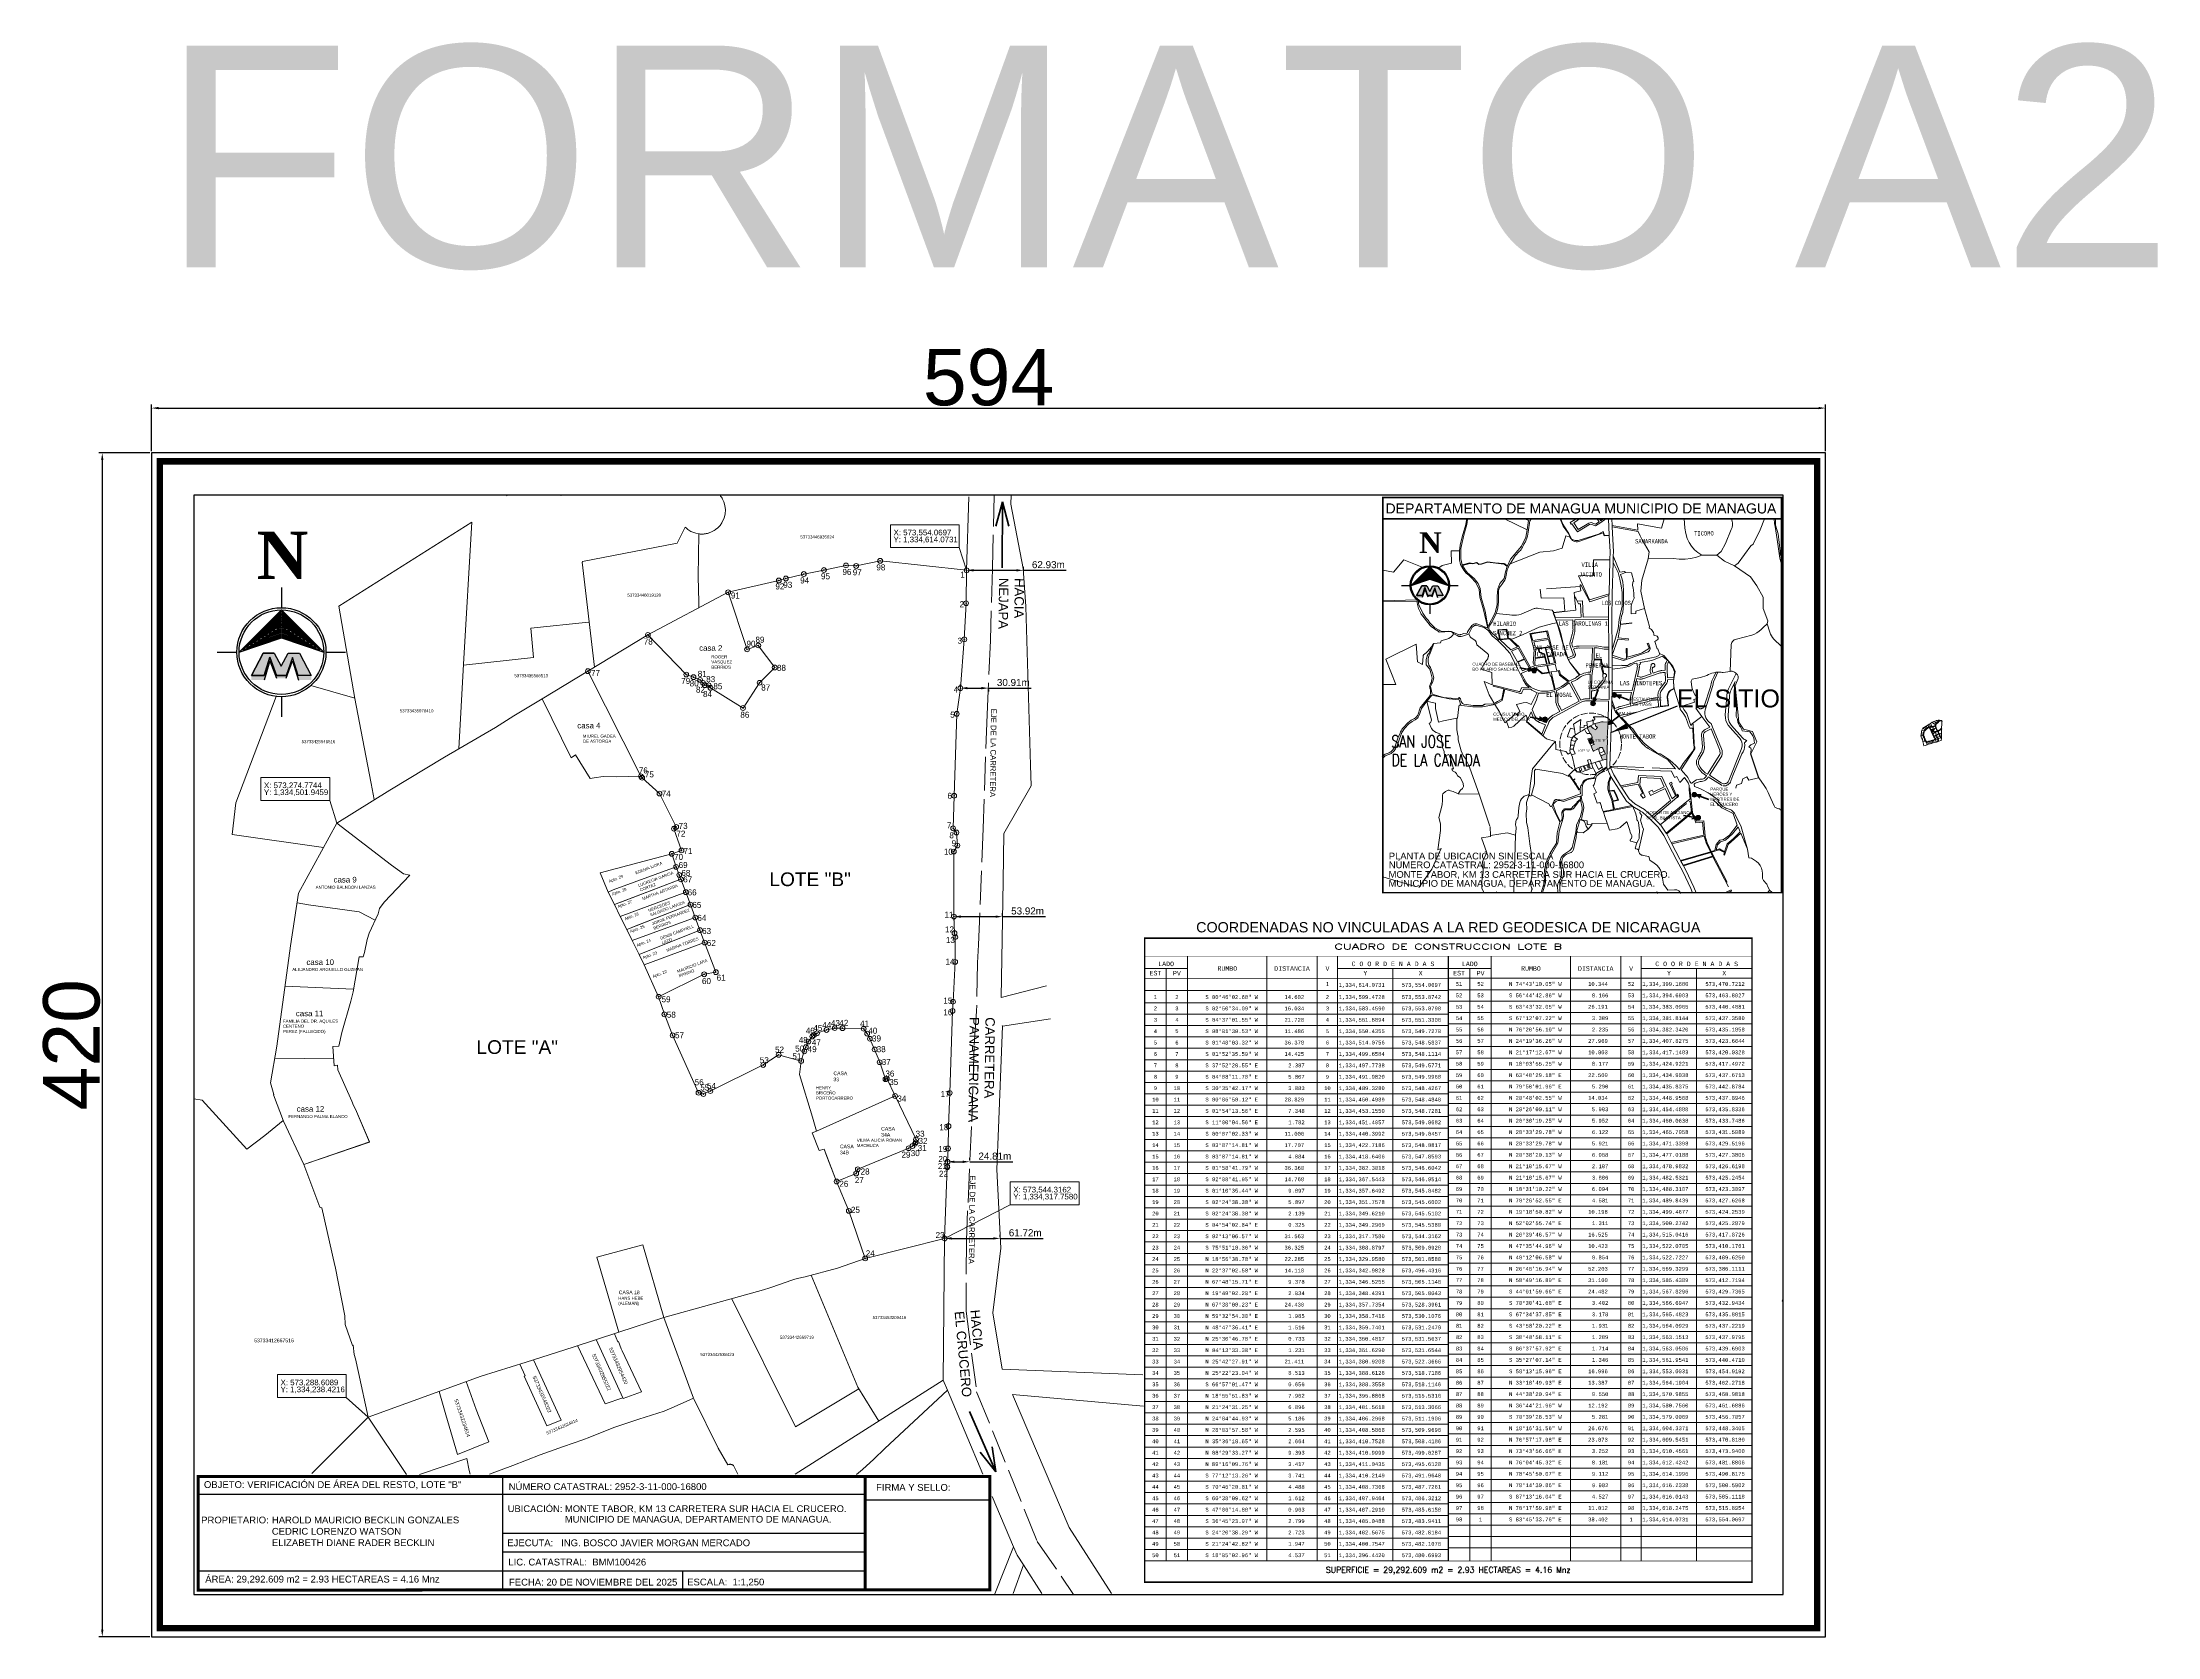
# Model space of a CAD drawing. Header units: millimetres. Extents: x -3245 to 2970, y 1153 to 3965.
# Drawn here: x -631 to 119, y 2245 to 2810 of the extents above; entities that cross this region are included whole.
import ezdxf
from ezdxf.enums import TextEntityAlignment as Align

# ---------------------------------------------------------------- set-up
doc = ezdxf.new("R2010")
doc.units = ezdxf.units.MM
doc.linetypes.add('ACAD_ISO02W100', pattern=[15, 12, -3])
for name, color, linetype in [('-2', 1, 'Continuous'), ('0 - TEXTO', 5, 'Continuous'), ('2', 1, 'Continuous'), ('CIRCULO PI', 2, 'Continuous'), ('CVL_CUADCON', 1, 'Continuous'), ('CVL_CUADCON_LIN', 8, 'Continuous'), ('CVL_CUADCON_TIT', 1, 'Continuous'), ('CVL_CUADCON_TX', 2, 'Continuous'), ('FONDO_MANAGUA', 8, 'ACAD_ISO02W100'), ('Nombres_Barrios', 7, 'Continuous'), ('Nombres_Comarcas', 7, 'Continuous'), ('NORTE', 7, 'Continuous'), ('POLIGONOS', 7, 'Continuous'), ('TEXTO 2', 7, 'Continuous'), ('TEXTOS', 2, 'Continuous')]:
    doc.layers.add(name, color=color, linetype=linetype)
doc.layers.add('FRAME 070', color=7, linetype='Continuous', lineweight=70)
doc.styles.add('CRISTHIAM', font='timesbd.ttf', dxfattribs={"height": 0.428625})
doc.styles.add('HUECA1', font='HUECA1.shx')
doc.styles.add('LOPEZ', font='TCCM____.TTF')
doc.styles.add('MONOTXT', font='MONOTXT', dxfattribs={"height": 0.2})
doc.styles.add('MONOTXT4', font='MONOTXT4.shx')
doc.styles.add('PI', font='arial.ttf', dxfattribs={"height": 0.4})
doc.styles.add('ROMANS', font='ROMANS', dxfattribs={"height": 0.2})
doc.styles.get("Standard").update_dxf_attribs({"font": 'arial.ttf'})
doc.dimstyles.new('ISO-25', dxfattribs={"dimtxt": 2.5, "dimasz": 2.5, "dimexe": 1.25, "dimexo": 0.625, "dimtad": 1, "dimdec": 3, "dimtxsty": 'Standard', "dimcen": 2.5, "dimadec": 0, "dimazin": 0, "dimtfac": 1, "dimtdec": 3, "dimtmove": 0, "dimatfit": 3, "dimfxl": 1, "dimarcsym": 0})
doc.dimstyles.new('RONI-250', dxfattribs={"dimtxt": 2.5, "dimasz": 2.5, "dimexe": 1.25, "dimexo": 0.625, "dimgap": 0.725, "dimtad": 1, "dimzin": 1, "dimdsep": 46, "dimtxsty": 'Standard', "dimcen": 2.5, "dimclrd": 256, "dimclre": 256, "dimclrt": 5, "dimaunit": 1, "dimadec": 4, "dimazin": 0, "dimtfac": 1, "dimtmove": 0, "dimatfit": 3, "dimfxl": 1, "dimlwd": -1, "dimlwe": -1, "dimarcsym": 0})

# ---------------------------------------------------------------- blocks, each defined once
blk = doc.blocks.new('*D40')
at = {"color": 0, "lineweight": -2, "transparency": 16777216}
for p, q in [((-592.65, 2665.13), (-592.65, 2681.65)), ((-590.15, 2680.4), (-1.15, 2680.4)), ((1.35, 2665.13), (1.35, 2681.65))]:
    blk.add_line(p, q, dxfattribs=at)
at = {"color": 0, "transparency": 16777216}
for points in [[(-590.15, 2680.82), (-590.15, 2679.99), (-592.65, 2680.4)], [(-1.15, 2680.82), (-1.15, 2679.99), (1.35, 2680.4)]]:
    blk.add_solid(points, dxfattribs=at)
at = {"layer": 'Defpoints', "color": 0, "transparency": 16777216}
for p in [(1.35, 2680.4), (-592.65, 2664.5), (1.35, 2664.5)]:
    blk.add_point(p, dxfattribs=at)
at = {"color": 0, "transparency": 16777216, "insert": (-295.65, 2691.24), "char_height": 2.5, "attachment_point": 5}
blk.add_mtext('{\\H8x;594}', dxfattribs=at)
blk = doc.blocks.new('*D41')
at = {"color": 0, "lineweight": -2, "transparency": 16777216}
for p, q in [((-593.27, 2664.5), (-611.36, 2664.5)), ((-610.11, 2662), (-610.11, 2247)), ((-593.27, 2244.5), (-611.36, 2244.5))]:
    blk.add_line(p, q, dxfattribs=at)
at = {"color": 0, "transparency": 16777216}
for points in [[(-610.53, 2662), (-609.7, 2662), (-610.11, 2664.5)], [(-610.53, 2247), (-609.7, 2247), (-610.11, 2244.5)]]:
    blk.add_solid(points, dxfattribs=at)
at = {"layer": 'Defpoints', "color": 0, "transparency": 16777216}
for p in [(-592.65, 2664.5), (-610.11, 2244.5), (-592.65, 2244.5)]:
    blk.add_point(p, dxfattribs=at)
at = {"color": 0, "transparency": 16777216, "insert": (-620.95, 2454.5), "char_height": 2.5, "attachment_point": 5, "rotation": 90}
blk.add_mtext('{\\H8x;420}', dxfattribs=at)
blk = doc.blocks.new('*D96')
at = {"transparency": 16777216}
for p, q in [((-303.45, 2623.46), (-303.45, 2624.09)), ((-300.95, 2622.84), (-285.8, 2622.84)), ((-283.3, 2623.11), (-283.3, 2624.09)), ((-283.3, 2622.84), (-268.06, 2622.84))]:
    blk.add_line(p, q, dxfattribs=at)
at = {"lineweight": 9, "transparency": 16777216}
for points in [[(-300.95, 2623.26), (-300.95, 2622.42), (-303.45, 2622.84)], [(-285.8, 2623.26), (-285.8, 2622.42), (-283.3, 2622.84)]]:
    blk.add_solid(points, dxfattribs=at)
at = {"layer": 'Defpoints', "color": 0, "lineweight": 9, "transparency": 16777216}
for p in [(-303.45, 2622.84, 425.74), (-283.3, 2622.84), (-283.3, 2622.49, 438.66)]:
    blk.add_point(p, dxfattribs=at)
at = {"lineweight": 9, "transparency": 16777216, "insert": (-274.43, 2624.84), "char_height": 2.5, "attachment_point": 5}
blk.add_mtext('62.93m', dxfattribs=at)
blk = doc.blocks.new('*D97')
at = {"transparency": 16777216}
for p, q in [((-305.64, 2581.66), (-305.64, 2582.29)), ((-303.14, 2581.04), (-298.22, 2581.04)), ((-295.72, 2581.04), (-280.5, 2581.04)), ((-295.72, 2580.54), (-295.72, 2579.79))]:
    blk.add_line(p, q, dxfattribs=at)
at = {"lineweight": 9, "transparency": 16777216}
for points in [[(-303.14, 2581.46), (-303.14, 2580.62), (-305.64, 2581.04)], [(-298.22, 2581.46), (-298.22, 2580.62), (-295.72, 2581.04)]]:
    blk.add_solid(points, dxfattribs=at)
at = {"layer": 'Defpoints', "color": 0, "lineweight": 9, "transparency": 16777216}
for p in [(-305.64, 2581.03, 425.74), (-295.72, 2581.16, 106.4), (-295.72, 2581.04)]:
    blk.add_point(p, dxfattribs=at)
at = {"lineweight": 9, "transparency": 16777216, "insert": (-286.86, 2583.04), "char_height": 2.5, "attachment_point": 5}
blk.add_mtext('30.91m', dxfattribs=at)
blk = doc.blocks.new('*D98')
at = {"transparency": 16777216}
for p, q in [((-305.42, 2499.97), (-293.17, 2499.97)), ((-290.67, 2500.31), (-290.67, 2501.22)), ((-290.67, 2499.97), (-275.44, 2499.97)), ((-307.92, 2499.37), (-307.92, 2498.72))]:
    blk.add_line(p, q, dxfattribs=at)
at = {"lineweight": 9, "transparency": 16777216}
for points in [[(-305.42, 2500.39), (-305.42, 2499.55), (-307.92, 2499.97)], [(-293.17, 2500.39), (-293.17, 2499.55), (-290.67, 2499.97)]]:
    blk.add_solid(points, dxfattribs=at)
at = {"layer": 'Defpoints', "color": 0, "lineweight": 9, "transparency": 16777216}
for p in [(-307.92, 2499.99, 425.74), (-290.67, 2499.97), (-290.67, 2499.69, 438.66)]:
    blk.add_point(p, dxfattribs=at)
at = {"lineweight": 9, "transparency": 16777216, "insert": (-281.8, 2501.97), "char_height": 2.5, "attachment_point": 5}
blk.add_mtext('53.92m', dxfattribs=at)
blk = doc.blocks.new('*D99')
at = {"transparency": 16777216}
for p, q in [((-291.5, 2386.4), (-291.5, 2387.05)), ((-311.25, 2385.19), (-311.25, 2384.55)), ((-308.75, 2385.8), (-294, 2385.8)), ((-291.5, 2385.8), (-276.26, 2385.8))]:
    blk.add_line(p, q, dxfattribs=at)
at = {"lineweight": 9, "transparency": 16777216}
for points in [[(-308.75, 2386.22), (-308.75, 2385.39), (-311.25, 2385.8)], [(-294, 2386.22), (-294, 2385.39), (-291.5, 2385.8)]]:
    blk.add_solid(points, dxfattribs=at)
at = {"layer": 'Defpoints', "color": 0, "lineweight": 9, "transparency": 16777216}
for p in [(-311.25, 2385.81, 425.74), (-291.5, 2385.8), (-291.5, 2385.78, 438.66)]:
    blk.add_point(p, dxfattribs=at)
at = {"lineweight": 9, "transparency": 16777216, "insert": (-282.63, 2387.8), "char_height": 2.5, "attachment_point": 5}
blk.add_mtext('61.72m', dxfattribs=at)
blk = doc.blocks.new('*D100')
at = {"transparency": 16777216}
for p, q in [((-310.23, 2412.38), (-310.23, 2411.75)), ((-307.73, 2413), (-304.79, 2413)), ((-302.29, 2413.61), (-302.29, 2414.25)), ((-302.29, 2413), (-287.02, 2413))]:
    blk.add_line(p, q, dxfattribs=at)
at = {"lineweight": 9, "transparency": 16777216}
for points in [[(-307.73, 2413.41), (-307.73, 2412.58), (-310.23, 2413)], [(-304.79, 2413.41), (-304.79, 2412.58), (-302.29, 2413)]]:
    blk.add_solid(points, dxfattribs=at)
at = {"layer": 'Defpoints', "color": 0, "lineweight": 9, "transparency": 16777216}
for p in [(-310.23, 2413.01, 425.74), (-302.29, 2413), (-302.29, 2412.98, 106.4)]:
    blk.add_point(p, dxfattribs=at)
at = {"lineweight": 9, "transparency": 16777216, "insert": (-293.41, 2415), "char_height": 2.5, "attachment_point": 5}
blk.add_mtext('24.81m', dxfattribs=at)

msp = doc.modelspace()

# ---------------------------------------------------------------- hatches: boundary and pattern name
at = {"lineweight": 30}
h = msp.add_hatch(color=5, dxfattribs=at)
h.dxf.hatch_style = 1
h.paths.add_polyline_path([(-140.8981, 2616.6749), (-140.8763, 2616.7485), (-139.8473, 2613.8569), (-138.3061, 2613.8569), (-137.3033, 2616.6749), (-136.4209, 2613.8569), (-134.3899, 2613.8569), (-136.2314, 2617.3394), (-138.0269, 2617.3394), (-139.0767, 2615.3211), (-140.1689, 2617.3394), (-141.922, 2617.3394), (-143.7635, 2613.8569), (-141.7325, 2613.8569)])
at = {"lineweight": 30, "true_color": 0x2424ff}
h = msp.add_hatch(color=160, dxfattribs=at)
h.dxf.hatch_style = 1
h.paths.add_polyline_path([(-140.8583, 2616.1787), (-139.8188, 2613.4258), (-138.2977, 2613.4258), (-137.3109, 2616.1727), (-136.4041, 2613.1499), (-134.3899, 2613.1499), (-134.3899, 2613.8569), (-136.4209, 2613.8569), (-137.3033, 2616.6749), (-138.3061, 2613.8569), (-139.8473, 2613.8569), (-140.8763, 2616.7485), (-141.7325, 2613.8569), (-143.7635, 2613.8569), (-143.7635, 2613.1499), (-141.7493, 2613.1499)])
at = {"lineweight": 30}
h = msp.add_hatch(color=5, dxfattribs=at)
h.dxf.hatch_style = 1
h.paths.add_polyline_path([(-550.7205, 2591.9071), (-550.6711, 2592.074), (-548.3367, 2585.514), (-544.8404, 2585.514), (-542.5653, 2591.9071), (-540.5636, 2585.514), (-535.9559, 2585.514), (-540.1337, 2593.4145), (-544.2069, 2593.4145), (-546.5885, 2588.8358), (-549.0663, 2593.4145), (-553.0434, 2593.4145), (-557.2211, 2585.514), (-552.6135, 2585.514)])
at = {"lineweight": 30, "true_color": 0x2424ff}
h = msp.add_hatch(color=160, dxfattribs=at)
h.dxf.hatch_style = 1
h.paths.add_polyline_path([(-550.6303, 2590.7814), (-548.272, 2584.5362), (-544.8212, 2584.5362), (-542.5826, 2590.7679), (-540.5254, 2583.9102), (-535.9559, 2583.9102), (-535.9559, 2585.514), (-540.5636, 2585.514), (-542.5653, 2591.9071), (-544.8404, 2585.514), (-548.3367, 2585.514), (-550.6711, 2592.074), (-552.6135, 2585.514), (-557.2211, 2585.514), (-557.2211, 2583.9102), (-552.6516, 2583.9102)])
at = {"lineweight": 9}
h = msp.add_hatch(color=8, dxfattribs=at)
h.dxf.hatch_style = 1
h.paths.add_polyline_path([(-101.2237, 2587.2558, 1), (-102.8759, 2587.2558, 1)])
h = msp.add_hatch(color=8, dxfattribs=at)
h.dxf.hatch_style = 1
h.paths.add_polyline_path([(-80.3196, 2575.6009, 1), (-81.9717, 2575.6009, 1)])
h = msp.add_hatch(color=8, dxfattribs=at)
h.dxf.hatch_style = 1
h.paths.add_polyline_path([(-72.7532, 2578.5503, 1), (-74.4054, 2578.5503, 1)])
h = msp.add_hatch(color=8, dxfattribs=at)
h.dxf.hatch_style = 1
h.paths.add_polyline_path([(-97.3547, 2570.0194, 1), (-99.0068, 2570.0194, 1)])
h = msp.add_hatch(color=7, dxfattribs=at)
h.dxf.hatch_style = 1
h.paths.add_polyline_path([(-76.0357, 2566.1387), (-75.965, 2566.64), (-75.8879, 2567.594), (-75.8597, 2568.1623), (-75.9228, 2568.145), (-75.8551, 2568.2549), (-75.8529, 2568.2997), (-75.8443, 2568.9431), (-77.5265, 2569.1271), (-78.0017, 2569.0287), (-78.201, 2569.0383), (-78.6317, 2568.9487), (-79.0255, 2568.8704), (-79.3754, 2568.7837), (-79.513, 2568.7436), (-80.5035, 2568.5141), (-80.1349, 2567.3978), (-79.9153, 2567.4749), (-79.5939, 2567.0443), (-79.8896, 2566.7449), (-80.2136, 2566.2519), (-80.8503, 2566.6463), (-80.8847, 2566.6947), (-80.9601, 2566.6991), (-80.9935, 2566.7406), (-81.0526, 2566.8018), (-81.1821, 2566.8552), (-81.3234, 2566.9053), (-82.0733, 2567.6809), (-83.2458, 2566.9714), (-82.2096, 2564.9175), (-82.1854, 2564.8888), (-81.8462, 2564.579), (-81.5194, 2563.9282), (-81.565, 2563.8927), (-81.4163, 2563.4686), (-81.6066, 2563.401), (-81.5213, 2563.1464), (-81.4607, 2562.99), (-81.4272, 2562.9034), (-81.3329, 2562.6532), (-81.2413, 2562.4089), (-81.1466, 2562.1563), (-81.0547, 2561.9106), (-80.9639, 2561.6668), (-80.7442, 2561.0887), (-80.9737, 2561.0475), (-81.8627, 2560.6076), (-81.751, 2560.2651), (-81.591, 2559.8543), (-81.0832, 2558.7312), (-80.9875, 2558.708), (-80.8531, 2558.7645), (-79.8182, 2559.2754), (-79.5173, 2559.4727), (-79.0776, 2559.3526), (-79.0155, 2559.5426), (-78.9842, 2559.6225), (-78.9347, 2559.7319), (-78.8609, 2559.8307), (-78.8298, 2559.8596), (-78.7679, 2559.8944), (-78.5811, 2559.9595), (-78.4204, 2559.996), (-78.2698, 2559.9941), (-77.856, 2559.9832), (-77.7877, 2559.8878), (-77.7339, 2559.7869), (-77.6406, 2559.5782), (-77.5426, 2559.3281), (-77.4287, 2558.9962), (-77.4021, 2559.0076), (-77.2414, 2558.6686), (-76.8321, 2557.8184), (-76.8361, 2557.7644), (-76.85, 2557.7352), (-76.9002, 2557.6912), (-76.9757, 2557.6469), (-77.9712, 2557.2372), (-78.0016, 2557.1529), (-78.3843, 2556.9967), (-78.1451, 2556.4228), (-77.8263, 2555.4939), (-76.2741, 2555.8851), (-76.2203, 2557.275), (-76.2215, 2557.2893), (-76.2175, 2557.3834), (-76.2066, 2557.6431), (-76.1976, 2558.0791), (-76.1733, 2558.7295), (-76.118, 2560.3308), (-76.1082, 2560.5105), (-76.0657, 2561.2897), (-76.0647, 2561.7747), (-76.0797, 2561.8518), (-76.0904, 2562.1754), (-76.093, 2563.4459), (-76.0238, 2563.5628), (-76.0423, 2563.8181), (-76.1069, 2563.9011), (-76.086, 2564.5364)])
h.paths.add_polyline_path([(-81.2245, 2561.9055), (-76.4807, 2561.9055), (-76.4807, 2563.0422), (-81.2245, 2563.0422)], flags=25)
h = msp.add_hatch(color=8, dxfattribs=at)
h.dxf.hatch_style = 1
h.paths.add_polyline_path([(-44.4199, 2543.2184, 1), (-46.072, 2543.2184, 1)])
h = msp.add_hatch(color=8, dxfattribs=at)
h.dxf.hatch_style = 1
h.paths.add_polyline_path([(-43.0169, 2535.085, 1), (-44.669, 2535.085, 1)])
at = {"layer": 'TEXTOS'}
h = msp.add_hatch(color=7, dxfattribs=at)
h.dxf.hatch_style = 1
h.paths.add_polyline_path([(-139.0554, 2619.7308), (-132.4488, 2617.4848), (-139.0459, 2624.128), (-145.6773, 2617.5084)])
h = msp.add_hatch(color=7, dxfattribs=at)
h.dxf.hatch_style = 1
h.paths.add_polyline_path([(-546.5402, 2598.8398), (-531.5523, 2593.7445), (-546.5186, 2608.8153), (-561.5626, 2593.798)])

# ---------------------------------------------------------------- linework, layer by layer
at = {"layer": '-2', "color": 1, "lineweight": 15}
msp.add_line((-13.6625, 2477.6485), (-13.6483, 2477.6548), dxfattribs=at)
at = {"color": 1, "lineweight": 15}
for p, q in [((-302.6713, 2648.9652, 425.7391), (-303.4518, 2622.8397, 425.7391)), ((-86.0214, 2552.4372), (-86.1531, 2552.8941)), ((-85.7918, 2551.6596), (-86.0214, 2552.4372)), ((-85.6248, 2553.0862), (-85.4327, 2552.5433)), ((-76.2195, 2552.9162), (-75.5268, 2551.2796)), ((-74.943, 2552.8371), (-72.3869, 2552.6078)), ((-406.5027, 2517.622, 425.7391), (-428.8036, 2509.5195, 425.7391)), ((-428.3926, 2504.2887, 425.7391), (-404.7929, 2513.2072, 425.7391)), ((-426.2991, 2500.0398, 425.7391), (-403.0819, 2508.6645, 425.7391)), ((-404.7929, 2513.2072, 425.7391), (-426.1749, 2505.1267, 425.7391)), ((-403.0819, 2508.6645, 425.7391), (-424.1525, 2500.8372, 425.7391)), ((-424.0261, 2495.4268, 425.7391), (-401.4186, 2504.2297, 425.7391)), ((-399.699, 2499.6446, 425.7391), (-422.0833, 2491.4838, 425.7391)), ((-421.9957, 2496.2174, 425.7391), (-401.4186, 2504.2295, 425.7391)), ((-398.0312, 2495.185, 425.7391), (-419.6343, 2486.5135, 425.7391)), ((-417.636, 2487.3156, 425.7391), (-398.0312, 2495.185, 425.7391)), ((-396.3826, 2490.7599, 425.7391), (-417.865, 2482.9226, 425.7391)), ((-545.2848, 2475.3302, 425.7391), (-520.9644, 2474.193, 740.5799)), ((-311.2538, 2385.8113, 425.7391), (-311.7802, 2335.506, 425.7391)), ((-434.888, 2349.9155, 425.7391), (-425.4019, 2329.2723, 425.7391)), ((-431.6642, 2327.0825, 425.7391), (-441.4927, 2347.7866, 425.7391)), ((-311.7802, 2335.506, 425.7391), (-364.2277, 2302.1112, 425.7391)), ((-311.7802, 2335.506, 425.7391), (-310.2626, 2331.9184, 425.7391)), ((-290.8644, 2339.3981, 425.7391), (-240.9142, 2337.4031, 425.7391)), ((-425.4019, 2329.2723, 425.7391), (-431.6642, 2327.0825, 425.7391)), ((-332.4755, 2311.2184, 425.7391), (-310.2626, 2331.9184, 425.7391)), ((-310.2626, 2331.9184, 425.7391), (-297.6896, 2302.2114, 425.7391)), ((-287.0914, 2330.4839, 425.7391), (-240.6939, 2326.3205, 425.7391)), ((-287.0914, 2330.4839, 425.7391), (-240.6939, 2326.3205, 425.7391)), ((-477.5015, 2325.1509, 425.7391), (-472.9093, 2313.6513, 425.7391)), ((-336.3844, 2307.4533, 425.7391), (-340.4172, 2303.821, 425.7391)), ((-332.4755, 2311.2184, 425.7391), (-336.3844, 2307.4533, 425.7391)), ((-294.3388, 2294.2941, 425.7391), (-286.7605, 2276.3885, 425.7391)), ((-293.3933, 2259.7044, 425.7391), (-286.7605, 2276.3885, 425.7391)), ((-286.7605, 2276.3885, 425.7391), (-285.5202, 2273.4578, 425.7391)), ((-286.9073, 2259.878, 425.7391), (-283.2696, 2269.9661, 425.7391)), ((-285.5202, 2273.4578, 425.7391), (-283.2696, 2269.9661, 425.7391)), ((-283.2696, 2269.9661, 425.7391), (-276.7454, 2259.8433, 425.7391))]:
    msp.add_line(p, q, dxfattribs=at)
at = {"color": 8, "linetype": 'ACAD_ISO02W100', "lineweight": 15}
for p, q in [((-294.2619, 2623.4478, 106.4028), (-293.6342, 2649.5042, 106.4028)), ((-303.5136, 2385.068, 106.4028), (-303.5851, 2359.9613, 106.4028)), ((-303.5851, 2359.9613, 106.4028), (-299.8637, 2331.4315, 106.4028)), ((-299.8637, 2331.4315, 106.4028), (-278.3861, 2278.3007)), ((-278.3861, 2278.3007), (-265.451, 2259.5042))]:
    msp.add_line(p, q, dxfattribs=at)
at = {"color": 7, "lineweight": 50}
for p, q in [((-290.712, 2647.0931), (-293.061, 2638.484)), ((-290.8502, 2623.7258), (-290.712, 2647.0931)), ((-290.712, 2647.0931), (-288.465, 2638.4568)), ((-302.4266, 2324.4272), (-293.0478, 2303.0242)), ((-293.0478, 2303.0242), (-294.4038, 2311.8443)), ((-293.0478, 2303.0242), (-298.6134, 2309.9997))]:
    msp.add_line(p, q, dxfattribs=at)
at = {"color": 5}
for p, q in [((-141.922, 2617.3394, -0.017), (-140.1689, 2617.3394, -0.017)), ((-140.8583, 2616.1787, -0.017), (-141.7493, 2613.1499, -0.017)), ((-140.8763, 2616.7485, -0.017), (-141.7325, 2613.8569, -0.017)), ((-139.8473, 2613.8569, -0.017), (-140.8763, 2616.7485, -0.017)), ((-140.8583, 2616.1787, -0.017), (-139.8188, 2613.4258, -0.017)), ((-138.3061, 2613.8569, -0.017), (-139.8473, 2613.8569, -0.017)), ((-137.3033, 2616.6749, -0.017), (-138.3061, 2613.8569, -0.017)), ((-138.2977, 2613.4258, -0.017), (-137.3109, 2616.1727, -0.017)), ((-138.0269, 2617.3394, -0.017), (-136.2314, 2617.3394, -0.017)), ((-137.3109, 2616.1727, -0.017), (-136.4041, 2613.1499, -0.017)), ((-136.4209, 2613.8569, -0.017), (-137.3033, 2616.6749, -0.017)), ((-553.0434, 2593.4145, -0.0089), (-549.0663, 2593.4145, -0.0089)), ((-550.6303, 2590.7814, -0.0089), (-552.6516, 2583.9102, -0.0089)), ((-550.6711, 2592.074, -0.0089), (-552.6135, 2585.514, -0.0089)), ((-548.3367, 2585.514, -0.0089), (-550.6711, 2592.074, -0.0089)), ((-550.6303, 2590.7814, -0.0089), (-548.272, 2584.5362, -0.0089)), ((-542.5653, 2591.9071, -0.0089), (-544.8404, 2585.514, -0.0089)), ((-544.8212, 2584.5362, -0.0089), (-542.5826, 2590.7679, -0.0089)), ((-544.2069, 2593.4145, -0.0089), (-540.1337, 2593.4145, -0.0089)), ((-542.5826, 2590.7679, -0.0089), (-540.5254, 2583.9102, -0.0089)), ((-540.5636, 2585.514, -0.0089), (-542.5653, 2591.9071, -0.0089)), ((-544.8404, 2585.514, -0.0089), (-548.3367, 2585.514, -0.0089))]:
    msp.add_line(p, q, dxfattribs=at)
at = {"color": 7, "lineweight": 35}
for p, q in [((-107.1593, 2588.1957), (-102.3879, 2587.3685)), ((-102.3879, 2587.3685), (-104.1464, 2587.0055)), ((-102.3879, 2587.3685), (-103.9216, 2588.3023)), ((-80.9977, 2575.9466), (-81.0501, 2577.7415)), ((-79.3554, 2580.5022), (-80.9977, 2575.9466)), ((-80.9977, 2575.9466), (-79.812, 2577.2951)), ((-72.9125, 2578.5633), (-71.1169, 2578.5695)), ((-68.4006, 2576.8043), (-72.9125, 2578.5633)), ((-72.9125, 2578.5633), (-71.5949, 2577.3433)), ((-103.457, 2570.7993), (-98.6855, 2569.9721)), ((-98.6855, 2569.9721), (-100.4441, 2569.6091)), ((-98.6855, 2569.9721), (-100.2193, 2570.9059)), ((-72.0495, 2571.0516), (-75.9228, 2568.145)), ((-75.9228, 2568.145), (-74.9815, 2569.6741)), ((-75.9228, 2568.145), (-74.1916, 2568.6214)), ((-44.5791, 2543.2313), (-42.7835, 2543.2376)), ((-40.0672, 2541.4724), (-44.5791, 2543.2313)), ((-44.5791, 2543.2313), (-43.2615, 2542.0114)), ((-49.1192, 2535.8648), (-44.3477, 2535.0377)), ((-44.3477, 2535.0377), (-46.1063, 2534.6746)), ((-44.3477, 2535.0377), (-45.8815, 2535.9714))]:
    msp.add_line(p, q, dxfattribs=at)
at = {"color": 1, "lineweight": 0}
for p, q in [((-75.6217, 2576.3951), (-75.8443, 2568.9431)), ((-80.9521, 2570.7789), (-80.9534, 2570.8923)), ((-80.9534, 2570.8923), (-77.9592, 2570.8082)), ((-80.9426, 2570.5795), (-80.9521, 2570.7789)), ((-80.8652, 2570.5595), (-80.9426, 2570.5795)), ((-80.7807, 2570.5198), (-80.8652, 2570.5595)), ((-80.7244, 2570.4801), (-80.7807, 2570.5198)), ((-80.6876, 2570.4464), (-80.7244, 2570.4801)), ((-80.6627, 2570.4088), (-80.6876, 2570.4464)), ((-77.9592, 2570.8082), (-76.857, 2570.8347)), ((-76.857, 2570.8347), (-76.56, 2570.5995)), ((-76.56, 2570.5995), (-75.7934, 2570.6475)), ((-74.6417, 2570.3822), (-75.1508, 2553.3282)), ((-89.1669, 2560.8168), (-87.8271, 2560.7541, 17.3447)), ((-81.5214, 2563.1466), (-82.7499, 2562.7003)), ((-82.7273, 2562.4121), (-81.4272, 2562.9034)), ((-82.612, 2562.178), (-81.3329, 2562.6532)), ((-81.4272, 2562.9034), (-82.6051, 2562.4583)), ((-81.3329, 2562.6532), (-82.4937, 2562.222)), ((-82.4868, 2561.9239), (-81.2413, 2562.4089)), ((-81.1466, 2562.1563), (-82.3797, 2561.7067)), ((-82.3749, 2561.9674), (-81.2413, 2562.4088)), ((-81.0547, 2561.9106), (-82.2448, 2561.4329)), ((-82.1347, 2561.477), (-81.0547, 2561.9106)), ((-80.9639, 2561.6668), (-82.047, 2561.2716)), ((-85.4327, 2552.5433), (-85.1797, 2551.9098)), ((-82.9075, 2552.6498), (-83.449, 2553.7904)), ((-83.0851, 2553.9076), (-82.5625, 2552.7704)), ((-82.5625, 2552.7704), (-82.9075, 2552.6498)), ((-76.3031, 2553.1138), (-79.1924, 2551.2741)), ((-77.4432, 2551.7758), (-76.2195, 2552.9162)), ((-76.2741, 2555.8851), (-76.3031, 2553.1138)), ((-76.3031, 2553.1138), (-76.2195, 2552.9162)), ((-75.1508, 2553.3282), (-72.3991, 2553.2183)), ((-75.1508, 2553.3282), (-74.943, 2552.8371)), ((-74.943, 2552.8371), (-73.8407, 2550.2327)), ((-85.1797, 2551.9098), (-85.7918, 2551.6596)), ((-77.6585, 2551.5684), (-77.8807, 2551.3683)), ((-77.4432, 2551.7758), (-77.6585, 2551.5684)), ((-75.3422, 2550.8434), (-74.9248, 2549.857)), ((-75.2902, 2548.9379), (-74.9248, 2549.857)), ((-74.9328, 2548.9474), (-74.7324, 2549.5032)), ((-74.9248, 2549.857), (-74.8564, 2549.6956)), ((-74.8564, 2549.6956), (-74.7324, 2549.5032)), ((-74.7324, 2549.5032), (-74.373, 2548.9455))]:
    msp.add_line(p, q, dxfattribs=at)
at = {"color": 7, "lineweight": 0}
for p, q in [((35.8848, 2566.8905, 9.3635), (36.4523, 2567.2454, 9.3635)), ((36.4523, 2567.2454, 9.3635), (37.0383, 2567.598, 9.3635)), ((37.0383, 2567.598, 9.3635), (37.4101, 2567.8124, 9.3635)), ((37.4101, 2567.8124, 9.3635), (37.5874, 2567.9154, 9.3635)), ((37.5874, 2567.9154, 9.3635), (37.7819, 2568.0408, 9.3635)), ((37.7819, 2568.0408, 9.3635), (38.0863, 2568.2254, 9.3635)), ((38.0863, 2568.2254, 9.3635), (38.3984, 2567.5922, 9.3635)), ((38.3984, 2567.5922, 9.3635), (38.4458, 2567.6225, 9.3635)), ((38.4458, 2567.6225, 9.3635), (38.6028, 2567.3697, 9.3635)), ((38.6028, 2567.3697, 9.3635), (38.6439, 2567.3783, 9.3635)), ((38.6439, 2567.3783, 9.3635), (38.7418, 2567.3916, 9.3635)), ((38.7418, 2567.3916, 9.3635), (38.889, 2567.3859, 9.3635)), ((38.889, 2567.3859, 9.3635), (39.1469, 2567.3931, 9.3635)), ((40.0406, 2567.4949, -0.293), (39.3465, 2567.2073, -0.293)), ((40.0921, 2567.5017, -0.293), (40.0406, 2567.4949, -0.293)), ((40.0836, 2569.3675, 9.3635), (40.6274, 2569.4935, 9.3635)), ((40.286, 2568.7547, 9.3635), (40.0836, 2569.3675, 9.3635)), ((40.1505, 2567.4932, -0.4929), (40.0921, 2567.5017, -0.4929)), ((40.1505, 2567.4932, -0.293), (40.0921, 2567.5017, -0.293)), ((40.2224, 2567.4544, -0.4929), (40.1505, 2567.4932, -0.4929)), ((40.2224, 2567.4544, -0.293), (40.1505, 2567.4932, -0.293)), ((40.3717, 2567.2641, -0.4929), (40.2224, 2567.4544, -0.4929)), ((40.3717, 2567.2641, -0.293), (40.2224, 2567.4544, -0.293)), ((40.4065, 2568.7971, 9.3635), (40.286, 2568.7547, 9.3635)), ((40.9791, 2565.9957, -0.4929), (40.3717, 2567.2641, -0.4929)), ((40.4939, 2567.0089, -0.293), (40.3717, 2567.2641, -0.293)), ((40.5829, 2568.5607, 9.3635), (40.4065, 2568.7971, 9.3635)), ((40.4939, 2567.0089, -0.293), (40.4104, 2566.9553, -0.293)), ((40.4104, 2566.9553, -0.293), (40.4939, 2567.0089, -0.293)), ((41.2257, 2569.1503, -0.504), (40.5829, 2568.5607, 9.3635)), ((40.7029, 2569.5155, 9.3635), (40.895, 2569.5631, 9.3635)), ((40.895, 2569.5631, 9.3635), (41.1112, 2569.6061, 9.3635)), ((41.1112, 2569.6061, 9.3635), (41.3476, 2569.6553, 9.3635)), ((41.4135, 2569.3261, -0.504), (41.2257, 2569.1503, -0.504)), ((41.3476, 2569.6553, 9.3635), (41.457, 2569.65, 9.3635)), ((41.5741, 2569.4567, 9.3635), (41.4135, 2569.3261, -0.504)), ((41.457, 2569.65, 9.3635), (41.7178, 2569.704, 9.3635)), ((41.6542, 2569.5248, -0.504), (41.5741, 2569.4567, 9.3635)), ((41.7633, 2569.581, -0.504), (41.6542, 2569.5248, -0.504)), ((41.7178, 2569.704, 9.3635), (42.6413, 2569.603, 9.3635)), ((41.86, 2569.605, -0.504), (41.7633, 2569.581, -0.504)), ((41.9223, 2569.6124, -0.504), (41.86, 2569.605, -0.504)), ((42.0042, 2569.6074, -0.504), (41.9223, 2569.6124, -0.504)), ((42.1454, 2569.606, -0.504), (42.0042, 2569.6074, -0.504)), ((42.6223, 2569.6028, -0.504), (42.1454, 2569.606, -0.504)), ((42.5086, 2567.1839, 9.3635), (42.4972, 2566.8352, 9.3635)), ((42.5363, 2568.0635, 9.3635), (42.5086, 2567.1839, 9.3635)), ((42.5751, 2568.3387, 9.3635), (42.5363, 2568.0635, 9.3635)), ((42.6174, 2568.8624, 9.3635), (42.5751, 2568.3387, 9.3635)), ((42.6366, 2569.2498, 9.3635), (42.6174, 2568.8624, 9.3635)), ((42.6413, 2569.603, 9.3635), (42.6366, 2569.2498, 9.3635)), ((35.5289, 2563.2273, 9.3635), (35.9487, 2563.3712, 9.3635)), ((35.701, 2562.7684, 9.3635), (35.5289, 2563.2273, 9.3635)), ((35.7235, 2562.7625, 9.3635), (35.701, 2562.7684, 9.3635)), ((35.862, 2562.1425, 9.3635), (35.7235, 2562.7625, 9.3635)), ((35.8656, 2562.1322, 9.3635), (35.862, 2562.1425, 9.3635)), ((35.9701, 2561.6044, 9.3635), (35.8656, 2562.1322, 9.3635)), ((36.4724, 2566.438, 9.3635), (35.8848, 2566.8905, 9.3635)), ((35.9487, 2563.3712, 9.3635), (36.2343, 2563.4692, 9.3635)), ((35.9752, 2561.5092, 9.3635), (35.9701, 2561.6044, 9.3635)), ((36.053, 2561.2863, 9.3635), (35.9752, 2561.5092, 9.3635)), ((36.0601, 2561.2887, 9.3635), (36.053, 2561.2863, 9.3635)), ((36.0719, 2561.1881, 9.3635), (36.0601, 2561.2887, 9.3635)), ((36.0861, 2561.1437, 9.3635), (36.0719, 2561.1881, 9.3635)), ((36.1149, 2560.9952, 9.3635), (36.0861, 2561.1437, 9.3635)), ((36.2194, 2560.5155, 9.3635), (36.1149, 2560.9952, 9.3635)), ((36.5996, 2566.3456, 9.3635), (36.4724, 2566.438, 9.3635)), ((36.6659, 2566.3333, 9.3635), (36.5996, 2566.3456, 9.3635)), ((37.9161, 2561.1055, 9.3635), (37.4344, 2560.9572, 9.3635)), ((38.4184, 2561.2692, 9.3635), (37.9161, 2561.1055, 9.3635)), ((38.1713, 2562.0836, -0.293), (38.1713, 2562.0836, -0.293)), ((38.9117, 2561.4282, 9.3635), (38.4184, 2561.2692, 9.3635)), ((39.1663, 2562.3674, 9.3635), (38.674, 2562.234, 9.3635)), ((38.674, 2562.234, -0.293), (39.1663, 2562.3674, -0.293)), ((38.674, 2562.234, 9.3635), (38.9117, 2561.4282, 9.3635)), ((38.7137, 2566.4037, -0.293), (38.6826, 2566.3961, -0.293)), ((38.711, 2566.3571, -0.293), (38.7137, 2566.4037, -0.293)), ((38.7502, 2566.2654, -0.293), (38.711, 2566.3571, -0.293)), ((38.7502, 2566.2654, -0.293), (38.711, 2566.3571, -0.293)), ((38.8504, 2566.1759, -0.293), (38.7971, 2566.1511, -0.293)), ((38.8504, 2566.1759, -0.293), (38.7971, 2566.1511, -0.293)), ((39.5248, 2566.421, -0.293), (38.8504, 2566.1759, -0.293)), ((38.8628, 2566.0178, -0.293), (39.5765, 2566.2875, -0.293)), ((38.9261, 2565.8893, -0.293), (39.6283, 2566.1501, -0.293)), ((39.5765, 2566.2875, -0.293), (38.9299, 2566.0431, -0.293)), ((39.6283, 2566.1501, -0.293), (38.9911, 2565.9134, -0.293)), ((38.9949, 2565.7497, -0.293), (39.6786, 2566.016, -0.293)), ((39.7306, 2565.8773, -0.293), (39.0536, 2565.6305, -0.293)), ((39.0563, 2565.7737, -0.293), (39.6786, 2566.016, -0.293)), ((39.781, 2565.7424, -0.293), (39.1277, 2565.4802, -0.293)), ((39.3935, 2561.5857, 9.3635), (39.1663, 2562.3674, 9.3635)), ((39.1881, 2565.5044, -0.293), (39.781, 2565.7424, -0.293)), ((39.8309, 2565.6086, -0.293), (39.2363, 2565.3917, -0.293)), ((39.3374, 2565.0272, -0.293), (39.3374, 2565.0272, -0.293)), ((39.3374, 2565.0272, -0.293), (39.3374, 2565.0272, -0.293)), ((39.3374, 2565.0272, -0.293), (39.3374, 2565.0272, -0.293)), ((39.4926, 2561.6131, 9.3635), (39.3935, 2561.5857, 9.3635)), ((39.8822, 2561.7205, 9.3635), (39.4926, 2561.6131, 9.3635)), ((39.5765, 2566.2875, -0.293), (39.5248, 2566.421, -0.293)), ((39.6283, 2566.1501, -0.293), (39.5765, 2566.2875, -0.293)), ((39.6283, 2566.1501, -0.293), (39.7306, 2565.8773, -0.293)), ((39.6786, 2566.016, -0.293), (39.6283, 2566.1501, -0.293)), ((39.6786, 2566.016, -0.293), (39.7306, 2565.8773, -0.293)), ((39.7306, 2565.8773, -0.293), (39.781, 2565.7424, -0.293)), ((39.7327, 2565.8796, -0.293), (39.7327, 2565.8796, -0.293)), ((39.7782, 2566.4623, -0.293), (39.8634, 2566.3774, -0.293)), ((39.781, 2565.7424, -0.293), (39.8309, 2565.6086, -0.293)), ((39.8847, 2563.8567, -0.199), (39.8504, 2563.8422, -0.199)), ((39.8504, 2563.8422, -0.199), (39.9495, 2563.6688, -0.199)), ((39.8634, 2566.3774, -0.293), (40.0985, 2566.755, -0.293)), ((39.9495, 2563.6688, -0.199), (40.0307, 2563.5288, -0.199)), ((40.0307, 2563.5288, -0.199), (40.1984, 2563.1602, -0.199)), ((40.0985, 2566.755, -0.293), (40.4104, 2566.9553, -0.293)), ((40.1984, 2563.1602, -0.199), (40.2801, 2562.9779, -0.199)), ((40.2801, 2562.9779, -0.199), (40.3955, 2562.7005, -0.199)), ((40.3955, 2562.7005, -0.293), (41.0336, 2562.8656, -0.293)), ((40.3955, 2562.7005, -0.293), (41.0336, 2562.8656, -0.293)), ((40.8664, 2564.3382, -0.1533), (40.8482, 2564.1942, -0.1533)), ((40.8482, 2564.1942, -0.1533), (40.8635, 2564.1497, -0.1533)), ((40.8635, 2564.1497, -0.1533), (40.989, 2563.7355, -0.1533)), ((40.9005, 2564.4425, -0.1533), (40.8664, 2564.3382, -0.1533)), ((40.9177, 2564.4864, -0.1533), (40.9005, 2564.4425, -0.1533)), ((40.9448, 2564.5464, -0.1533), (40.9177, 2564.4864, -0.1533)), ((40.9709, 2564.5816, -0.1533), (40.9448, 2564.5464, -0.1533)), ((40.9853, 2564.6007, -0.1533), (40.9709, 2564.5816, -0.1533)), ((41.0465, 2566.0242, -0.4929), (40.9791, 2565.9957, -0.4929)), ((41.0024, 2564.6165, -0.1533), (40.9853, 2564.6007, -0.1533)), ((41.0364, 2564.6356, -0.1533), (41.0024, 2564.6165, -0.1533)), ((41.1389, 2564.6714, -0.1533), (41.0364, 2564.6356, -0.1533)), ((41.2272, 2564.6914, -0.1533), (41.1389, 2564.6714, -0.1533)), ((41.3098, 2564.6904, -0.1533), (41.2272, 2564.6914, -0.1533)), ((41.247, 2563.0449, -0.293), (41.457, 2563.1306, -0.293)), ((41.247, 2563.0449, -0.293), (41.457, 2563.1306, -0.293)), ((41.3783, 2562.7299, -0.293), (41.247, 2563.0449, -0.293)), ((41.5533, 2562.2199, 9.3635), (41.2572, 2562.115, 9.3635)), ((41.537, 2564.6844, -0.1533), (41.3098, 2564.6904, -0.1533)), ((41.457, 2563.1306, -0.293), (41.4737, 2563.1769, -0.293)), ((41.457, 2563.1306, -0.293), (41.4737, 2563.1769, -0.293)), ((41.4737, 2563.1769, -0.293), (42.0203, 2563.4018, -0.293)), ((41.4737, 2563.1769, -0.293), (42.0203, 2563.4018, -0.293)), ((42.4054, 2562.4347, 9.3635), (41.5533, 2562.2199, 9.3635)), ((41.5773, 2564.6401, -0.293), (41.5773, 2564.6401, -0.293)), ((42.0203, 2563.4018, -0.293), (42.0617, 2563.4262, -0.293)), ((42.0203, 2563.4018, -0.293), (42.0617, 2563.4262, -0.293)), ((42.0617, 2563.4262, -0.293), (42.0892, 2563.4503, -0.293)), ((42.0617, 2563.4262, -0.293), (42.0892, 2563.4503, -0.293)), ((42.0892, 2563.4503, -0.293), (42.0969, 2563.4663, -0.293)), ((42.0892, 2563.4503, -0.293), (42.0969, 2563.4663, -0.293)), ((42.0969, 2563.4663, -0.293), (42.0991, 2563.496, -0.293)), ((42.0969, 2563.4663, -0.293), (42.0991, 2563.496, -0.293)), ((42.1967, 2563.2893, -0.293), (42.0991, 2563.496, -0.293)), ((42.0991, 2563.496, -0.293), (42.1967, 2563.2893, -0.293)), ((42.1967, 2563.2893, -0.293), (42.2221, 2563.2428, -0.293)), ((42.2221, 2563.2428, -0.293), (42.2842, 2563.28, -0.293)), ((42.2221, 2563.2428, -0.293), (42.2842, 2563.28, -0.293)), ((42.2842, 2563.28, -0.293), (42.4189, 2563.2598, -0.293)), ((42.2842, 2563.28, -0.293), (42.4189, 2563.2598, -0.293)), ((42.4349, 2563.1977, 9.3635), (42.4054, 2562.4347, 9.3635)), ((42.4424, 2563.3997, 9.3635), (42.4343, 2563.2055, 9.3635)), ((42.4343, 2563.2055, 9.3635), (42.4349, 2563.1977, 9.3635)), ((42.4474, 2563.6391, 9.3635), (42.4424, 2563.3997, 9.3635)), ((42.4797, 2564.5034, 9.3635), (42.4474, 2563.6391, 9.3635)), ((42.4854, 2564.7007, 9.3635), (42.4797, 2564.5034, 9.3635)), ((42.4911, 2564.8752, 9.3635), (42.4854, 2564.7007, 9.3635)), ((42.5198, 2565.4016, 9.3635), (42.4911, 2564.8752, 9.3635)), ((42.4972, 2566.8352, 9.3635), (42.5327, 2566.7896, 9.3635)), ((42.5428, 2566.6497, 9.3635), (42.5048, 2566.5852, 9.3635)), ((42.5048, 2566.5852, 9.3635), (42.5062, 2565.8878, 9.3635)), ((42.5062, 2565.8878, 9.3635), (42.5121, 2565.7102, 9.3635)), ((42.5121, 2565.7102, 9.3635), (42.5203, 2565.6679, 9.3635)), ((42.5203, 2565.6679, 9.3635), (42.5198, 2565.4016, 9.3635)), ((42.5327, 2566.7896, 9.3635), (42.5428, 2566.6497, 9.3635))]:
    msp.add_line(p, q, dxfattribs=at)
at = {"color": 7, "lineweight": 0, "ltscale": 0.5}
for p, q in [((38.5782, 2568.5206, 9.3635), (38.0872, 2568.2235, 9.3635)), ((40.0836, 2569.3675, 9.3635), (39.2219, 2568.9101, 9.3635))]:
    msp.add_line(p, q, dxfattribs=at)
at = {"color": 1, "lineweight": 9}
msp.add_line((35.3277, 2565.142, -0.158), (36.0632, 2565.1076, 9.3635), dxfattribs=at)
at = {"color": 7, "lineweight": 15}
msp.add_line((-311.2538, 2385.8113, 425.7391), (-288.0012, 2397.776), dxfattribs=at)
for points in [[(1.3517, 2244.5042), (1.3517, 2664.5042), (-592.6483, 2664.5042), (-592.6483, 2244.5042)], [(-577.6483, 2649.5042), (-577.6483, 2259.5042), (-13.6483, 2259.5042), (-13.6483, 2649.5042)]]:
    msp.add_lwpolyline(points, close=True)
at = {"const_width": 2.28}
msp.add_lwpolyline([(-1.6483, 2247.5042), (-1.6483, 2661.5042), (-589.6483, 2661.5042), (-589.6483, 2247.5042)], close=True, dxfattribs=at)
msp.add_lwpolyline([(-577.6483, 2259.5042), (-13.6483, 2259.5042), (-13.6483, 2649.5042), (-577.6483, 2649.5042)])
at = {"color": 1, "lineweight": 15}
for points, elevation in [([(-398.4246, 2609.5329), (-398.4344, 2611.5032), (-398.7189, 2620.6401), (-398.4195, 2635.7495), (-398.1677, 2635.731), (-397.9459, 2635.7128), (-397.7128, 2635.7001), (-397.4803, 2635.6959), (-397.2737, 2635.6964), (-397.0196, 2635.7062), (-396.7591, 2635.725), (-396.4922, 2635.7482), (-396.3483, 2635.7671), (-396.2215, 2635.7837), (-396.0742, 2635.808), (-395.8448, 2635.8483), (-395.67, 2635.8875), (-395.396, 2635.9563), (-395.0783, 2636.036), (-394.9981, 2636.0561), (-394.573, 2636.208), (-394.2026, 2636.3434), (-393.892, 2636.4926), (-393.6941, 2636.5907), (-393.5108, 2636.6816), (-393.2343, 2636.8198), (-392.9819, 2636.9862), (-392.6663, 2637.1942), (-392.3604, 2637.3998), (-392.1935, 2637.5351), (-391.6871, 2637.9658), (-390.9043, 2638.7929), (-390.2477, 2639.733), (-389.4553, 2641.4327), (-389.1255, 2642.7407), (-389.022, 2644.4059), (-389.1806, 2645.7768), (-389.4438, 2646.7375), (-389.6086, 2647.1819), (-389.7962, 2647.6111), (-389.9882, 2648.0505), (-390.2117, 2648.3943), (-390.4572, 2648.772), (-390.7092, 2649.1598), (-390.8125, 2649.3364), (-390.9155, 2649.4447)], 425.7391), ([(-483.6499, 2559.4747), (-481.9732, 2589.4906), (-478.9648, 2639.9168), (-526.179, 2610.1395), (-520.4911, 2577.3056), (-517.1604, 2560.106), (-514.667, 2547.2297), (-513.603, 2541.5531)], 425.7391), ([(-398.4316, 2635.7543), (-399.4782, 2635.9714), (-400.5786, 2636.3393), (-401.2299, 2636.6605), (-401.6156, 2636.8686), (-402.0091, 2637.121), (-402.3726, 2637.3743), (-402.7006, 2637.6293), (-402.9902, 2637.8878), (-403.2861, 2638.1597), (-406.085, 2632.5009), (-439.7787, 2625.9661), (-439.7627, 2625.703), (-439.8758, 2625.6905), (-435.4347, 2588.4962)], 425.7391), ([(-416.5208, 2599.9282), (-388.0267, 2615.0517)], 425.7391), ([(-437.3506, 2604.5417), (-437.5913, 2604.4942), (-458.0128, 2602.2751), (-457.1413, 2591.9575), (-481.9902, 2589.1972)], 425.7391), ([(-520.5584, 2577.4542), (-536.0711, 2581.9764)], 425.7391), ([(-454.0397, 2577.2251), (-437.8052, 2587.0488)], 425.7391), ([(-548.3854, 2578.1118), (-562.6942, 2540.366), (-564.0598, 2529.1272), (-531.6067, 2524.4887)], 425.7391), ([(35.8848, 2566.8905), (36.4725, 2566.438), (36.5996, 2566.3456), (36.666, 2566.3332), (36.3927, 2566.0411), (36.3431, 2565.9746), (36.3284, 2565.9164), (36.2309, 2565.7093), (36.2108, 2565.6421), (36.1797, 2565.5034), (36.1654, 2565.4559), (36.1224, 2565.4569), (36.0588, 2565.081), (36.0339, 2564.981), (35.936, 2564.6431), (35.9065, 2564.497), (35.8401, 2564.4949), (35.854, 2564.2864), (35.8927, 2564.2931), (35.8947, 2564.2425), (36.0438, 2563.9071), (36.0638, 2563.8618), (36.0847, 2563.8207), (36.2343, 2563.4688), (35.5289, 2563.2269), (35.3129, 2563.6929), (35.2049, 2563.9753), (35.2081, 2563.9774), (35.1724, 2564.1055), (35.2417, 2564.4979), (35.3854, 2565.5739), (35.4729, 2566.1383), (35.8848, 2566.8905), (36.4725, 2566.438), (36.5996, 2566.3456), (36.666, 2566.3332)], -0.158), ([(-526.8657, 2533.1469), (-507.4325, 2518.1833), (-503.2278, 2515.1289), (-501.0346, 2514.7207), (-510.0705, 2505.0596), (-511.7098, 2502.8627), (-512.1966, 2500.9368), (-515.4202, 2494.0887), (-516.0863, 2491.866), (-517.1134, 2487.2809), (-517.5853, 2485.7118), (-519.0081, 2485.7425), (-521.1116, 2473.3144), (-521.9342, 2470.0058), (-525.1702, 2458.8328), (-526.1466, 2454.0033), (-528.342, 2453.9335), (-527.8816, 2447.0395), (-526.6042, 2447.262), (-526.5385, 2445.5872), (-521.6055, 2434.4984), (-520.9473, 2433.0004), (-520.2538, 2431.64), (-515.3073, 2420.0055), (-538.6338, 2412.0056), (-545.7761, 2427.4141), (-549.3447, 2436.7525), (-549.2408, 2436.8229), (-550.4201, 2441.0593), (-548.1305, 2454.0319), (-543.3766, 2489.6112), (-540.4847, 2508.2751), (-526.8657, 2533.1469), (-507.4325, 2518.1833), (-503.2278, 2515.1289), (-501.0346, 2514.7207)], 425.7391), ([(-433.4129, 2515.5088), (-430.5652, 2508.6981), (-428.8036, 2509.5195), (-406.5027, 2517.622), (-408.0493, 2522.2399), (-433.4129, 2515.5088)], 425.7391), ([(-513.2434, 2498.6858), (-518.947, 2501.7055), (-536.9503, 2504.2009), (-541.0183, 2504.8312)], 425.7391), ([(-528.0387, 2449.544), (-548.876, 2449.8078)], 425.7391), ([(-545.9486, 2427.6521), (-552.4092, 2422.3556), (-558.8119, 2417.4168), (-574.7282, 2434.8115), (-577.5745, 2435.3753)], 425.7391), ([(-328.8117, 2436.3365), (-356.7113, 2423.8066), (-358.2576, 2423.2442), (-355.7826, 2417.0416), (-354.0196, 2417.5272), (-349.5576, 2405.9892)], 425.7391), ([(-334.5879, 2320.9718), (-342.0705, 2333.0079), (-358.6234, 2372.7815)], 425.7391), ([(-341.6826, 2332.4119), (-364.1602, 2318.9413), (-386.7206, 2364.4252)], 425.7391), ([(-472.7172, 2302.1107), (-464.429, 2305.2963), (-454.7863, 2309.0464), (-446.4277, 2311.9877), (-439.6004, 2314.3322), (-437.163, 2315.3152), (-428.5949, 2318.7708), (-419.704, 2321.6654), (-410.7649, 2324.5566), (-406.1687, 2326.5195), (-401.6199, 2328.5263), (-400.2801, 2329.1174), (-410.8462, 2357.7385)], 425.7391), ([(-426.7769, 2352.5299), (-410.8462, 2357.7385)], 425.7391), ([(-400.1969, 2328.9483), (-391.5385, 2311.3609), (-388.131, 2305.4346), (-387.9157, 2305.5384), (-387.729, 2305.6006), (-387.5745, 2305.6335), (-387.3899, 2305.6548), (-387.2347, 2305.6552), (-387.0762, 2305.6418), (-386.9393, 2305.6176), (-386.8276, 2305.5887), (-386.7316, 2305.5575), (-386.6148, 2305.5096), (-386.5094, 2305.4574), (-386.406, 2305.3966), (-386.272, 2305.302), (-386.1662, 2305.2121), (-384.6483, 2302.2032)], 425.7391), ([(-287.0914, 2330.4839), (-267.0834, 2283.2072), (-251.9995, 2259.8039)], 425.7391), ([(-515.7992, 2322.3485), (-535.7028, 2302.3714)], 425.7391), ([(-515.7992, 2322.3485), (-502.1272, 2302.1014)], 425.7391), ([(-497.5965, 2302.0065), (-480.8133, 2307.7412), (-479.9569, 2303.4242), (-479.5662, 2302.131)], 425.7391)]:
    msp.add_lwpolyline(points, dxfattribs=dict(at, elevation=elevation))
at = {"linetype": 'ByBlock', "const_width": 0.5892}
for points in [[(-155.7661, 2641.0513), (-14.352, 2641.0513), (-14.352, 2648.6228), (-155.7661, 2648.6228)], [(-14.352, 2641.0513), (-155.7661, 2641.0513), (-155.7661, 2508.4755), (-14.352, 2508.4755)]]:
    msp.add_lwpolyline(points, close=True, dxfattribs=at)
at = {"color": 7, "lineweight": 15}
for points in [[(-330.4902, 2639.0172), (-306.0165, 2639.0172), (-306.0165, 2630.9217), (-330.4902, 2630.9217)], [(-288.0012, 2405.8715), (-263.5275, 2405.8715), (-263.5275, 2397.776), (-288.0012, 2397.776)], [(-547.9904, 2337.4722), (-523.5167, 2337.4722), (-523.5167, 2329.3767), (-547.9904, 2329.3767)]]:
    msp.add_lwpolyline(points, close=True, dxfattribs=at)
for points in [[(-306.0165, 2630.9217), (-303.4518, 2622.8397)], [(-523.5167, 2329.3767), (-515.7992, 2322.3485)]]:
    msp.add_lwpolyline(points, dxfattribs=at)
at = {"color": 7, "lineweight": 20, "ltscale": 0.5, "elevation": 425.7391, "flags": 128}
msp.add_lwpolyline([(-437.8052, 2587.0488), (-418.9961, 2549.7667), (-418.5552, 2549.245), (-412.3986, 2543.6224), (-406.467, 2531.8097), (-407.2941, 2531.1646), (-404.596, 2523.4663), (-408.0493, 2522.2399), (-406.5009, 2517.6174), (-405.4015, 2514.7786), (-404.7929, 2513.2072), (-403.0819, 2508.6645), (-401.4186, 2504.2297), (-399.699, 2499.6446), (-398.0312, 2495.185), (-396.3826, 2490.7599), (-392.396, 2480.2655), (-396.5612, 2479.5186), (-412.6989, 2471.534), (-410.6706, 2465.3156), (-407.7656, 2457.8597), (-398.5494, 2437.4734), (-396.8118, 2437.0514), (-394.372, 2438.0769), (-375.5862, 2447.351), (-370.1239, 2450.9329), (-362.1423, 2448.7522), (-361.0157, 2452.2021), (-360.4471, 2453.6522), (-359.5491, 2455.637), (-358.2095, 2457.4305), (-357.6452, 2457.9548), (-356.5214, 2458.5871), (-353.1314, 2459.7695), (-350.2133, 2460.4322), (-347.4802, 2460.3974), (-339.969, 2460.1997), (-338.7283, 2458.4671), (-337.7516, 2456.6353), (-336.059, 2452.8477), (-334.2792, 2448.3081), (-332.213, 2442.2839), (-331.7298, 2442.4895), (-328.8117, 2436.3365), (-321.3823, 2420.9047), (-321.4548, 2419.9229), (-321.7074, 2419.3937), (-322.6196, 2418.595), (-323.9887, 2417.7901), (-342.0603, 2410.3538), (-342.6119, 2408.823), (-349.5576, 2405.9892), (-345.217, 2395.5704), (-339.4297, 2378.7094), (-311.2538, 2385.8113), (-310.2765, 2411.0399), (-310.2987, 2411.2992), (-310.2267, 2413.0085), (-310.0283, 2417.7211), (-309.8658, 2425.6364), (-309.4236, 2437.4412), (-308.4196, 2466.5093), (-308.2417, 2469.7714), (-307.4706, 2483.9145), (-307.4526, 2492.7188), (-307.7246, 2494.1181), (-307.9199, 2499.9926), (-307.9658, 2523.0536), (-306.7105, 2525.1766), (-307.0455, 2529.8096), (-308.218, 2531.3171), (-307.8401, 2542.8497), (-306.9256, 2571.9348), (-305.6429, 2581.033), (-304.2443, 2598.3509), (-303.6082, 2611.1607), (-303.4518, 2622.8397), (-333.9882, 2626.1789), (-342.6142, 2624.3926), (-346.2311, 2624.5681), (-354.0485, 2622.9409), (-361.1973, 2621.5208), (-367.5491, 2619.9464), (-370.0465, 2619.2176), (-388.0267, 2615.0517), (-381.3352, 2594.7895), (-377.3493, 2596.1887), (-371.5153, 2588.3731), (-376.8828, 2582.9376), (-382.7642, 2573.9886), (-394.3217, 2581.1486), (-394.9462, 2582.0258), (-396.3147, 2582.1063), (-396.9207, 2582.8596), (-397.9929, 2583.971), (-400.3431, 2584.9408), (-402.9084, 2585.8486), (-416.5208, 2599.9282), (-437.8052, 2587.0488)], dxfattribs=at)
at = {"color": 8, "linetype": 'ACAD_ISO02W100', "lineweight": 15, "elevation": 106.4028}
msp.add_lwpolyline([(-294.2619, 2623.4478), (-294.9724, 2597.914), (-296.1514, 2571.6536), (-297.6138, 2531.2443), (-298.7527, 2501.133), (-299.1873, 2489.9817), (-299.5177, 2483.6073), (-299.8941, 2466.4408), (-300.7312, 2454.1478), (-301.66, 2425.4903), (-302.4179, 2410.5351), (-303.5136, 2385.068)], dxfattribs=at)
at = {"color": 5}
for points, elevation in [([(-140.1689, 2617.3394), (-141.922, 2617.3394), (-143.7635, 2613.8569), (-141.7325, 2613.8569), (-140.8763, 2616.7485), (-139.8473, 2613.8569), (-138.3061, 2613.8569)], -0.017), ([(-140.8981, 2616.6749), (-141.7325, 2613.8569), (-143.7635, 2613.8569), (-141.922, 2617.3394), (-140.1689, 2617.3394), (-139.0767, 2615.3211), (-138.0269, 2617.3394), (-136.2314, 2617.3394), (-134.3899, 2613.8569), (-136.4209, 2613.8569), (-137.3033, 2616.6749), (-138.3061, 2613.8569), (-139.8473, 2613.8569), (-140.8763, 2616.7485)], -0.017), ([(-137.3033, 2616.6749), (-138.3061, 2613.8569), (-139.8473, 2613.8569)], -0.017), ([(-139.0767, 2615.3211), (-138.0269, 2617.3394)], -0.017), ([(-137.9845, 2617.3394), (-136.2314, 2617.3394), (-134.3899, 2613.8569), (-136.4209, 2613.8569)], -0.017), ([(-549.0663, 2593.4145), (-553.0434, 2593.4145), (-557.2211, 2585.514), (-552.6135, 2585.514), (-550.6711, 2592.074), (-548.3367, 2585.514), (-544.8404, 2585.514)], -0.0089), ([(-550.7205, 2591.9071), (-552.6135, 2585.514), (-557.2211, 2585.514), (-553.0434, 2593.4145), (-549.0663, 2593.4145), (-546.5885, 2588.8358), (-544.2069, 2593.4145), (-540.1337, 2593.4145), (-535.9559, 2585.514), (-540.5636, 2585.514), (-542.5653, 2591.9071), (-544.8404, 2585.514), (-548.3367, 2585.514), (-550.6711, 2592.074)], -0.0089), ([(-542.5653, 2591.9071), (-544.8404, 2585.514), (-548.3367, 2585.514)], -0.0089), ([(-546.5885, 2588.8358), (-544.2069, 2593.4145)], -0.0089), ([(-544.1107, 2593.4145), (-540.1337, 2593.4145), (-535.9559, 2585.514), (-540.5636, 2585.514)], -0.0089)]:
    msp.add_lwpolyline(points, dxfattribs=dict(at, elevation=elevation))
at = {"color": 1, "lineweight": 15, "elevation": 425.7391}
msp.add_lwpolyline([(-418.5552, 2549.245), (-412.3986, 2543.6224), (-406.467, 2531.8097), (-407.2941, 2531.1646), (-404.596, 2523.4663), (-408.0493, 2522.2399), (-433.4129, 2515.5088), (-430.5652, 2508.6981), (-428.3926, 2504.2887), (-426.2991, 2500.0398), (-424.0261, 2495.4268), (-422.0833, 2491.4838), (-419.6343, 2486.5135), (-417.8588, 2482.9101), (-412.6989, 2471.534), (-410.6706, 2465.3156), (-407.7656, 2457.8597), (-398.5494, 2437.4734), (-396.8118, 2437.0514), (-394.372, 2438.0769), (-375.5862, 2447.351), (-370.1239, 2450.9329), (-362.1423, 2448.7522), (-362.7431, 2443.9913), (-358.0896, 2428.8237), (-356.7113, 2423.8066), (-358.2576, 2423.2442), (-355.7826, 2417.0416), (-354.0196, 2417.5272), (-353.3455, 2415.784), (-349.5576, 2405.9892), (-345.217, 2395.5704), (-339.4297, 2378.7094), (-349.2187, 2375.2389), (-360.7223, 2372.233), (-363.5967, 2371.6107), (-364.6867, 2371.2217), (-365.7766, 2370.8326), (-369.5124, 2369.5792), (-373.2483, 2368.3258), (-375.5245, 2367.5621), (-394.6867, 2362.1933), (-410.8462, 2357.7385), (-418.3581, 2383.5865), (-434.631, 2379.1746), (-426.7769, 2352.5299), (-443.0897, 2347.2719), (-459.6968, 2341.8576), (-475.6258, 2336.9549), (-515.7992, 2322.3485), (-519.2546, 2338.2104), (-520.2101, 2343.1238), (-520.6786, 2344.5908), (-521.0669, 2347.9157), (-521.3038, 2347.8361), (-523.8752, 2355.2071), (-524.0439, 2358.3547), (-527.4992, 2375.8089), (-527.6194, 2376.1475), (-532.1989, 2396.65), (-532.9409, 2396.8442), (-538.6326, 2412.0177), (-515.3085, 2420.0168), (-520.2545, 2431.6502), (-520.9479, 2433.0104), (-521.606, 2434.5083), (-526.5385, 2445.596), (-526.6042, 2447.2706), (-527.8815, 2447.0481), (-528.3419, 2453.9414), (-526.1466, 2454.0112), (-525.1704, 2458.8402), (-521.9346, 2470.0121), (-521.1121, 2473.3203), (-519.0089, 2485.7472), (-517.5863, 2485.7165), (-517.1144, 2487.2854), (-516.0873, 2491.8701), (-515.4214, 2494.0926), (-512.1981, 2500.9401), (-511.7113, 2502.8658), (-510.0722, 2505.0624), (-501.0372, 2514.7226), (-503.2302, 2515.1307), (-507.4344, 2518.1848), (-526.8657, 2533.1469), (-508.1, 2544.8823), (-488.7241, 2556.5419), (-470.5657, 2567.0371), (-464.1358, 2571.1835), (-454.0397, 2577.2251), (-443.7491, 2556.35), (-442.1682, 2557.3313), (-436.9917, 2548.9924), (-435.632, 2549.2757), (-432.3943, 2549.7174), (-427.5278, 2549.5297), (-418.9991, 2549.7666)], close=True, dxfattribs=at)
at = {"color": 1, "lineweight": 0}
for points in [[(-85.7714, 2565.4523), (-85.6791, 2567.1059), (-85.5133, 2569.8839), (-88.1144, 2568.2435), (-87.801, 2566.4346), (-87.6176, 2565.4871), (-87.4802, 2564.7777), (-87.4216, 2564.465)], [(-83.2208, 2567.9351), (-83.2341, 2567.9324), (-84.3591, 2567.8102), (-84.3111, 2567.2418), (-85.68, 2567.0897)], [(-84.1402, 2566.4302), (-83.2458, 2566.9714)], [(-81.0767, 2569.6546), (-81.1344, 2569.6665), (-81.195, 2569.6868), (-81.2309, 2569.7045), (-81.2522, 2569.716), (-81.2738, 2569.7299), (-81.2939, 2569.7438), (-81.3119, 2569.7579), (-81.3279, 2569.7721), (-81.3442, 2569.7871), (-81.4984, 2569.4753), (-83.3546, 2569.1153), (-83.3537, 2569.1008), (-83.3599, 2569.1002), (-83.1153, 2567.0511)], [(-82.0733, 2567.6809), (-80.5035, 2568.5141)], [(-81.0764, 2568.21), (-81.0769, 2568.3186), (-81.0926, 2568.8219), (-81.0761, 2569.6543), (-81.0622, 2569.6533), (-81.05, 2569.6523), (-81.0371, 2569.6516), (-81.0243, 2569.6514), (-81.013, 2569.6514), (-80.999, 2569.6519), (-80.9846, 2569.653), (-80.9699, 2569.6542), (-80.962, 2569.6553), (-80.955, 2569.6562), (-80.9469, 2569.6575), (-80.9342, 2569.6598), (-80.9246, 2569.6619), (-80.9095, 2569.6657), (-80.892, 2569.6701), (-80.8876, 2569.6712), (-80.8642, 2569.6796), (-80.8438, 2569.687), (-80.8267, 2569.6953), (-80.8158, 2569.7007), (-80.8057, 2569.7057), (-80.7904, 2569.7133), (-80.7765, 2569.7224), (-80.7591, 2569.7339), (-80.7423, 2569.7452), (-80.7331, 2569.7527), (-80.7052, 2569.7764), (-80.6621, 2569.822), (-80.6259, 2569.8738), (-80.5822, 2569.9674), (-80.5641, 2570.0395), (-80.5584, 2570.1312), (-80.5671, 2570.2067), (-80.5816, 2570.2596), (-80.5907, 2570.2841), (-80.601, 2570.3078), (-80.6116, 2570.332), (-80.6239, 2570.3509), (-80.6374, 2570.3717), (-80.6513, 2570.3931), (-80.657, 2570.4028), (-80.6627, 2570.4088)], [(-87.8047, 2566.4428), (-89.1976, 2566.8488), (-90.126, 2564.3996), (-90.2013, 2563.7805), (-88.4134, 2563.5249)], [(-88.1522, 2564.0019), (-87.0816, 2563.1776), (-86.85, 2563.0093), (-86.7292, 2562.9868), (-87.227, 2562.4546), (-87.3173, 2562.3335), (-87.3441, 2562.2274), (-87.5217, 2561.8502), (-87.5584, 2561.7277), (-87.615, 2561.4751), (-87.641, 2561.3887), (-87.7193, 2561.3904), (-87.8352, 2560.7057), (-87.8805, 2560.5234), (-88.0588, 2559.9079), (-88.1126, 2559.6419), (-88.2336, 2559.638), (-88.2082, 2559.2582), (-88.1378, 2559.2705), (-88.1342, 2559.1782), (-87.8624, 2558.5673), (-87.8262, 2558.4848), (-87.788, 2558.4099), (-87.5155, 2557.7689), (-88.8005, 2557.3282), (-89.194, 2558.1771), (-89.3906, 2558.6915), (-89.3849, 2558.6954), (-89.4498, 2558.9288), (-89.3237, 2559.6434), (-89.0618, 2561.6035), (-88.9025, 2562.6317), (-88.1522, 2564.0019), (-87.0816, 2563.1776), (-86.85, 2563.0093), (-86.7292, 2562.9868)], [(-87.4018, 2562.1034), (-87.716, 2562.2698), (-88.7078, 2562.4073), (-88.9319, 2562.442)], [(-83.0039, 2563.0302), (-82.847, 2562.655), (-82.7499, 2562.7003), (-81.5214, 2563.1466), (-81.6066, 2563.401), (-83.0039, 2563.0302)], [(-82.047, 2561.2716), (-82.147, 2561.2343), (-81.8627, 2560.6076), (-80.9737, 2561.0475), (-80.7442, 2561.0887), (-80.9639, 2561.6668), (-82.047, 2561.2716)], [(-87.5426, 2552.389), (-89.8546, 2550.0433)], [(-88.2168, 2559.3962), (-89.3648, 2559.4107)], [(-87.5426, 2552.389), (-86.7397, 2551.2), (-85.6152, 2551.5842), (-85.568, 2551.3464), (-85.5069, 2551.1442), (-84.7126, 2551.4496), (-84.1813, 2551.6561), (-83.7209, 2551.8182), (-83.3447, 2551.9473), (-83.2105, 2552.0015), (-82.7384, 2552.1919), (-82.2486, 2552.3513), (-81.7562, 2552.5106), (-81.503, 2552.6187), (-81.2524, 2552.7293), (-81.1786, 2552.7619), (-81.7607, 2554.3386)], [(-82.6383, 2554.0517), (-81.7607, 2554.3386)], [(-81.174, 2552.7525), (-80.697, 2551.7837), (-80.5093, 2551.4572), (-80.4974, 2551.4629), (-80.4871, 2551.4663), (-80.4786, 2551.4681), (-80.4685, 2551.4693), (-80.4599, 2551.4693), (-80.4512, 2551.4686), (-80.4436, 2551.4673), (-80.4375, 2551.4657), (-80.4322, 2551.4639), (-80.4258, 2551.4613), (-80.4199, 2551.4584), (-80.4143, 2551.4551), (-80.4069, 2551.4499), (-80.401, 2551.4449), (-80.042, 2550.7332)], [(-77.9504, 2552.9434), (-79.1887, 2552.2013), (-80.4316, 2554.707)], [(-77.5596, 2552.3131), (-77.9718, 2552.9762), (-78.8837, 2555.1673)], [(-77.2414, 2558.6686), (-78.7784, 2557.9783), (-78.8635, 2557.9473), (-78.7272, 2557.6056), (-78.6301, 2557.6324), (-78.3843, 2556.9967)]]:
    msp.add_lwpolyline(points, dxfattribs=at)
at = {"color": 7, "lineweight": 20, "ltscale": 0.5, "flags": 128}
msp.add_lwpolyline([(-83.2458, 2566.9714), (-82.2096, 2564.9175), (-82.1854, 2564.8888), (-81.8462, 2564.579), (-81.5194, 2563.9282), (-81.565, 2563.8927), (-81.4163, 2563.4686), (-81.6066, 2563.401), (-81.5213, 2563.1464), (-81.4607, 2562.99), (-81.4272, 2562.9034), (-81.3329, 2562.6532), (-81.2413, 2562.4089), (-81.1466, 2562.1563), (-81.0547, 2561.9106), (-80.9639, 2561.6668), (-80.7442, 2561.0887), (-80.9737, 2561.0475), (-81.8627, 2560.6076), (-81.751, 2560.2651), (-81.591, 2559.8543), (-81.0832, 2558.7312), (-80.9875, 2558.708), (-80.8531, 2558.7645), (-79.8182, 2559.2754), (-79.5173, 2559.4727), (-79.0776, 2559.3526), (-79.0155, 2559.5426), (-78.9842, 2559.6225), (-78.9347, 2559.7319), (-78.8609, 2559.8307), (-78.8298, 2559.8596), (-78.7679, 2559.8944), (-78.5811, 2559.9595), (-78.4204, 2559.996), (-78.2698, 2559.9941), (-77.856, 2559.9832), (-77.7877, 2559.8878), (-77.7339, 2559.7869), (-77.6406, 2559.5782), (-77.5426, 2559.3281), (-77.4287, 2558.9962), (-77.4021, 2559.0076), (-77.2414, 2558.6686), (-76.8321, 2557.8184), (-76.8361, 2557.7644), (-76.85, 2557.7352), (-76.9002, 2557.6912), (-76.9757, 2557.6469), (-77.9712, 2557.2372), (-78.0016, 2557.1529), (-78.3843, 2556.9967), (-78.1451, 2556.4228), (-77.8263, 2555.4939), (-76.2741, 2555.8851), (-76.2203, 2557.275), (-76.2215, 2557.2893), (-76.2175, 2557.3834), (-76.2066, 2557.6431), (-76.1976, 2558.0791), (-76.1733, 2558.7295), (-76.118, 2560.3308), (-76.1082, 2560.5105), (-76.0657, 2561.2897), (-76.0647, 2561.7747), (-76.0797, 2561.8518), (-76.0904, 2562.1754), (-76.093, 2563.4459), (-76.0238, 2563.5628), (-76.0423, 2563.8181), (-76.1069, 2563.9011), (-76.086, 2564.5364), (-76.0357, 2566.1387), (-75.965, 2566.64), (-75.8879, 2567.594), (-75.8529, 2568.2997), (-75.8443, 2568.9431), (-77.5265, 2569.1271), (-78.0017, 2569.0287), (-78.201, 2569.0383), (-78.6317, 2568.9487), (-79.0255, 2568.8704), (-79.3754, 2568.7837), (-79.513, 2568.7436), (-80.5035, 2568.5141), (-80.1349, 2567.3978), (-79.9153, 2567.4749), (-79.5939, 2567.0443), (-79.8896, 2566.7449), (-80.2136, 2566.2519), (-80.8503, 2566.6463), (-80.8847, 2566.6947), (-80.9601, 2566.6991), (-80.9935, 2566.7406), (-81.0526, 2566.8018), (-81.1821, 2566.8552), (-81.3234, 2566.9053), (-82.0733, 2567.6809), (-83.2458, 2566.9714)], dxfattribs=at)
at = {"color": 7, "lineweight": 0}
for points, elevation in [([(37.0574, 2566.733), (37.0048, 2566.7318), (36.4523, 2567.2454), (35.8848, 2566.8905), (36.4724, 2566.438), (36.5996, 2566.3456), (36.6659, 2566.3333), (37.0574, 2566.733)], -0.158), ([(38.2021, 2567.087), (38.1286, 2567.0919), (38.0694, 2567.0666), (37.676, 2566.8788), (37.1164, 2566.4944), (37.0109, 2566.4187), (36.5575, 2565.9471), (36.4863, 2565.8564), (36.4451, 2565.7587), (36.3638, 2565.49), (36.2428, 2564.9957), (36.1875, 2564.7532), (36.1307, 2564.6018), (36.1064, 2564.5164), (36.0915, 2564.4017), (36.0984, 2564.308), (36.1116, 2564.2055), (36.1778, 2564.0617), (36.2257, 2563.9561), (36.2736, 2563.8638), (36.3196, 2563.7648), (36.4005, 2563.5869), (36.56, 2563.1579), (36.607, 2563.0069), (36.6337, 2562.8957), (36.6528, 2562.7951), (36.6815, 2562.679), (36.747, 2562.5989), (36.843, 2562.4797), (37.2586, 2561.977), (37.8743, 2562.1725), (38.5298, 2562.3451), (38.8058, 2562.459), (39.2852, 2562.5848), (39.8502, 2562.7568), (40.0243, 2562.804), (40.0996, 2562.8806), (40.1078, 2562.9181), (40.0708, 2563.0178), (39.8352, 2563.5284), (39.7252, 2563.7025), (39.6119, 2563.9144), (39.4817, 2564.1766), (39.2845, 2564.6484), (39.1154, 2565.0763), (38.9665, 2565.4269), (38.7455, 2565.875), (38.5375, 2566.3307), (38.2367, 2566.9731), (38.2021, 2567.087)], -0.3426), ([(37.4921, 2567.0511), (37.431, 2567.0731), (37.0383, 2567.598), (36.4523, 2567.2454), (37.0048, 2566.7318), (37.0574, 2566.733), (37.3208, 2566.9174), (37.4921, 2567.0511)], -0.158), ([(38.0005, 2567.2579), (37.9273, 2567.2854), (37.5874, 2567.9154), (37.4101, 2567.8124), (37.0383, 2567.598), (37.431, 2567.0731), (37.4921, 2567.0511), (37.7721, 2567.1713), (38.0005, 2567.2579)], -0.1494), ([(38.6028, 2567.3697), (38.1985, 2567.3152), (38.0911, 2567.2876), (38.0005, 2567.2579), (37.9273, 2567.2854), (37.5874, 2567.9154), (37.7819, 2568.0408), (38.0863, 2568.2254), (38.3984, 2567.5922), (38.4458, 2567.6225), (38.6028, 2567.3697)], -9.7028), ([(38.711, 2566.3571), (39.4781, 2566.5606), (39.4781, 2566.5606), (39.5825, 2566.5977), (39.5009, 2566.8305), (39.5259, 2566.8501), (39.3465, 2567.2073), (39.0327, 2567.215), (38.8185, 2567.2214), (38.7453, 2567.2223), (38.4926, 2567.186), (38.4578, 2567.1818), (38.4562, 2567.1934), (38.4304, 2567.1892), (38.4082, 2567.1684), (38.3956, 2567.1374), (38.3918, 2567.1118), (38.4201, 2566.9945), (38.5322, 2566.7484), (38.5482, 2566.6823), (38.6826, 2566.3961), (38.7137, 2566.4037), (38.711, 2566.3571)], -0.293), ([(39.1469, 2567.3931), (39.1603, 2567.3773), (39.2998, 2567.376), (39.5992, 2567.4861), (39.7886, 2567.5628), (40.1128, 2567.6971), (40.165, 2567.7353), (40.1932, 2567.7734), (40.212, 2567.8268), (40.2278, 2568.026), (40.2427, 2568.1256), (40.2427, 2568.1256), (40.2427, 2568.1256), (39.8932, 2568.3422), (39.8743, 2568.3687), (39.8329, 2568.3711), (39.8146, 2568.3939), (39.7822, 2568.4275), (39.7111, 2568.4569), (39.6335, 2568.4843), (39.2219, 2568.9101), (38.5782, 2568.5206), (38.7367, 2568.2113), (39.1468, 2567.3934)], 9.3635), ([(39.1469, 2567.3931), (39.1468, 2567.3934)], -0.293), ([(40.0921, 2567.5017), (40.0406, 2567.4949), (39.3465, 2567.2073)], -0.4929), ([(39.3465, 2567.2073), (39.5259, 2566.8501), (39.5009, 2566.8305), (39.5825, 2566.5977), (39.4781, 2566.5606), (39.5248, 2566.421), (39.5581, 2566.335), (39.7782, 2566.4623), (39.8634, 2566.3774), (40.0985, 2566.755), (40.4104, 2566.9553), (40.4939, 2567.0089), (40.3717, 2567.2641), (40.2224, 2567.4544), (40.1505, 2567.4932), (40.0921, 2567.5017), (40.0406, 2567.4949), (39.3465, 2567.2073)], -0.293), ([(40.0836, 2569.3675), (40.6274, 2569.4935), (40.6274, 2569.4935), (40.6274, 2569.4935), (40.7029, 2569.5155), (40.7029, 2569.5155), (40.7029, 2569.5155), (40.895, 2569.5631), (41.1112, 2569.6061), (41.3476, 2569.6553), (41.457, 2569.65), (41.5741, 2569.4567), (41.5305, 2569.448), (40.8247, 2568.8064), (40.7517, 2568.7235), (40.7517, 2568.7404), (40.7147, 2568.7404), (40.7019, 2568.7212), (40.5836, 2568.5671), (40.5829, 2568.5607), (40.4065, 2568.797), (40.286, 2568.7547), (40.0836, 2569.3675)], 9.3635), ([(42.6361, 2569.2485), (42.6308, 2569.2965), (42.6035, 2569.3265), (42.5427, 2569.3716), (42.504, 2569.3865), (42.4115, 2569.4068), (42.2545, 2569.4094), (42.1395, 2569.4135), (42.1367, 2569.3829), (42.0611, 2569.3879), (41.9591, 2569.3929), (41.9282, 2569.3892), (41.8396, 2569.3653), (41.7891, 2569.346), (41.7471, 2569.3205), (41.6802, 2569.2765), (41.2649, 2568.89), (40.6193, 2568.2982), (40.4374, 2567.9528), (40.4242, 2567.9182), (40.4184, 2567.8375), (40.4161, 2567.7857), (40.414, 2567.6993), (40.4395, 2567.6075), (40.4694, 2567.3295), (40.4671, 2567.3148), (40.514, 2567.2072), (40.5437, 2567.1162), (40.6185, 2566.9768), (41.0539, 2566.0079), (41.131, 2566.0411), (41.1334, 2566.0429), (41.1776, 2566.0353), (41.2274, 2566.0339), (41.2857, 2566.0419), (41.4996, 2566.1339), (41.5637, 2566.1316), (41.6458, 2566.157), (41.6692, 2566.1481), (41.8485, 2566.2409), (41.9667, 2566.3079), (42.376, 2566.6923), (42.5327, 2566.7896), (42.4972, 2566.8352), (42.5086, 2567.1839), (42.5363, 2568.0635), (42.5751, 2568.3387), (42.6174, 2568.8624), (42.6361, 2569.2485)], -0.293), ([(42.6801, 2569.364), (42.6239, 2569.6007), (42.5427, 2569.3716)], -0.293), ([(42.5427, 2569.3716), (42.6801, 2569.364), (42.6361, 2569.2485)], -0.293), ([(36.2343, 2563.4692), (35.9487, 2563.3712), (35.5289, 2563.2273), (35.701, 2562.7684), (35.7235, 2562.7625), (35.862, 2562.1425), (35.8656, 2562.1322), (36.347, 2562.2698), (36.3625, 2562.2987), (36.5202, 2562.5131), (36.5129, 2562.7024), (36.4947, 2562.8226), (36.4796, 2562.8828), (36.4731, 2562.8957), (36.4577, 2562.9222), (36.407, 2563.0848), (36.3889, 2563.0834), (36.2343, 2563.4692)], 9.3635), ([(36.347, 2562.2698), (35.8656, 2562.1322), (35.9701, 2561.6044), (35.9752, 2561.5092), (36.053, 2561.2863), (36.0601, 2561.2887), (36.0719, 2561.1881), (36.0861, 2561.1437), (36.1149, 2560.9952), (36.2194, 2560.5155), (36.7379, 2560.704), (37.4344, 2560.9572), (37.1854, 2561.7616), (36.7222, 2562.3379), (36.6132, 2562.288), (36.4939, 2562.2559), (36.347, 2562.2698)], 0.0552), ([(37.1854, 2561.7616), (37.4344, 2560.9572), (37.9161, 2561.1055), (37.6741, 2561.9142), (37.1854, 2561.7616)], 0.037), ([(37.6741, 2561.9142), (38.1804, 2562.0747), (38.4184, 2561.2692), (37.9161, 2561.1055), (37.6741, 2561.9142)], 0.0155), ([(38.711, 2566.3571), (38.7971, 2566.1511), (38.8504, 2566.1759), (39.5248, 2566.421), (39.4781, 2566.5606), (38.711, 2566.3571)], -0.293), ([(39.8634, 2566.3774), (40.0985, 2566.755), (40.4104, 2566.9553), (40.4285, 2566.9318), (40.4335, 2566.9334), (40.542, 2566.7726), (40.5366, 2566.7672), (40.7497, 2566.3563), (40.7814, 2566.292), (40.82, 2566.2101), (40.9427, 2565.9658), (40.8877, 2565.8451), (40.5734, 2565.7327), (40.2426, 2565.6057), (40.1608, 2565.3288), (39.8255, 2565.2686), (39.3374, 2565.0272), (39.1814, 2565.3712)], -0.293), ([(39.2363, 2565.3917), (39.1814, 2565.3712), (39.3374, 2565.0272), (39.8255, 2565.2686), (39.9515, 2565.2912), (39.8309, 2565.6086), (39.2363, 2565.3917)], -0.293), ([(39.1814, 2565.3712), (39.1816, 2565.3709)], -0.4929), ([(39.3374, 2565.0272), (39.3988, 2564.8391), (39.4765, 2564.8311)], -0.4929), ([(39.4765, 2564.8311), (39.5201, 2564.8589), (39.7379, 2565.0842), (40.1915, 2565.3379), (40.2342, 2565.4004), (40.3503, 2565.6288), (40.8877, 2565.8451)], -0.4929), ([(40.3901, 2565.431), (40.2976, 2565.3331), (40.2227, 2565.2561), (39.7995, 2565.0253), (39.7714, 2565.0049), (39.6019, 2564.806), (39.5586, 2564.7487), (39.5204, 2564.6825), (39.4866, 2564.6136), (39.7654, 2563.9971), (39.8179, 2563.9843), (39.8917, 2564.0154), (40.4598, 2564.2958), (40.625, 2564.4041), (40.5909, 2564.4611), (40.5884, 2564.4637), (40.5211, 2564.6137), (40.5541, 2564.7557), (40.4867, 2564.7357), (40.4124, 2564.9415), (40.5397, 2564.9844), (40.4681, 2565.123), (40.5088, 2565.1383), (40.3901, 2565.431)], -0.293), ([(39.9515, 2565.2912), (40.1608, 2565.3288), (40.2426, 2565.6057), (40.5734, 2565.7327), (40.8877, 2565.8451), (40.9427, 2565.9658), (40.82, 2566.2101), (40.7814, 2566.292), (40.7497, 2566.3563), (40.5366, 2566.7672), (40.542, 2566.7726), (40.4335, 2566.9334), (40.4285, 2566.9318), (40.4104, 2566.9553), (40.0985, 2566.755), (39.8634, 2566.3774), (39.7782, 2566.4623), (39.5581, 2566.335), (39.5765, 2566.2875), (39.6283, 2566.1501), (39.6786, 2566.016), (39.7306, 2565.8773), (39.781, 2565.7424), (39.8309, 2565.6086), (39.9515, 2565.2912), (40.1608, 2565.3288)], -0.293), ([(40.2015, 2563.2576), (40.4491, 2562.7144)], -0.293), ([(41.1324, 2563.3412), (40.9452, 2563.3388), (40.8116, 2563.4081), (40.2494, 2563.1525)], -0.293), ([(40.2494, 2563.1525), (40.4491, 2562.7144), (41.0336, 2562.8656), (41.2572, 2562.115), (41.5533, 2562.2199), (41.3783, 2562.7299), (41.247, 2563.0449), (41.1324, 2563.3412), (40.9452, 2563.3388), (40.8116, 2563.4081), (40.2494, 2563.1525)], -0.293), ([(40.5909, 2564.4611), (40.625, 2564.4041), (40.8664, 2564.3382), (40.9005, 2564.4425), (40.9177, 2564.4864), (40.9448, 2564.5464), (40.9709, 2564.5816), (40.9853, 2564.6007), (41.0024, 2564.6165), (41.0364, 2564.6356), (41.1389, 2564.6714), (41.2272, 2564.6914), (41.3098, 2564.6904), (41.537, 2564.6844), (41.3297, 2565.2183), (41.3009, 2565.4006), (41.2844, 2565.4947), (41.2377, 2565.6127), (41.2077, 2565.6537), (41.1617, 2565.6862), (41.1237, 2565.7107), (41.0646, 2565.7198), (41.0335, 2565.7267), (40.982, 2565.727), (40.9029, 2565.7299), (40.8053, 2565.7034), (40.7415, 2565.6803), (40.6438, 2565.6254), (40.4929, 2565.5274), (40.3901, 2565.431), (40.4555, 2565.2653), (40.5088, 2565.1383), (40.4681, 2565.123), (40.5397, 2564.9844), (40.4124, 2564.9415), (40.4867, 2564.7357), (40.5541, 2564.7557), (40.5211, 2564.6137), (40.5884, 2564.4637), (40.5909, 2564.4611)], -0.293), ([(42.0991, 2563.496), (42.0991, 2563.496), (42.0991, 2563.496), (41.8744, 2563.9627), (41.0306, 2563.5838), (40.9839, 2563.5668), (41.0587, 2563.3792), (41.112, 2563.3939), (41.247, 2563.0449)], -0.293), ([(40.989, 2563.7355), (41.0306, 2563.5838)], -0.293), ([(41.1872, 2565.8459), (41.4642, 2565.9539), (41.3645, 2565.6086), (41.1872, 2565.8459)], -0.1811), ([(42.427, 2563.2586), (42.2842, 2563.28), (42.2221, 2563.2428), (42.1967, 2563.2893), (42.0991, 2563.496), (42.0969, 2563.4663), (42.0892, 2563.4503), (42.0617, 2563.4262), (42.0203, 2563.4018), (41.4737, 2563.1769), (41.457, 2563.1306), (41.247, 2563.0449), (41.3783, 2562.7299), (41.5533, 2562.2199), (42.3963, 2562.4436), (42.4258, 2563.2065), (42.4252, 2563.2144), (42.427, 2563.2586), (42.427, 2563.2586)], -0.293), ([(41.537, 2564.6844), (41.3297, 2565.2183), (41.3009, 2565.4006)], -0.4929), ([(42.5428, 2566.6497), (42.5048, 2566.5852), (42.5062, 2565.8878), (42.5121, 2565.7102), (42.5203, 2565.6679), (42.5198, 2565.4016), (42.4965, 2564.9739), (42.2974, 2564.9645), (42.2974, 2564.9379), (42.3077, 2564.9383), (42.3087, 2564.9318), (41.7345, 2564.816), (41.7315, 2564.825), (41.6665, 2565.0604), (41.4892, 2565.0404), (41.4, 2565.1975), (41.4002, 2565.3327), (41.4362, 2565.5426), (41.5177, 2565.7748), (41.5554, 2565.9158), (41.5691, 2565.9309), (41.7173, 2566.0423), (42.144, 2566.2581), (42.16, 2566.317), (42.1859, 2566.3616), (42.2063, 2566.3868), (42.5425, 2566.6492)], 9.3635), ([(41.6665, 2565.0604), (41.4892, 2565.0404), (41.4, 2565.1975), (41.4002, 2565.3327), (41.4362, 2565.5426), (41.5177, 2565.7748), (41.5554, 2565.9158), (41.5691, 2565.9309), (41.7173, 2566.0423), (42.144, 2566.2581), (42.16, 2566.317), (42.1859, 2566.3616), (42.2063, 2566.3868), (42.5425, 2566.6492)], -0.293), ([(41.8744, 2563.9627), (41.7861, 2564.1488), (41.7715, 2564.1426), (41.709, 2564.3248), (41.6552, 2564.4621), (41.6305, 2564.5178), (41.604, 2564.5766), (41.5745, 2564.632), (41.537, 2564.6844)], -0.293), ([(41.71, 2564.816), (41.6099, 2564.7739), (41.6738, 2564.6257), (42.0314, 2563.8453), (42.2766, 2563.309), (42.2842, 2563.28), (42.4364, 2563.2572), (42.4474, 2563.6391), (42.4546, 2563.9936), (42.1075, 2563.8516), (41.71, 2564.816)], 9.3635), ([(41.6665, 2565.0604), (41.7315, 2564.825), (41.7345, 2564.816), (42.3087, 2564.9318), (42.3077, 2564.9383), (42.2974, 2564.9379), (42.2974, 2564.9645), (42.4965, 2564.9739)], 9.3635), ([(42.2974, 2564.9379), (42.2974, 2564.9645)], 9.5214), ([(42.3087, 2564.9318), (42.3077, 2564.9383), (42.2974, 2564.9379)], 9.5214)]:
    msp.add_lwpolyline(points, dxfattribs=dict(at, elevation=elevation))
at = {"color": 1, "lineweight": 9}
msp.add_lwpolyline([(-82.1854, 2564.8888), (-81.8462, 2564.579), (-81.5194, 2563.9282), (-81.565, 2563.8927), (-81.4163, 2563.4686), (-81.6066, 2563.401), (-83.0039, 2563.0302), (-82.847, 2562.655), (-82.7273, 2562.4121), (-82.612, 2562.178), (-82.4868, 2561.9239), (-82.3797, 2561.7067), (-82.2448, 2561.4329), (-82.147, 2561.2343), (-81.8627, 2560.6076), (-81.751, 2560.2651), (-81.591, 2559.8543), (-81.0832, 2558.7312), (-80.9875, 2558.708), (-80.8531, 2558.7645), (-79.8182, 2559.2754), (-79.5173, 2559.4727), (-79.0776, 2559.3526), (-79.1107, 2559.0903), (-78.8543, 2558.2547), (-78.7784, 2557.9783), (-78.8635, 2557.9473), (-78.7272, 2557.6056), (-78.6301, 2557.6324), (-78.5929, 2557.5364), (-78.3843, 2556.9967), (-78.1451, 2556.4228), (-77.8263, 2555.4939), (-78.3656, 2555.3027), (-78.9993, 2555.1371), (-79.1577, 2555.1028), (-79.2177, 2555.0814), (-79.2778, 2555.06), (-79.4836, 2554.9909), (-79.6894, 2554.9219), (-79.8148, 2554.8798), (-80.8704, 2554.584), (-81.7607, 2554.3386), (-82.1745, 2555.7626), (-83.071, 2555.5195), (-82.6383, 2554.0517), (-83.537, 2553.762), (-84.4519, 2553.4637), (-85.3294, 2553.1936), (-87.5426, 2552.389), (-87.7329, 2553.2628), (-87.7856, 2553.5335), (-87.8114, 2553.6143), (-87.8328, 2553.7975), (-87.8458, 2553.7931), (-87.9875, 2554.1992), (-87.9968, 2554.3726), (-88.1871, 2555.3341), (-88.1937, 2555.3528), (-88.446, 2556.4823), (-88.4869, 2556.493), (-88.8005, 2557.3289), (-87.5155, 2557.7695), (-87.788, 2558.4104), (-87.8262, 2558.4854), (-87.8625, 2558.5679), (-88.1342, 2559.1787), (-88.1378, 2559.271), (-88.2082, 2559.2587), (-88.2335, 2559.6385), (-88.1126, 2559.6423), (-88.0588, 2559.9083), (-87.8806, 2560.5238), (-87.8353, 2560.706), (-87.7194, 2561.3906), (-87.641, 2561.389), (-87.615, 2561.4754), (-87.5584, 2561.728), (-87.5217, 2561.8504), (-87.3442, 2562.2276), (-87.3174, 2562.3337), (-87.2271, 2562.4547), (-86.7293, 2562.9869), (-86.8501, 2563.0094), (-87.0817, 2563.1776), (-88.1522, 2564.0019), (-87.1184, 2564.6484), (-86.051, 2565.2907), (-85.0506, 2565.8689), (-84.6964, 2566.0974), (-84.1402, 2566.4302), (-83.5733, 2565.2802), (-83.4862, 2565.3342), (-83.201, 2564.8748), (-83.1261, 2564.8904), (-82.9478, 2564.9148), (-82.6797, 2564.9044), (-82.2098, 2564.9175)], close=True, dxfattribs=at)
at = {"color": 7, "lineweight": 0, "ltscale": 0.5, "flags": 128}
for points, elevation in [([(35.5289, 2563.2273), (35.3129, 2563.6932), (35.2482, 2563.8625), (35.205, 2563.9756), (35.2082, 2563.9777), (35.1725, 2564.1058), (35.2152, 2564.3376), (35.2417, 2564.4981), (35.3855, 2565.574), (35.4729, 2566.1384), (35.8848, 2566.8905)], 9.3635), ([(35.8848, 2566.8905), (36.4724, 2566.438), (36.5996, 2566.3456), (36.6659, 2566.3333), (36.3926, 2566.0412), (36.3431, 2565.9747), (36.3284, 2565.9165), (36.2309, 2565.7094), (36.2107, 2565.6422), (36.1797, 2565.5035), (36.1654, 2565.4561), (36.1224, 2565.457), (36.0588, 2565.0812), (36.0339, 2564.9811), (35.936, 2564.6433), (35.9065, 2564.4972), (35.8401, 2564.4951), (35.854, 2564.2867), (35.8927, 2564.2934), (35.8947, 2564.2427), (36.0438, 2563.9074), (36.0637, 2563.8621), (36.0847, 2563.821), (36.2343, 2563.4692), (35.5289, 2563.2273), (35.3129, 2563.6932), (35.205, 2563.9756), (35.2082, 2563.9777), (35.1725, 2564.1058), (35.2417, 2564.4981), (35.3855, 2565.574), (35.4729, 2566.1384), (35.8848, 2566.8905), (36.4724, 2566.438), (36.5996, 2566.3456), (36.6659, 2566.3333)], -0.158), ([(38.7971, 2566.1511), (39.1816, 2565.3709)], -0.293)]:
    msp.add_lwpolyline(points, dxfattribs=dict(at, elevation=elevation))
at = {"color": 1, "lineweight": 9, "elevation": -0.158}
for points in [[(35.8493, 2564.3621), (35.2191, 2564.3701)], [(36.2967, 2565.8483), (36.1242, 2565.9396), (35.5798, 2566.0151), (35.4568, 2566.0342)]]:
    msp.add_lwpolyline(points, dxfattribs=at)
at = {"color": 7, "lineweight": 0}
for points in [[(38.1804, 2562.0747), (38.674, 2562.234), (38.9117, 2561.4282), (38.4184, 2561.2692), (38.1804, 2562.0747)], [(38.6742, 2562.234), (39.1663, 2562.3674), (39.3935, 2561.5857), (38.9117, 2561.4282), (38.6742, 2562.234)], [(39.1663, 2562.3674), (39.6588, 2562.5089), (39.666, 2562.4933), (39.8825, 2561.7206), (39.3935, 2561.5857), (39.1663, 2562.3674)], [(40.3028, 2562.685), (40.1807, 2562.6437), (39.666, 2562.4933), (39.8825, 2561.7206), (40.4617, 2561.8828), (40.5305, 2561.9059), (40.3028, 2562.685)], [(40.3955, 2562.7005), (40.3028, 2562.685), (40.1807, 2562.6437)], [(40.5305, 2561.9059), (40.6435, 2561.9438), (40.7565, 2561.9817), (40.7894, 2561.9935), (40.8224, 2562.0053), (40.8659, 2562.0147), (40.9093, 2562.0241), (41.0833, 2562.0695), (41.2572, 2562.115), (41.0336, 2562.8656), (40.3955, 2562.7005), (40.3028, 2562.685), (40.5305, 2561.9059)]]:
    msp.add_lwpolyline(points, dxfattribs=at)
for points, elevation in [([(38.4378, 2566.9556), (38.4378, 2566.9556)], -0.4929), ([(40.2494, 2563.1525), (40.2015, 2563.2576), (40.0491, 2563.5619), (40.0153, 2563.6092), (39.8847, 2563.8567), (40.1965, 2564.055), (40.5793, 2564.1845), (40.5951, 2564.1823), (40.6035, 2564.1782), (40.6122, 2564.1727), (40.6229, 2564.1592), (40.7887, 2563.6201), (40.7518, 2563.6071), (40.8116, 2563.4081)], -0.293), ([(41.7345, 2564.816), (41.7315, 2564.825), (41.71, 2564.816), (41.9408, 2564.2594), (42.1075, 2563.8516), (42.4607, 2563.9961), (42.4965, 2564.9739), (42.2974, 2564.9645), (42.2974, 2564.9379), (42.3077, 2564.9383), (42.3087, 2564.9318)], 9.3635)]:
    msp.add_lwpolyline(points, close=True, dxfattribs=dict(at, elevation=elevation))
at = {"color": 7, "lineweight": 15, "elevation": 425.7391}
msp.add_lwpolyline([(-553.8859, 2549.3225), (-529.4121, 2549.3225), (-529.4121, 2541.227), (-553.8859, 2541.227)], close=True, dxfattribs=at)
msp.add_lwpolyline([(-529.4121, 2541.227), (-526.8482, 2533.0914)], dxfattribs=at)
at = {"color": 7, "lineweight": 0}
for points in [[(40.5829, 2568.5607, 9.3635), (40.4206, 2568.3963, 9.3635), (40.2427, 2568.1256, 9.3635), (40.2427, 2568.1256, 9.3635), (39.8932, 2568.3422, 9.3635)], [(36.2343, 2563.4692, 9.3635), (36.0847, 2563.821, 9.3635), (36.0637, 2563.8621, 9.3635), (36.0438, 2563.9074, 9.3635), (35.8947, 2564.2427, 9.3635), (35.8927, 2564.2934, 9.3635), (35.854, 2564.2867, 9.3635), (35.8401, 2564.4951, 9.3635), (35.9065, 2564.4972, 9.3635), (35.936, 2564.6433, 9.3635), (36.0339, 2564.9811, 9.3635), (36.0588, 2565.0812, 9.3635), (36.1224, 2565.457, 9.3635), (36.1654, 2565.4561, 9.3635), (36.1797, 2565.5035, 9.3635), (36.2107, 2565.6422, 9.3635), (36.2309, 2565.7094, 9.3635), (36.3284, 2565.9165, -0.158), (36.3431, 2565.9747, 9.3635), (36.3926, 2566.0412, 9.3635), (36.6659, 2566.3333, -0.158)], [(39.8255, 2565.2686, -0.293), (39.3374, 2565.0272, -0.293)]]:
    msp.add_polyline3d(points, dxfattribs=at)
at = {"color": 1, "lineweight": 0}
for points in [[(-85.6248, 2553.0862, 0), (-85.4327, 2552.5433, 0), (-85.1797, 2551.9098, 0), (-85.7918, 2551.6596, 0), (-86.0214, 2552.4372, 0), (-86.1531, 2552.8941, 0)], [(-84.3098, 2553.51, 0), (-83.7664, 2552.3297, 0), (-84.0481, 2552.2211, 0), (-84.4941, 2553.19, 0), (-84.4752, 2553.1994, 0), (-84.5763, 2553.4254, 0)], [(-84.3098, 2553.51, 0), (-83.7664, 2552.3297, 0), (-84.0481, 2552.2211, 0), (-84.4941, 2553.19, 0), (-84.4752, 2553.1994, 0)], [(-82.7284, 2554.0226, 0), (-82.6631, 2553.8656, 0), (-82.6494, 2553.8703, 0), (-82.5932, 2553.7296, 0), (-82.575, 2553.6885, 0), (-82.1951, 2552.884, 0), (-82.5563, 2552.7568, 0), (-82.5625, 2552.7704, 0), (-82.9075, 2552.6498, 0), (-83.449, 2553.7904, 0)], [(-82.7284, 2554.0226, 0), (-82.6631, 2553.8656, 0), (-82.6494, 2553.8703, 0), (-82.5932, 2553.7296, 0), (-82.575, 2553.6885, 0), (-82.1951, 2552.884, 0), (-82.5563, 2552.7568, 0), (-82.5625, 2552.7704, 0), (-83.0851, 2553.9076, 0), (-83.0851, 2553.9076, 0)]]:
    msp.add_polyline3d(points, dxfattribs=at)
at = {"color": 1, "lineweight": 15}
for points in [[(-428.4122, 2352.0027, 425.7391), (-427.2269, 2349.1529, 425.7391), (-426.9776, 2349.2383, 425.7391), (-425.9586, 2346.6835, 425.7391), (-425.6273, 2345.9378, 425.7391), (-418.7326, 2331.3344, 425.7391), (-425.2885, 2329.0254, 425.7391), (-425.4019, 2329.2723, 425.7391), (-431.6642, 2327.0825, 425.7391), (-441.4927, 2347.7866, 425.7391)], [(-428.4122, 2352.0027, 425.7391), (-427.2269, 2349.1529, 425.7391), (-426.9776, 2349.2383, 425.7391), (-425.9586, 2346.6835, 425.7391), (-425.6273, 2345.9378, 425.7391), (-418.7326, 2331.3344, 425.7391), (-425.2885, 2329.0254, 425.7391), (-425.4019, 2329.2723, 425.7391), (-434.8878, 2349.9152, 425.7391), (-434.8878, 2349.9152, 425.7391)], [(-457.1175, 2342.6985, 425.7391), (-447.2548, 2321.273, 425.7391), (-452.3683, 2319.3021, 425.7391), (-460.4641, 2336.8891, 425.7391), (-460.12, 2337.0603, 425.7391), (-461.9564, 2341.1621, 425.7391)], [(-457.1175, 2342.6985, 425.7391), (-447.2548, 2321.273, 425.7391), (-452.3683, 2319.3021, 425.7391), (-460.4641, 2336.8891, 425.7391), (-460.12, 2337.0603, 425.7391)], [(-480.9873, 2335.0055, 425.7391), (-477.5015, 2325.1509, 425.7391), (-472.9093, 2313.6513, 425.7391), (-484.0191, 2309.1085, 425.7391), (-488.1863, 2323.2235, 425.7391), (-490.5777, 2331.5186, 425.7391)]]:
    msp.add_polyline3d(points, dxfattribs=at)
at = {"color": 1, "lineweight": 9}
for centre in [(-102.0498, 2587.2558), (-81.1457, 2575.6009), (-73.5793, 2578.5503), (-98.1807, 2570.0194), (-45.2459, 2543.2184), (-43.8429, 2535.085)]:
    msp.add_circle(centre, 0.8261, dxfattribs=at)
at = {"layer": '2', "color": 1, "lineweight": 15}
for p, q in [((-466.8469, 2649.5042), (-466.5023, 2649.2718)), ((-447.546, 2649.5042), (-447.3989, 2649.4069)), ((-447.3989, 2649.4069), (-447.3285, 2649.5042)), ((-424.1553, 2649.5042), (-424.1613, 2649.4912)), ((-13.663, 2477.674), (-13.6483, 2477.6805))]:
    msp.add_line(p, q, dxfattribs=at)
for points in [[(-13.6483, 2454.997), (-13.8945, 2454.7952)], [(-13.6483, 2364.6608), (-14.0211, 2363.6017)], [(-14.0211, 2363.6017), (-13.64, 2363.6379)]]:
    msp.add_lwpolyline(points, dxfattribs=at)
at = {"layer": 'CIRCULO PI', "color": 5, "lineweight": 5}
for centre in [(-334.1111, 2626.1924, 425.7391), (-370.0465, 2619.2176, 425.7391), (-367.5491, 2619.9464, 425.7391), (-361.1973, 2621.5208, 425.7391), (-354.0485, 2622.9409, 425.7391), (-346.2311, 2624.5681, 425.7391), (-342.6142, 2624.3926, 425.7391), (-303.4511, 2622.8401, 425.7391), (-388.0267, 2615.0517, 425.7391), (-303.6082, 2611.1607, 425.7391), (-416.5208, 2599.9282, 425.7391), (-377.3493, 2596.1887, 425.7391), (-304.2443, 2598.3509, 425.7391), (-381.3352, 2594.7895, 425.7391), (-437.8052, 2587.0488, 425.7391), (-402.9084, 2585.8486, 425.7391), (-400.3431, 2584.9408, 425.7391), (-397.9929, 2583.971, 425.7391), (-396.9207, 2582.8596, 425.7391), (-396.3147, 2582.1063, 425.7391), (-394.9462, 2582.0258, 425.7391), (-394.3217, 2581.1486, 425.7391), (-376.8828, 2582.9376, 425.7391), (-371.5153, 2588.3731, 425.7391), (-382.7642, 2573.9886, 425.7391), (-305.6429, 2581.033, 425.7391), (-306.9256, 2571.9348, 425.7391), (-418.9961, 2549.7667, 425.7391), (-418.5552, 2549.245, 425.7391), (-412.3986, 2543.6224, 425.7391), (-307.8401, 2542.8497, 425.7391), (-407.2941, 2531.1646, 425.7391), (-406.467, 2531.8097, 425.7391), (-308.2173, 2531.3175, 425.7391), (-307.0449, 2529.81, 425.7391), (-408.0493, 2522.2399, 425.7391), (-404.596, 2523.4663, 425.7391), (-307.9651, 2523.054, 425.7391), (-306.7098, 2525.177, 425.7391), (-406.5009, 2517.6174, 425.7391), (-405.4015, 2514.7786, 425.7391), (-404.7929, 2513.2072, 425.7391), (-403.0819, 2508.6645, 425.7391), (-401.4186, 2504.2297, 425.7391), (-399.699, 2499.6446, 425.7391), (-307.9199, 2499.9926, 425.7391), (-398.0312, 2495.185, 425.7391), (-307.724, 2494.1185, 425.7391), (-307.4519, 2492.7192, 425.7391), (-396.3826, 2490.7599, 425.7391), (-307.4706, 2483.9145, 425.7391), (-396.5612, 2479.5186, 425.7391), (-392.396, 2480.2655, 425.7391), (-412.6989, 2471.534, 425.7391), (-308.2417, 2469.7714, 425.7391), (-410.6706, 2465.3156, 425.7391), (-308.4196, 2466.5093, 425.7391), (-407.7656, 2457.8597, 425.7391), (-360.4471, 2453.6522, 425.7391), (-359.5491, 2455.637, 425.7391), (-358.2095, 2457.4305, 425.7391), (-357.6452, 2457.9548, 425.7391), (-356.5214, 2458.5871, 425.7391), (-353.1314, 2459.7695, 425.7391), (-350.2133, 2460.4322, 425.7391), (-347.4802, 2460.3974, 425.7391), (-339.969, 2460.1997, 425.7391), (-338.7283, 2458.4671, 425.7391), (-337.7516, 2456.6353, 425.7391), (-375.5862, 2447.351, 425.7391), (-370.1239, 2450.9329, 425.7391), (-362.1423, 2448.7522, 425.7391), (-361.0157, 2452.2021, 425.7391), (-336.059, 2452.8477, 425.7391), (-334.2792, 2448.3081, 425.7391), (-332.213, 2442.2839, 425.7391), (-331.7298, 2442.4895, 425.7391), (-398.5494, 2437.4734, 425.7391), (-396.8118, 2437.0514, 425.7391), (-394.372, 2438.0769, 425.7391), (-328.8117, 2436.3365, 425.7391), (-309.4236, 2437.4412, 425.7391), (-309.8658, 2425.6364, 425.7391), (-323.988, 2417.7905, 425.7391), (-322.6189, 2418.5953, 425.7391), (-321.7074, 2419.3937, 425.7391), (-321.4548, 2419.9229, 425.7391), (-321.3823, 2420.9047, 425.7391), (-310.0283, 2417.7211, 425.7391), (-342.6113, 2408.8234, 425.7391), (-342.0596, 2410.3542, 425.7391), (-310.2987, 2411.2992, 425.7391), (-310.2765, 2411.0399, 425.7391), (-310.2267, 2413.0085, 425.7391), (-349.557, 2405.9896, 425.7391), (-345.217, 2395.5704, 425.7391), (-339.429, 2378.7098, 425.7391), (-311.2531, 2385.8117, 425.7391)]:
    msp.add_circle(centre, 0.85, dxfattribs=at)
at = {"layer": 'CIRCULO PI', "color": 5, "lineweight": 80}
for centre in [(-367.5498, 2619.946, 425.7391), (-361.1979, 2621.5204, 425.7391), (-354.0492, 2622.9405, 425.7391), (-346.2318, 2624.5677, 425.7391), (-342.6149, 2624.3922, 425.7391), (-334.1118, 2626.192, 425.7391), (-303.4518, 2622.8397, 425.7391), (-388.0273, 2615.0513, 425.7391), (-370.0472, 2619.2172, 425.7391), (-303.6089, 2611.1603, 425.7391), (-416.5214, 2599.9278, 425.7391), (-304.245, 2598.3505, 425.7391), (-381.3359, 2594.7892, 425.7391), (-377.35, 2596.1883, 425.7391), (-437.8059, 2587.0484, 425.7391), (-402.9091, 2585.8482, 425.7391), (-400.3438, 2584.9404, 425.7391), (-397.9936, 2583.9706, 425.7391), (-396.9214, 2582.8592, 425.7391), (-396.3154, 2582.1059, 425.7391), (-394.9469, 2582.0254, 425.7391), (-376.8835, 2582.9372, 425.7391), (-371.516, 2588.3727, 425.7391), (-394.3223, 2581.1483, 425.7391), (-305.6436, 2581.0326, 425.7391), (-382.7649, 2573.9882, 425.7391), (-306.9263, 2571.9344, 425.7391), (-418.9967, 2549.7663, 425.7391), (-418.5558, 2549.2446, 425.7391), (-412.3992, 2543.622, 425.7391), (-307.8408, 2542.8493, 425.7391), (-407.2947, 2531.1642, 425.7391), (-406.4676, 2531.8093, 425.7391), (-308.218, 2531.3171, 425.7391), (-307.0455, 2529.8096, 425.7391), (-408.05, 2522.2395, 425.7391), (-404.5967, 2523.4659, 425.7391), (-307.9658, 2523.0536, 425.7391), (-306.7105, 2525.1766, 425.7391), (-406.5016, 2517.617, 425.7391), (-405.4022, 2514.7782, 425.7391), (-404.7936, 2513.2068, 425.7391), (-403.0825, 2508.6641, 425.7391), (-401.4193, 2504.2293, 425.7391), (-399.6997, 2499.6442, 425.7391), (-307.9206, 2499.9922, 425.7391), (-398.0319, 2495.1846, 425.7391), (-307.7246, 2494.1181, 425.7391), (-307.4526, 2492.7188, 425.7391), (-396.3832, 2490.7595, 425.7391), (-396.5618, 2479.5182, 425.7391), (-392.3966, 2480.2651, 425.7391), (-307.4713, 2483.9141, 425.7391), (-412.6996, 2471.5336, 425.7391), (-308.2424, 2469.771, 425.7391), (-410.6713, 2465.3152, 425.7391), (-308.4203, 2466.5089, 425.7391), (-407.7663, 2457.8593, 425.7391), (-359.5498, 2455.6366, 425.7391), (-358.2101, 2457.4301, 425.7391), (-357.6458, 2457.9544, 425.7391), (-356.5221, 2458.5867, 425.7391), (-353.132, 2459.7691, 425.7391), (-350.214, 2460.4319, 425.7391), (-347.4808, 2460.397, 425.7391), (-339.9697, 2460.1993, 425.7391), (-338.729, 2458.4667, 425.7391), (-337.7523, 2456.6349, 425.7391), (-375.5868, 2447.3506, 425.7391), (-370.1246, 2450.9325, 425.7391), (-362.1429, 2448.7518, 425.7391), (-361.0164, 2452.2017, 425.7391), (-360.4478, 2453.6518, 425.7391), (-336.0596, 2452.8473, 425.7391), (-334.2798, 2448.3077, 425.7391), (-332.2136, 2442.2835, 425.7391), (-331.7305, 2442.4891, 425.7391), (-398.55, 2437.473, 425.7391), (-396.8125, 2437.051, 425.7391), (-394.3727, 2438.0765, 425.7391), (-328.8124, 2436.3361, 425.7391), (-309.4243, 2437.4408, 425.7391), (-309.8664, 2425.636, 425.7391), (-323.9887, 2417.7901, 425.7391), (-322.6196, 2418.595, 425.7391), (-321.708, 2419.3933, 425.7391), (-321.4555, 2419.9225, 425.7391), (-321.383, 2420.9043, 425.7391), (-310.029, 2417.7207, 425.7391), (-342.0603, 2410.3538, 425.7391), (-310.2994, 2411.2988, 425.7391), (-310.2771, 2411.0395, 425.7391), (-310.2274, 2413.0081, 425.7391), (-349.5576, 2405.9892, 425.7391), (-342.6119, 2408.823, 425.7391), (-345.2177, 2395.57, 425.7391), (-311.2538, 2385.8113, 425.7391), (-339.4297, 2378.7094, 425.7391)]:
    msp.add_circle(centre, 0.0536, dxfattribs=at)
at = {"layer": 'CVL_CUADCON', "color": 7, "linetype": 'Continuous', "lineweight": 13, "flags": 128}
for points, const_width in [([(-240.2637, 2271.3784), (-240.2637, 2492.3306), (-132.5186, 2492.3306)], 0.5389), ([(-132.5186, 2492.3306), (-24.7734, 2492.3306), (-24.7734, 2478.094)], 0.5389), ([(-240.2637, 2485.9324), (-132.5186, 2485.9324)], 0.2021), ([(-132.5186, 2485.9324), (-132.5186, 2271.3784)], 0.5389), ([(-132.5186, 2478.094), (-132.5186, 2485.9324)], 0.5389), ([(-132.5186, 2485.9324), (-24.7734, 2485.9324)], 0.2021), ([(-24.7734, 2478.094), (-24.7734, 2263.8782), (-240.2637, 2263.8782), (-240.2637, 2271.3784)], 0.5389), ([(-240.2637, 2478.094), (-132.5186, 2478.094)], 0.2021), ([(-132.5186, 2276.587), (-132.5186, 2478.094)], 0.5389), ([(-132.5186, 2478.094), (-24.7734, 2478.094)], 0.2021), ([(-240.2637, 2271.3784), (-24.7734, 2271.3784)], 0.2021)]:
    msp.add_lwpolyline(points, dxfattribs=dict(at, const_width=const_width))
at = {"layer": 'CVL_CUADCON_LIN', "color": 7, "linetype": 'Continuous', "lineweight": 13}
for p, q in [((-225.0005, 2485.9324), (-225.0005, 2271.3784)), ((-196.8817, 2485.9324), (-196.8817, 2271.3784)), ((-179.0398, 2485.9324), (-179.0398, 2271.3784)), ((-171.7834, 2485.9324), (-171.7834, 2271.3784)), ((-117.2554, 2485.9324), (-117.2554, 2478.094)), ((-89.1365, 2485.9324), (-89.1365, 2478.094)), ((-71.2946, 2485.9324), (-71.2946, 2478.094)), ((-64.0382, 2485.9324), (-64.0382, 2478.094)), ((-240.2637, 2481.5834), (-225.0005, 2481.5834)), ((-232.6382, 2481.5834), (-232.6382, 2271.3784)), ((-171.7834, 2481.5834), (-132.5186, 2481.5834)), ((-152.151, 2481.5834), (-152.151, 2271.3784)), ((-132.5186, 2481.5834), (-117.2554, 2481.5834)), ((-132.5186, 2478.094), (-24.7734, 2478.094)), ((-124.893, 2481.5834), (-124.893, 2478.094)), ((-124.893, 2478.094), (-124.893, 2271.3784)), ((-117.2554, 2478.094), (-117.2554, 2271.3784)), ((-89.1365, 2478.094), (-89.1365, 2271.3784)), ((-71.2946, 2478.094), (-71.2946, 2271.3784)), ((-64.0382, 2481.5834), (-24.7734, 2481.5834)), ((-64.0382, 2478.094), (-64.0382, 2271.3784)), ((-44.4058, 2481.5834), (-44.4058, 2478.094)), ((-44.4058, 2478.094), (-44.4058, 2271.3784)), ((-240.2637, 2473.7086), (-132.5186, 2473.7086)), ((-240.2637, 2469.427), (-132.5186, 2469.427)), ((-132.5186, 2474.0522), (-24.7734, 2474.0522)), ((-132.5186, 2470.0103), (-24.7734, 2470.0103)), ((-240.2637, 2465.3852), (-132.5186, 2465.3852)), ((-132.5186, 2465.9685), (-24.7734, 2465.9685)), ((-132.5186, 2461.9267), (-24.7734, 2461.9267)), ((-240.2637, 2461.3434), (-132.5186, 2461.3434)), ((-240.2637, 2457.3016), (-132.5186, 2457.3016)), ((-132.5186, 2457.8849), (-24.7734, 2457.8849)), ((-240.2637, 2453.2598), (-132.5186, 2453.2598)), ((-240.2637, 2449.2179), (-132.5186, 2449.2179)), ((-132.5186, 2453.8431), (-24.7734, 2453.8431)), ((-132.5186, 2449.8013), (-24.7734, 2449.8013)), ((-240.2637, 2445.1761), (-132.5186, 2445.1761)), ((-240.2637, 2441.1343), (-132.5186, 2441.1343)), ((-132.5186, 2445.7595), (-24.7734, 2445.7595)), ((-132.5186, 2441.7177), (-24.7734, 2441.7177)), ((-240.2637, 2437.0925), (-132.5186, 2437.0925)), ((-240.2637, 2433.0507), (-132.5186, 2433.0507)), ((-132.5186, 2437.6759), (-24.7734, 2437.6759)), ((-132.5186, 2433.6341), (-24.7734, 2433.6341)), ((-240.2637, 2429.0089), (-132.5186, 2429.0089)), ((-240.2637, 2424.9671), (-132.5186, 2424.9671)), ((-132.5186, 2429.5923), (-24.7734, 2429.5923)), ((-132.5186, 2425.5505), (-24.7734, 2425.5505)), ((-240.2637, 2420.9253), (-132.5186, 2420.9253)), ((-240.2637, 2416.8835), (-132.5186, 2416.8835)), ((-132.5186, 2421.5087), (-24.7734, 2421.5087)), ((-132.5186, 2417.4669), (-24.7734, 2417.4669)), ((-240.2637, 2412.8417), (-132.5186, 2412.8417)), ((-132.5186, 2413.4251), (-24.7734, 2413.4251)), ((-132.5186, 2409.3832), (-24.7734, 2409.3832)), ((-240.2637, 2408.7999), (-132.5186, 2408.7999)), ((-240.2637, 2404.7581), (-132.5186, 2404.7581)), ((-132.5186, 2405.3414), (-24.7734, 2405.3414)), ((-240.2637, 2400.7163), (-132.5186, 2400.7163)), ((-240.2637, 2396.6745), (-132.5186, 2396.6745)), ((-132.5186, 2401.2996), (-24.7734, 2401.2996)), ((-132.5186, 2397.2578), (-24.7734, 2397.2578)), ((-240.2637, 2392.6326), (-132.5186, 2392.6326)), ((-240.2637, 2388.5908), (-132.5186, 2388.5908)), ((-132.5186, 2393.216), (-24.7734, 2393.216)), ((-132.5186, 2389.1742), (-24.7734, 2389.1742)), ((-240.2637, 2384.549), (-132.5186, 2384.549)), ((-240.2637, 2380.5072), (-132.5186, 2380.5072)), ((-132.5186, 2385.1324), (-24.7734, 2385.1324)), ((-132.5186, 2381.0906), (-24.7734, 2381.0906)), ((-240.2637, 2376.4654), (-132.5186, 2376.4654)), ((-240.2637, 2372.4236), (-132.5186, 2372.4236)), ((-132.5186, 2377.0488), (-24.7734, 2377.0488)), ((-132.5186, 2373.007), (-24.7734, 2373.007)), ((-240.2637, 2368.3818), (-132.5186, 2368.3818)), ((-240.2637, 2364.34), (-132.5186, 2364.34)), ((-132.5186, 2368.9652), (-24.7734, 2368.9652)), ((-132.5186, 2364.9234), (-24.7734, 2364.9234)), ((-240.2637, 2360.2982), (-132.5186, 2360.2982)), ((-132.5186, 2360.8816), (-24.7734, 2360.8816)), ((-132.5186, 2356.8398), (-24.7734, 2356.8398)), ((-240.2637, 2356.2564), (-132.5186, 2356.2564)), ((-240.2637, 2352.2146), (-132.5186, 2352.2146)), ((-132.5186, 2352.7979), (-24.7734, 2352.7979)), ((-240.2637, 2348.1728), (-132.5186, 2348.1728)), ((-240.2637, 2344.131), (-132.5186, 2344.131)), ((-132.5186, 2348.7561), (-24.7734, 2348.7561)), ((-132.5186, 2344.7143), (-24.7734, 2344.7143)), ((-240.2637, 2340.0892), (-132.5186, 2340.0892)), ((-240.2637, 2336.0474), (-132.5186, 2336.0474)), ((-132.5186, 2340.6725), (-24.7734, 2340.6725)), ((-132.5186, 2336.6307), (-24.7734, 2336.6307)), ((-240.2637, 2332.0055), (-132.5186, 2332.0055)), ((-240.2637, 2327.9637), (-132.5186, 2327.9637)), ((-132.5186, 2332.5889), (-24.7734, 2332.5889)), ((-132.5186, 2328.5471), (-24.7734, 2328.5471)), ((-240.2637, 2323.9219), (-132.5186, 2323.9219)), ((-240.2637, 2319.8801), (-132.5186, 2319.8801)), ((-132.5186, 2324.5053), (-24.7734, 2324.5053)), ((-132.5186, 2320.4635), (-24.7734, 2320.4635)), ((-240.2637, 2315.8383), (-132.5186, 2315.8383)), ((-240.2637, 2311.7965), (-132.5186, 2311.7965)), ((-132.5186, 2316.4217), (-24.7734, 2316.4217)), ((-132.5186, 2312.3799), (-24.7734, 2312.3799)), ((-240.2637, 2307.7547), (-132.5186, 2307.7547)), ((-132.5186, 2308.3381), (-24.7734, 2308.3381)), ((-132.5186, 2304.2963), (-24.7734, 2304.2963)), ((-240.2637, 2303.7129), (-132.5186, 2303.7129)), ((-240.2637, 2299.6711), (-132.5186, 2299.6711)), ((-132.5186, 2300.2545), (-24.7734, 2300.2545)), ((-240.2637, 2295.6293), (-132.5186, 2295.6293)), ((-240.2637, 2291.5875), (-132.5186, 2291.5875)), ((-132.5186, 2296.2126), (-24.7734, 2296.2126)), ((-132.5186, 2292.1708), (-24.7734, 2292.1708)), ((-240.2637, 2287.5457), (-132.5186, 2287.5457)), ((-240.2637, 2283.5039), (-132.5186, 2283.5039)), ((-132.5186, 2288.129), (-24.7734, 2288.129)), ((-132.5186, 2284.0872), (-24.7734, 2284.0872)), ((-240.2637, 2279.4621), (-132.5186, 2279.4621)), ((-240.2637, 2275.4202), (-132.5186, 2275.4202)), ((-132.5186, 2280.0454), (-24.7734, 2280.0454)), ((-132.5186, 2276.0036), (-24.7734, 2276.0036)), ((-240.2637, 2271.3784), (-132.5186, 2271.3784)), ((-240.2637, 2271.3784), (-132.5186, 2271.3784))]:
    msp.add_line(p, q, dxfattribs=at)
at = {"layer": 'CVL_CUADCON_TIT', "color": 7, "linetype": 'ACAD_ISO02W100', "lineweight": 18, "ltscale": 0.2}
msp.add_circle((-82.0079, 2561.2669), 10.9378, dxfattribs=at)
at = {"layer": 'FONDO_MANAGUA', "color": 1, "linetype": 'ByBlock', "lineweight": 9}
for p, q in [((-287.7517, 2646.3009, 106.4028), (-287.6728, 2649.5042, 106.4028)), ((-283.3711, 2623.5241, 438.6617), (-287.7517, 2646.3009, 106.4028)), ((-92.6542, 2641.035), (-92.6609, 2641.0513)), ((-155.6677, 2612.0252), (-155.7661, 2612.0066)), ((-155.7661, 2611.6282), (-155.6894, 2611.6446)), ((-74.4946, 2575.5145), (-74.4889, 2575.5008)), ((-49.5238, 2574.6304), (-50.349, 2574.3452)), ((-44.0052, 2577.5351), (-44.8766, 2578.5304)), ((-41.7602, 2574.6294), (-41.8426, 2574.439)), ((-41.8426, 2574.439), (-41.9537, 2574.2638)), ((-77.8807, 2551.3683), (-77.9936, 2551.2733)), ((-97.2092, 2520.7991), (-96.2415, 2522.7419)), ((-92.5647, 2517.3835), (-92.479, 2517.1348)), ((-93.7287, 2510.9685), (-93.7192, 2511.191)), ((-93.7192, 2511.191), (-93.6873, 2511.4115)), ((-93.6873, 2511.4115), (-93.6333, 2511.6275)), ((-93.6333, 2511.6275), (-93.5578, 2511.8371)), ((-93.5578, 2511.8371), (-93.4614, 2512.0379)), ((-93.1111, 2512.6824), (-93.4614, 2512.0379)), ((-92.9016, 2512.9782), (-93.1111, 2512.6824)), ((-92.9601, 2510.6911), (-92.8815, 2511.2741)), ((-71.2088, 2508.5255), (-71.3519, 2508.2484)), ((-58.6493, 2508.801), (-58.608, 2508.4755)), ((-58.3977, 2508.6372), (-58.4159, 2508.7826)), ((-58.3738, 2508.4926), (-58.3977, 2508.6372)), ((-58.344, 2508.3491), (-58.3738, 2508.4926)), ((-58.3084, 2508.207), (-58.344, 2508.3491)), ((-19.6648, 2511.5971), (-19.5446, 2511.4336)), ((-19.5446, 2511.4336), (-19.4348, 2511.2631)), ((-19.4348, 2511.2631), (-19.3356, 2511.0861)), ((-19.3356, 2511.0861), (-19.2474, 2510.9033)), ((-17.4662, 2508.4755), (-17.5533, 2508.5336)), ((-291.3391, 2382.3342, 438.6617), (-294.1267, 2359.4319, 106.4028)), ((-294.1267, 2359.4319, 106.4028), (-290.8644, 2339.3981, 425.7391)), ((-340.4172, 2303.821, 425.7391), (-342.4661, 2302.0962, 425.7391))]:
    msp.add_line(p, q, dxfattribs=at)
at = {"layer": 'FONDO_MANAGUA', "color": 1, "lineweight": 0}
for p, q in [((-127.646, 2634.7612), (-128.3438, 2631.7075)), ((-128.0158, 2630.6208), (-127.0194, 2635.2555)), ((-127.646, 2634.7612), (-126.314, 2639.0974)), ((-127.0194, 2635.2555), (-125.9885, 2639.1036)), ((-126.314, 2639.0974), (-126.1081, 2640.584)), ((-125.9537, 2641.0513), (-126.1081, 2640.584)), ((-125.9885, 2639.1036), (-125.7289, 2640.9196)), ((-125.7289, 2640.9196), (-125.6812, 2641.0513)), ((-104.4798, 2637.1932), (-112.6352, 2641.1205)), ((-106.5312, 2631.3795), (-104.9822, 2634.5726)), ((-105.3777, 2641.0513), (-104.0585, 2640.4836)), ((-104.9822, 2634.5726), (-104.4798, 2637.1932)), ((-104.4011, 2634.9709), (-104.6025, 2634.2895)), ((-104.4798, 2637.1932), (-104.0585, 2640.4836)), ((-104.2502, 2635.6653), (-104.4011, 2634.9709)), ((-104.1505, 2636.3689), (-104.2502, 2635.6653)), ((-104.1944, 2641.0513), (-103.8726, 2640.9116)), ((-104.1505, 2636.3689), (-103.5889, 2640.4395)), ((-103.8726, 2640.9116), (-103.7333, 2641.0513)), ((-103.5889, 2640.4395), (-103.0018, 2641.0513)), ((-92.8165, 2641.0513), (-91.7586, 2638.5418)), ((-92.3905, 2640.4241), (-92.6542, 2641.035)), ((-92.1173, 2639.8174), (-92.3905, 2640.4241)), ((-92.1209, 2630.6637), (-90.8511, 2635.0295)), ((-91.8347, 2639.215), (-92.1173, 2639.8174)), ((-91.5428, 2638.617), (-91.8347, 2639.215)), ((-91.7586, 2638.5418), (-89.9044, 2635.8775)), ((-89.7525, 2635.906), (-91.5428, 2638.617)), ((-90.8511, 2635.0295), (-89.267, 2634.5816)), ((-89.9044, 2635.8775), (-89.267, 2634.5816)), ((-88.7966, 2633.8744), (-89.7525, 2635.906)), ((-89.267, 2634.5816), (-89.2304, 2634.5071)), ((-87.5052, 2640.8768), (-89.2339, 2639.8539)), ((-89.2339, 2639.8539), (-88.8666, 2639.2661)), ((-88.8666, 2639.2661), (-88.6333, 2639.3901)), ((-88.6333, 2639.3901), (-86.7266, 2636.545)), ((-88.0325, 2639.742), (-86.7839, 2640.5055)), ((-88.0325, 2639.742), (-86.4958, 2637.3682)), ((-87.6348, 2641.0513), (-87.5052, 2640.8768)), ((-86.9019, 2641.2825), (-87.2677, 2641.0553)), ((-86.7839, 2640.5055), (-85.6371, 2641.3307)), ((-86.7266, 2636.545), (-82.3988, 2639.0928)), ((-86.4958, 2637.3682), (-82.6363, 2639.5685)), ((-86.4958, 2633.4432), (-79.2769, 2635.7026)), ((-85.8353, 2633.1446), (-77.5417, 2636.1482)), ((-82.6363, 2639.5685), (-81.8051, 2639.8064)), ((-82.3988, 2639.0928), (-81.9832, 2639.2117)), ((-81.9832, 2639.2117), (-80.2617, 2638.6343)), ((-81.8051, 2639.8064), (-80.3359, 2639.2439)), ((-80.3359, 2639.2439), (-78.996, 2640.0842)), ((-80.2617, 2638.6343), (-78.4293, 2639.8112)), ((-79.6934, 2641.0513), (-78.996, 2640.0842)), ((-79.2769, 2635.7026), (-77.6213, 2636.5609)), ((-78.8559, 2641.0513), (-78.4177, 2640.4459)), ((-78.4293, 2639.8112), (-76.6769, 2641.0513)), ((-78.4177, 2640.4459), (-77.6247, 2641.0513)), ((-77.6213, 2636.5609), (-77.1026, 2635.1992)), ((-77.5417, 2636.1482), (-77.196, 2635.0674)), ((-77.196, 2635.0674), (-75.3951, 2635.2401)), ((-77.1026, 2635.1992), (-75.3995, 2635.3281)), ((-75.6867, 2641.0513), (-75.3995, 2635.3281)), ((-75.3995, 2635.3281), (-75.3951, 2635.2401)), ((-75.3951, 2635.2401), (-75.0993, 2629.3438)), ((-74.5405, 2641.0513), (-74.423, 2638.7088)), ((-65.2918, 2637.0629), (-74.423, 2638.7088)), ((-74.423, 2638.7088), (-74.4018, 2638.2877)), ((-74.4018, 2638.2877), (-65.1874, 2636.5693)), ((-74.4018, 2638.2877), (-73.9538, 2629.3571)), ((-56.8865, 2637.7733), (-65.3681, 2639.3073)), ((-65.3681, 2639.3073), (-65.2918, 2637.0629)), ((-64.4876, 2635.0976), (-65.1874, 2636.5693)), ((-63.7422, 2633.6485), (-64.4876, 2635.0976)), ((-55.9612, 2641.0513), (-56.8865, 2637.7733)), ((-48.7591, 2639.5838), (-48.8481, 2641.0513)), ((-48.5442, 2637.7387), (-48.7591, 2639.5838)), ((-48.2275, 2635.9083), (-48.5442, 2637.7387)), ((-47.8099, 2634.0983), (-48.2275, 2635.9083)), ((-34.1614, 2632.3023), (-32.1179, 2637.3814)), ((-32.1273, 2641.0513), (-32.0831, 2640.9739)), ((-31.8551, 2638.0746), (-32.1179, 2637.3814)), ((-32.0831, 2640.9739), (-31.8338, 2640.2757)), ((-31.718, 2638.8032), (-31.8551, 2638.0746)), ((-31.8338, 2640.2757), (-31.7108, 2639.5446)), ((-31.7108, 2639.5446), (-31.718, 2638.8032)), ((-24.3398, 2632.0895), (-21.867, 2637.1904)), ((-21.867, 2637.1904), (-20.2826, 2641.0513)), ((-16.8001, 2639.4986), (-16.9219, 2641.0513)), ((-16.595, 2638.3374), (-16.8001, 2639.4986)), ((-15.7752, 2633.7598), (-16.595, 2638.3374)), ((-16.3664, 2641.0513), (-16.3727, 2638.8525)), ((-16.3727, 2638.8525), (-15.4904, 2635.8395)), ((-15.4904, 2635.8395), (-14.7551, 2629.619)), ((-131.4169, 2625.3779), (-131.4881, 2629.7311)), ((-131.4881, 2629.7311), (-128.5606, 2629.7101)), ((-128.5779, 2628.0535), (-128.5365, 2629.71)), ((-128.5281, 2626.5325), (-128.5779, 2628.0535)), ((-128.3438, 2631.7075), (-128.5606, 2629.7101)), ((-128.5606, 2629.7101), (-128.5365, 2629.71)), ((-128.1097, 2626.9324), (-128.0158, 2630.6208)), ((-110.5725, 2625.1256), (-100.0062, 2629.3067)), ((-110.5725, 2625.1256), (-108.8321, 2627.9719)), ((-110.4631, 2626.7827), (-106.5312, 2631.3795)), ((-108.8321, 2627.9719), (-107.2926, 2629.6061)), ((-106.9494, 2629.9188), (-107.2926, 2629.6061)), ((-106.6445, 2630.2688), (-106.9494, 2629.9188)), ((-106.3817, 2630.6515), (-106.6445, 2630.2688)), ((-106.1645, 2631.0618), (-106.3817, 2630.6515)), ((-105.9959, 2631.4943), (-106.1645, 2631.0618)), ((-105.9959, 2631.4943), (-105.8377, 2631.7973)), ((-105.8377, 2631.7973), (-105.6741, 2632.0974)), ((-105.6741, 2632.0974), (-105.5053, 2632.3946)), ((-105.5053, 2632.3946), (-105.3312, 2632.6888)), ((-105.3312, 2632.6888), (-105.152, 2632.9798)), ((-104.8532, 2633.6246), (-105.152, 2632.9798)), ((-104.6025, 2634.2895), (-104.8532, 2633.6246)), ((-100.0062, 2629.3067), (-95.241, 2629.7554)), ((-95.241, 2629.7554), (-92.1209, 2630.6637)), ((-89.0117, 2634.1156), (-89.2304, 2634.5071)), ((-88.73, 2633.7667), (-89.0117, 2634.1156)), ((-88.7966, 2633.8744), (-87.4607, 2633.4284)), ((-88.3933, 2633.4705), (-88.73, 2633.7667)), ((-88.0114, 2633.2354), (-88.3933, 2633.4705)), ((-87.5952, 2633.0684), (-88.0114, 2633.2354)), ((-87.1568, 2632.9742), (-87.5952, 2633.0684)), ((-87.4607, 2633.4284), (-86.4958, 2633.4432)), ((-86.7087, 2632.9555), (-87.1568, 2632.9742)), ((-86.2639, 2633.0129), (-86.7087, 2632.9555)), ((-85.8353, 2633.1446), (-86.2639, 2633.0129)), ((-75.0993, 2629.3438), (-75.1751, 2626.5213)), ((-73.9918, 2627.9412), (-74.0531, 2625.6564)), ((-73.9538, 2629.3571), (-73.9918, 2627.9412)), ((-71.7157, 2622.1621), (-73.9918, 2627.9412)), ((-62.952, 2632.2233), (-63.7422, 2633.6485)), ((-62.1177, 2630.8234), (-62.952, 2632.2233)), ((-61.2401, 2629.4502), (-62.1177, 2630.8234)), ((-61.5457, 2626.9021), (-61.2401, 2629.4502)), ((-52.5693, 2627.029), (-61.5457, 2626.9021)), ((-50.5481, 2626.7858), (-52.5693, 2627.029)), ((-46.4905, 2627.0226), (-48.5122, 2626.7836)), ((-47.0801, 2632.6775), (-47.8099, 2634.0983)), ((-46.1793, 2631.3585), (-47.0801, 2632.6775)), ((-44.5112, 2627.4994), (-46.4905, 2627.0226)), ((-45.1214, 2630.1618), (-46.1793, 2631.3585)), ((-43.9229, 2629.1059), (-45.1214, 2630.1618)), ((-42.6024, 2628.2073), (-44.5112, 2627.4994)), ((-42.6024, 2628.2073), (-43.9229, 2629.1059)), ((-37.2342, 2628.1707), (-42.6024, 2628.2073)), ((-37.2342, 2628.1707), (-35.6718, 2629.4634)), ((-34.5282, 2626.0527), (-37.2342, 2628.1707)), ((-35.6718, 2629.4634), (-34.1614, 2632.3023)), ((-29.7154, 2625.3753), (-25.1787, 2631.5148)), ((-25.1787, 2631.5148), (-24.3398, 2632.0895)), ((-14.9198, 2627.1938), (-15.7752, 2633.7598)), ((-14.5388, 2625.7058), (-14.9198, 2627.1938)), ((-14.7551, 2629.619), (-14.7424, 2628.6945)), ((-14.7424, 2628.6945), (-14.352, 2627.2661)), ((-151.9477, 2622.1293), (-155.7661, 2622.9202)), ((-148.2862, 2626.5458), (-151.9477, 2622.1293)), ((-141.8, 2623.9063), (-148.2862, 2626.5458)), ((-135.8564, 2623.6899), (-134.6614, 2624.5962)), ((-134.6614, 2624.5962), (-131.4169, 2625.3779)), ((-128.1529, 2624.8525), (-128.5281, 2626.5325)), ((-127.0314, 2622.839), (-128.1529, 2624.8525)), ((-127.6214, 2624.7981), (-128.1097, 2626.9324)), ((-127.6214, 2624.7981), (-124.8949, 2625.5006)), ((-127.5266, 2624.5926), (-124.8746, 2625.3038)), ((-126.529, 2623.0044), (-127.5266, 2624.5926)), ((-126.2246, 2621.7879), (-127.0314, 2622.839)), ((-125.6543, 2621.9222), (-126.529, 2623.0044)), ((-125.2394, 2621.0953), (-126.2246, 2621.7879)), ((-123.3158, 2619.9972), (-125.6543, 2621.9222)), ((-124.3881, 2620.2681), (-125.2394, 2621.0953)), ((-124.8949, 2625.5006), (-123.8485, 2625.2888)), ((-124.8746, 2625.3038), (-123.8653, 2625.1631)), ((-122.775, 2618.5016), (-124.3881, 2620.2681)), ((-123.8653, 2625.1631), (-122.5712, 2625.457)), ((-123.8485, 2625.2888), (-122.4912, 2625.6003)), ((-123.3158, 2619.9972), (-121.9313, 2618.1566)), ((-122.5712, 2625.457), (-122.5162, 2625.4644)), ((-122.5162, 2625.4644), (-122.4609, 2625.4618)), ((-122.4912, 2625.6003), (-122.4347, 2625.6079)), ((-122.4609, 2625.4618), (-122.4068, 2625.4493)), ((-122.4347, 2625.6079), (-122.3776, 2625.6048)), ((-122.4068, 2625.4493), (-122.3558, 2625.4273)), ((-122.3776, 2625.6048), (-122.3222, 2625.5914)), ((-122.3558, 2625.4273), (-122.3097, 2625.3965)), ((-122.3222, 2625.5914), (-122.2701, 2625.5679)), ((-122.3097, 2625.3965), (-121.7255, 2624.9262)), ((-122.2701, 2625.5679), (-122.2233, 2625.5353)), ((-122.2233, 2625.5353), (-121.6329, 2625.0361)), ((-121.7255, 2624.9262), (-120.6939, 2625.0048)), ((-121.6329, 2625.0361), (-120.6956, 2625.1345)), ((-120.6956, 2625.1345), (-118.643, 2625.9088)), ((-120.6939, 2625.0048), (-118.6277, 2625.7633)), ((-118.643, 2625.9088), (-115.8807, 2625.5479)), ((-118.6277, 2625.7633), (-114.7185, 2625.2358)), ((-115.8807, 2625.5479), (-112.931, 2625.2269)), ((-114.7185, 2625.2358), (-112.8616, 2625.0344)), ((-114.2077, 2618.1117), (-112.6895, 2619.9501)), ((-112.931, 2625.2269), (-112.7857, 2625.2028)), ((-112.8616, 2625.0344), (-112.76, 2625.0173)), ((-112.7857, 2625.2028), (-112.644, 2625.1627)), ((-112.76, 2625.0173), (-112.6611, 2624.9885)), ((-112.6895, 2619.9501), (-112.2249, 2622.2894)), ((-112.6611, 2624.9885), (-112.5663, 2624.9483)), ((-112.644, 2625.1627), (-112.5076, 2625.1071)), ((-112.5663, 2624.9483), (-112.4768, 2624.8973)), ((-112.5076, 2625.1071), (-112.3783, 2625.0366)), ((-112.4768, 2624.8973), (-112.3938, 2624.8363)), ((-112.2191, 2619.9426), (-112.4097, 2619.3524)), ((-112.3938, 2624.8363), (-111.6481, 2624.2167)), ((-112.3783, 2625.0366), (-112.2576, 2624.9522)), ((-112.2576, 2624.9522), (-111.5605, 2624.4042)), ((-112.2249, 2622.2894), (-111.6481, 2624.2167)), ((-112.0592, 2620.5419), (-112.2191, 2619.9426)), ((-111.9303, 2621.1485), (-112.0592, 2620.5419)), ((-111.8326, 2621.761), (-111.9303, 2621.1485)), ((-111.7667, 2622.3777), (-111.8326, 2621.761)), ((-111.7667, 2622.3777), (-111.6317, 2622.9668)), ((-111.6317, 2622.9668), (-111.4429, 2623.5409)), ((-111.5605, 2624.4042), (-110.4631, 2626.7827)), ((-111.4429, 2623.5409), (-111.202, 2624.0952)), ((-111.202, 2624.0952), (-110.911, 2624.6249)), ((-110.911, 2624.6249), (-110.5725, 2625.1256)), ((-80.9782, 2621.0489), (-86.3482, 2620.8292)), ((-86.3482, 2620.8292), (-85.7522, 2619.5428)), ((-82.4147, 2612.3385), (-85.7522, 2619.5428)), ((-75.1751, 2626.5213), (-80.9974, 2626.5032)), ((-80.9974, 2626.5032), (-80.9782, 2621.0489)), ((-75.1751, 2626.5213), (-75.4963, 2614.5549)), ((-74.0531, 2625.6564), (-74.3518, 2614.5304)), ((-74.0531, 2625.6564), (-72.2398, 2622.0317)), ((-72.2398, 2622.0317), (-71.5987, 2619.6992)), ((-70.0386, 2622.4558), (-71.7157, 2622.1621)), ((-71.5987, 2619.6992), (-71.1398, 2617.3241)), ((-71.4014, 2621.4013), (-69.6353, 2622.0757)), ((-71.4014, 2621.4013), (-70.9602, 2620.0773)), ((-70.9602, 2620.0773), (-70.6359, 2618.7198)), ((-69.6353, 2622.0757), (-70.0386, 2622.4558)), ((-69.6353, 2622.0757), (-67.4654, 2621.8999)), ((-67.4654, 2621.8999), (-66.6332, 2618.856)), ((-61.5457, 2626.9021), (-63.7956, 2619.3049)), ((-48.5122, 2626.7836), (-50.5481, 2626.7858)), ((-31.0104, 2624.4409), (-34.5282, 2626.0527)), ((-31.0104, 2624.4409), (-29.7154, 2625.3753)), ((-31.0104, 2624.4409), (-25.3007, 2620.5312)), ((-25.3007, 2620.5312), (-22.992, 2617.3776)), ((-14.352, 2625.3027), (-14.5388, 2625.7058)), ((-155.6677, 2612.0252), (-143.8033, 2612.4152)), ((-121.5476, 2616.0292), (-122.775, 2618.5016)), ((-121.9313, 2618.1566), (-121.1709, 2616.3579)), ((-121.3285, 2613.3019), (-121.5476, 2616.0292)), ((-119.983, 2608.8325), (-121.3285, 2613.3019)), ((-120.8599, 2613.1406), (-121.1709, 2616.3579)), ((-119.4721, 2608.3657), (-120.8599, 2613.1406)), ((-115.2121, 2613.6966), (-114.9777, 2616.2745)), ((-115.2042, 2610.7601), (-115.2121, 2613.6966)), ((-114.9777, 2616.2745), (-114.2077, 2618.1117)), ((-114.6915, 2612.6924), (-114.6917, 2611.6361)), ((-114.6915, 2612.6924), (-114.6907, 2615.7082)), ((-114.6907, 2615.7082), (-114.5943, 2616.0631)), ((-114.5943, 2616.0631), (-114.47, 2616.4092)), ((-114.47, 2616.4092), (-114.3185, 2616.7443)), ((-114.3185, 2616.7443), (-114.1409, 2617.0664)), ((-114.1409, 2617.0664), (-113.9381, 2617.3732)), ((-113.9381, 2617.3732), (-112.4097, 2619.3524)), ((-85.7064, 2617.0873), (-99.9041, 2616.1827)), ((-99.9041, 2616.1827), (-99.6206, 2612.9734)), ((-99.6206, 2612.9734), (-91.4862, 2613.0692)), ((-91.4862, 2613.0692), (-91.1393, 2608.3232)), ((-87.8638, 2614.9184), (-85.512, 2615.5927)), ((-87.7407, 2613.5115), (-87.8638, 2614.9184)), ((-87.2904, 2612.992), (-87.7407, 2613.5115)), ((-87.3241, 2608.7497), (-87.7407, 2613.5115)), ((-86.7972, 2611.9495), (-87.2904, 2612.992)), ((-85.7813, 2617.6632), (-85.5288, 2617.7474)), ((-85.7064, 2617.0873), (-85.7813, 2617.6632)), ((-85.512, 2615.5927), (-85.7064, 2617.0873)), ((-85.5288, 2617.7474), (-82.3084, 2611.7141)), ((-82.4147, 2612.3385), (-75.4963, 2614.5549)), ((-82.3084, 2611.7141), (-75.5066, 2613.9066)), ((-75.5066, 2613.9066), (-75.6263, 2606.381)), ((-75.4963, 2614.5549), (-75.5066, 2613.9066)), ((-74.3518, 2614.5304), (-74.4958, 2605.4775)), ((-71.1398, 2617.3241), (-70.8657, 2614.9207)), ((-70.7781, 2612.5032), (-70.8776, 2610.0862)), ((-70.8657, 2614.9207), (-70.7781, 2612.5032)), ((-70.6359, 2618.7198), (-70.4309, 2617.3394)), ((-70.4309, 2617.3394), (-70.3469, 2615.9463)), ((-70.3469, 2615.9463), (-70.3844, 2614.5512)), ((-70.3115, 2610.8334), (-70.3844, 2614.5512)), ((-67.4029, 2611.0567), (-67.0746, 2612.0084)), ((-67.058, 2618.7434), (-67.1679, 2617.4893)), ((-67.1679, 2617.4893), (-66.9665, 2616.5873)), ((-67.0746, 2612.0084), (-66.6297, 2612.9116)), ((-66.6332, 2618.856), (-67.058, 2618.7434)), ((-66.9665, 2616.5873), (-66.8117, 2615.676)), ((-66.8117, 2615.676), (-66.7037, 2614.7581)), ((-66.7037, 2614.7581), (-66.6431, 2613.8358)), ((-66.6431, 2613.8358), (-66.6297, 2612.9116)), ((-63.7956, 2619.3049), (-64.2017, 2615.4291)), ((-64.2017, 2615.4291), (-62.8886, 2609.2391)), ((-22.992, 2617.3776), (-20.7992, 2613.2601)), ((-20.7992, 2613.2601), (-20.7466, 2609.337)), ((-155.6894, 2611.6446), (-143.5666, 2611.8422)), ((-143.532, 2611.3225), (-143.5666, 2611.8422)), ((-143.4634, 2610.8062), (-143.532, 2611.3225)), ((-143.361, 2610.2956), (-143.4634, 2610.8062)), ((-143.2252, 2609.7927), (-143.361, 2610.2956)), ((-143.0566, 2609.2999), (-143.2252, 2609.7927)), ((-143.1065, 2611.2835), (-143.0976, 2611.5873)), ((-143.0788, 2610.9808), (-143.1065, 2611.2835)), ((-143.0976, 2611.5873), (-143.0633, 2611.8147)), ((-143.0148, 2610.6837), (-143.0788, 2610.9808)), ((-143.0566, 2609.2999), (-142.4392, 2607.8368)), ((-142.9155, 2610.3965), (-143.0148, 2610.6837)), ((-142.9155, 2610.3965), (-141.593, 2607.6312)), ((-142.2742, 2607.5789), (-142.4392, 2607.8368)), ((-142.1043, 2607.3242), (-142.2742, 2607.5789)), ((-141.9296, 2607.0727), (-142.1043, 2607.3242)), ((-141.7503, 2606.8246), (-141.9296, 2607.0727)), ((-141.5663, 2606.5799), (-141.7503, 2606.8246)), ((-141.593, 2607.6312), (-140.3814, 2605.9135)), ((-141.5663, 2606.5799), (-138.957, 2603.3003)), ((-140.3814, 2605.9135), (-139.6868, 2605.1308)), ((-139.6868, 2605.1308), (-139.0844, 2604.2441)), ((-118.5214, 2602.3342), (-119.983, 2608.8325)), ((-119.4721, 2608.3657), (-118.5013, 2602.8345)), ((-118.5013, 2602.8345), (-115.9089, 2607.7688)), ((-117.2473, 2604.1888), (-116.9309, 2604.5681)), ((-115.5559, 2607.5187), (-116.9309, 2604.5681)), ((-115.9089, 2607.7688), (-115.2042, 2610.7601)), ((-115.2128, 2608.5177), (-115.5559, 2607.5187)), ((-110.7929, 2607.0203), (-115.5559, 2607.5187)), ((-114.9532, 2609.5416), (-115.2128, 2608.5177)), ((-114.7791, 2610.5834), (-114.9532, 2609.5416)), ((-114.6917, 2611.6361), (-114.7791, 2610.5834)), ((-109.9566, 2606.9501), (-110.7929, 2607.0203)), ((-109.1174, 2606.9387), (-109.9566, 2606.9501)), ((-108.2794, 2606.9862), (-109.1174, 2606.9387)), ((-107.4469, 2607.0923), (-108.2794, 2606.9862)), ((-106.6239, 2607.2565), (-107.4469, 2607.0923)), ((-102.0634, 2609.2713), (-106.6239, 2607.2565)), ((-102.0634, 2609.2713), (-101.7631, 2609.3325)), ((-101.7631, 2609.3325), (-101.4588, 2609.3688)), ((-101.4588, 2609.3688), (-101.1526, 2609.38)), ((-101.1526, 2609.38), (-100.8464, 2609.3659)), ((-100.8464, 2609.3659), (-100.5425, 2609.3266)), ((-95.6284, 2608.7358), (-100.5425, 2609.3266)), ((-95.0935, 2607.8378), (-95.6284, 2608.7358)), ((-95.0935, 2607.8378), (-95.3495, 2607.8063)), ((-95.3495, 2607.8063), (-93.9892, 2604.1724)), ((-95.206, 2607.7305), (-87.3241, 2608.7497)), ((-94.5359, 2605.9767), (-95.206, 2607.7305)), ((-91.1393, 2608.3232), (-95.0935, 2607.8378)), ((-85.4122, 2606.1703), (-94.5359, 2605.9767)), ((-94.2076, 2605.1174), (-88.2804, 2605.2487)), ((-93.0165, 2602.0003), (-94.2076, 2605.1174)), ((-88.2804, 2605.2487), (-88.2804, 2602.0532)), ((-87.5843, 2605.2667), (-87.6185, 2601.2676)), ((-75.6405, 2605.4769), (-87.5843, 2605.2667)), ((-86.7972, 2611.9495), (-84.9054, 2611.9897)), ((-86.3376, 2610.9781), (-86.7972, 2611.9495)), ((-85.6207, 2610.989), (-86.3376, 2610.9781)), ((-85.4122, 2606.1703), (-85.6207, 2610.989)), ((-84.9054, 2611.9897), (-84.6898, 2606.1703)), ((-84.6898, 2606.1703), (-75.6263, 2606.381)), ((-75.6263, 2606.381), (-75.6405, 2605.4769)), ((-75.6405, 2605.4769), (-75.5816, 2595.6022)), ((-74.4958, 2605.4775), (-74.4309, 2594.608)), ((-72.295, 2602.0745), (-71.8918, 2605.4153)), ((-71.8918, 2605.4153), (-70.8776, 2610.0862)), ((-71.3914, 2604.4824), (-71.3374, 2605.1816)), ((-71.3374, 2605.1816), (-71.2295, 2605.8744)), ((-71.2295, 2605.8744), (-71.0682, 2606.5569)), ((-71.0682, 2606.5569), (-70.8546, 2607.2248)), ((-70.8546, 2607.2248), (-70.5532, 2607.9009)), ((-70.5532, 2607.9009), (-70.3115, 2610.8334)), ((-67.6907, 2609.0678), (-67.6093, 2610.0713)), ((-67.6457, 2608.062), (-67.6907, 2609.0678)), ((-67.6004, 2607.4004), (-67.6457, 2608.062)), ((-67.6093, 2610.0713), (-67.4029, 2611.0567)), ((-65.9233, 2607.491), (-67.6004, 2607.4004)), ((-65.9935, 2608.3284), (-62.8886, 2609.2391)), ((-65.9233, 2607.491), (-65.9935, 2608.3284)), ((-62.8886, 2609.2391), (-61.1361, 2602.9585)), ((-20.7466, 2609.337), (-19.1115, 2604.9364)), ((-19.3529, 2603.9135), (-19.1115, 2604.9364)), ((-139.0844, 2604.2441), (-137.264, 2602.4258)), ((-138.4547, 2602.8245), (-138.957, 2603.3003)), ((-137.9199, 2602.3855), (-138.4547, 2602.8245)), ((-137.3552, 2601.9856), (-137.9199, 2602.3855)), ((-137.6835, 2596.8492), (-135.2649, 2597.1272)), ((-136.7635, 2601.6268), (-137.3552, 2601.9856)), ((-137.264, 2602.4258), (-135.7348, 2601.5583)), ((-136.1479, 2601.311), (-136.7635, 2601.6268)), ((-136.1479, 2601.311), (-135.7682, 2600.9317)), ((-135.7682, 2600.9317), (-131.7878, 2601.1181)), ((-135.3747, 2601.4042), (-135.7348, 2601.5583)), ((-135.0025, 2601.2815), (-135.3747, 2601.4042)), ((-135.2649, 2597.1272), (-135.0919, 2597.795)), ((-135.0919, 2597.795), (-134.3162, 2598.004)), ((-134.6213, 2601.1911), (-135.0025, 2601.2815)), ((-134.2338, 2601.1336), (-134.6213, 2601.1911)), ((-134.3162, 2598.004), (-133.0557, 2598.3789)), ((-133.8427, 2601.1094), (-134.2338, 2601.1336)), ((-133.8427, 2601.1094), (-132.3521, 2601.2227)), ((-132.7109, 2598.5005), (-133.0557, 2598.3789)), ((-132.3792, 2598.6543), (-132.7109, 2598.5005)), ((-132.0636, 2598.8389), (-132.3792, 2598.6543)), ((-132.3521, 2601.2227), (-131.4164, 2601.1355)), ((-131.767, 2599.0528), (-132.0636, 2598.8389)), ((-131.7878, 2601.1181), (-131.6473, 2601.1134)), ((-131.4921, 2599.2939), (-131.767, 2599.0528)), ((-131.6473, 2601.1134), (-131.5094, 2601.0865)), ((-131.5094, 2601.0865), (-131.3775, 2601.0379)), ((-131.4921, 2599.2939), (-130.9522, 2599.8132)), ((-131.4164, 2601.1355), (-129.0098, 2600.042)), ((-131.3775, 2601.0379), (-131.2549, 2600.969)), ((-131.2549, 2600.969), (-131.145, 2600.8814)), ((-131.145, 2600.8814), (-130.5889, 2600.361)), ((-130.8999, 2599.8699), (-130.9522, 2599.8132)), ((-130.8583, 2599.9349), (-130.8999, 2599.8699)), ((-130.8289, 2600.0063), (-130.8583, 2599.9349)), ((-130.8446, 2600.3085), (-130.5889, 2600.361)), ((-130.8446, 2600.3085), (-130.8205, 2600.2352)), ((-130.8125, 2600.0817), (-130.8289, 2600.0063)), ((-130.8205, 2600.2352), (-130.8097, 2600.1588)), ((-130.8097, 2600.1588), (-130.8125, 2600.0817)), ((-130.5889, 2600.361), (-129.4124, 2599.6597)), ((-129.4124, 2599.6597), (-128.7303, 2599.3347)), ((-128.7934, 2600.0055), (-129.0098, 2600.042)), ((-128.5744, 2599.9934), (-128.7934, 2600.0055)), ((-128.7303, 2599.3347), (-127.9844, 2599.3917)), ((-128.3553, 2600.0058), (-128.5744, 2599.9934)), ((-128.139, 2600.0427), (-128.3553, 2600.0058)), ((-127.9282, 2600.1034), (-128.139, 2600.0427)), ((-127.9844, 2599.3917), (-126.6765, 2599.665)), ((-127.9282, 2600.1034), (-127.0419, 2600.3809)), ((-127.0419, 2600.3809), (-125.9632, 2600.5324)), ((-126.6765, 2599.665), (-125.1854, 2600.3165)), ((-125.9632, 2600.5324), (-125.753, 2600.6966)), ((-125.753, 2600.6966), (-125.649, 2601.0226)), ((-125.649, 2601.0226), (-124.228, 2603.2512)), ((-124.2045, 2602.4181), (-125.1854, 2600.3165)), ((-125.1854, 2600.3165), (-124.714, 2599.2648)), ((-124.6689, 2599.1645), (-124.714, 2599.2648)), ((-124.6117, 2599.0705), (-124.6689, 2599.1645)), ((-124.5434, 2598.9842), (-124.6117, 2599.0705)), ((-124.4651, 2598.907), (-124.5434, 2598.9842)), ((-124.3779, 2598.8399), (-124.4651, 2598.907)), ((-124.3779, 2598.8399), (-123.1244, 2598.0573)), ((-124.228, 2603.2512), (-123.4323, 2603.6856)), ((-124.0095, 2602.6374), (-124.2045, 2602.4181)), ((-123.3401, 2603.1346), (-124.0095, 2602.6374)), ((-123.4323, 2603.6856), (-123.099, 2603.7993)), ((-123.3401, 2603.1346), (-123.1804, 2603.2304)), ((-123.1804, 2603.2304), (-123.0072, 2603.2983)), ((-123.1244, 2598.0573), (-122.9963, 2597.9719)), ((-123.099, 2603.7993), (-122.751, 2603.8542)), ((-123.0072, 2603.2983), (-122.8251, 2603.3366)), ((-122.9963, 2597.9719), (-122.8807, 2597.8702)), ((-122.8807, 2597.8702), (-122.7794, 2597.7543)), ((-122.8251, 2603.3366), (-122.6392, 2603.3442)), ((-122.7794, 2597.7543), (-122.6944, 2597.6259)), ((-122.751, 2603.8542), (-122.3989, 2603.8486)), ((-122.6944, 2597.6259), (-122.627, 2597.4875)), ((-122.6392, 2603.3442), (-122.4546, 2603.3208)), ((-122.627, 2597.4875), (-122.4506, 2596.447)), ((-119.7447, 2602.514), (-122.4546, 2603.3208)), ((-122.3989, 2603.8486), (-122.0529, 2603.7825)), ((-122.0529, 2603.7825), (-121.7235, 2603.658)), ((-121.7235, 2603.658), (-118.5214, 2602.3342)), ((-118.4995, 2601.6254), (-119.7447, 2602.514)), ((-118.1844, 2601.3077), (-118.4995, 2601.6254)), ((-116.9326, 2599.6035), (-118.1844, 2601.3077)), ((-118.1427, 2602.2597), (-118.1276, 2602.4322)), ((-118.1296, 2602.0869), (-118.1427, 2602.2597)), ((-118.0887, 2601.9186), (-118.1296, 2602.0869)), ((-118.1276, 2602.4322), (-117.9693, 2602.9)), ((-118.021, 2601.7592), (-118.0887, 2601.9186)), ((-117.9282, 2601.6129), (-118.021, 2601.7592)), ((-117.9693, 2602.9), (-117.7687, 2603.3513)), ((-117.8129, 2601.4836), (-117.9282, 2601.6129)), ((-117.5879, 2601.2019), (-117.8129, 2601.4836)), ((-117.7687, 2603.3513), (-117.5273, 2603.7821)), ((-117.3503, 2600.9306), (-117.5879, 2601.2019)), ((-117.5273, 2603.7821), (-117.2473, 2604.1888)), ((-117.1007, 2600.6705), (-117.3503, 2600.9306)), ((-116.8396, 2600.4218), (-117.1007, 2600.6705)), ((-114.932, 2597.928), (-116.9326, 2599.6035)), ((-116.5674, 2600.1853), (-116.8396, 2600.4218)), ((-116.5674, 2600.1853), (-116.3758, 2600.0575)), ((-116.3758, 2600.0575), (-116.1905, 2599.9205)), ((-116.1905, 2599.9205), (-116.0122, 2599.7746)), ((-116.0122, 2599.7746), (-115.8412, 2599.6203)), ((-115.8412, 2599.6203), (-115.6779, 2599.4578)), ((-115.6779, 2599.4578), (-114.6471, 2598.2278)), ((-114.9637, 2601.7598), (-111.8037, 2602.0025)), ((-114.9637, 2601.7598), (-114.3351, 2598.3872)), ((-112.8389, 2595.8604), (-114.932, 2597.928)), ((-114.7149, 2601.5611), (-111.9885, 2601.7794)), ((-114.1155, 2598.404), (-114.7149, 2601.5611)), ((-114.6471, 2598.2278), (-114.2151, 2598.2589)), ((-114.3351, 2598.3872), (-114.2151, 2598.2589)), ((-111.3987, 2598.6619), (-114.1155, 2598.404)), ((-114.0673, 2598.1994), (-110.7978, 2598.5131)), ((-110.3826, 2594.5794), (-114.0673, 2598.1994)), ((-111.9885, 2601.7794), (-111.3987, 2598.6619)), ((-111.8037, 2602.0025), (-111.1692, 2598.6691)), ((-111.1692, 2598.6691), (-110.7218, 2598.7057)), ((-110.7978, 2598.5131), (-107.918, 2595.6632)), ((-110.4475, 2598.4656), (-110.7218, 2598.7057)), ((-109.5702, 2598.5491), (-110.4475, 2598.4656)), ((-107.4737, 2595.863), (-110.4475, 2598.4656)), ((-109.5702, 2598.5491), (-105.9211, 2600.0338)), ((-105.9211, 2600.0338), (-100.2267, 2602.6161)), ((-97.3198, 2601.4078), (-103.6039, 2600.3841)), ((-102.0392, 2594.6881), (-103.6039, 2600.3841)), ((-103.2653, 2600.138), (-100.8586, 2600.7052)), ((-102.5417, 2597.9238), (-103.2653, 2600.138)), ((-97.041, 2598.7188), (-102.5417, 2597.9238)), ((-102.1676, 2597.4931), (-96.9095, 2598.2563)), ((-101.5975, 2595.5735), (-102.1676, 2597.4931)), ((-100.8586, 2600.7052), (-97.6893, 2601.1938)), ((-100.2267, 2602.6161), (-95.4869, 2603.9444)), ((-97.6893, 2601.1938), (-97.041, 2598.7188)), ((-97.3198, 2601.4078), (-93.645, 2587.1886)), ((-96.9095, 2598.2563), (-96.2888, 2595.7878)), ((-95.4869, 2603.9444), (-93.9892, 2604.1724)), ((-93.9892, 2604.1724), (-93.4874, 2602.8319)), ((-91.1648, 2594.3375), (-93.4874, 2602.8319)), ((-92.5412, 2600.4229), (-93.0165, 2602.0003)), ((-91.7257, 2596.7127), (-92.5412, 2600.4229)), ((-89.378, 2596.8407), (-89.357, 2597.1079)), ((-89.357, 2597.1079), (-89.3056, 2597.3708)), ((-88.823, 2599.3267), (-89.3056, 2597.3708)), ((-88.7237, 2599.6054), (-88.823, 2599.3267)), ((-88.6319, 2599.8866), (-88.7237, 2599.6054)), ((-88.687, 2596.8375), (-88.6713, 2597.0635)), ((-88.6713, 2597.0635), (-88.6257, 2597.2855)), ((-88.5475, 2600.1702), (-88.6319, 2599.8866)), ((-87.8887, 2600.065), (-88.6257, 2597.2855)), ((-88.4708, 2600.4559), (-88.5475, 2600.1702)), ((-88.4016, 2600.7436), (-88.4708, 2600.4559)), ((-88.3417, 2601.001), (-88.4016, 2600.7436)), ((-88.2995, 2601.2619), (-88.3417, 2601.001)), ((-88.2751, 2601.525), (-88.2995, 2601.2619)), ((-88.2804, 2602.0532), (-88.2687, 2601.7892)), ((-88.2687, 2601.7892), (-88.2751, 2601.525)), ((-87.8114, 2600.2997), (-87.8887, 2600.065)), ((-87.7457, 2600.5379), (-87.8114, 2600.2997)), ((-87.6915, 2600.779), (-87.7457, 2600.5379)), ((-87.6491, 2601.0224), (-87.6915, 2600.779)), ((-87.6185, 2601.2676), (-87.6491, 2601.0224)), ((-74.4309, 2594.608), (-72.295, 2602.0745)), ((-74.4196, 2592.7063), (-72.3505, 2598.4043)), ((-72.3505, 2598.4043), (-68.6818, 2598.1188)), ((-72.283, 2598.8362), (-71.3976, 2603.5951)), ((-68.6394, 2598.5621), (-72.283, 2598.8362)), ((-71.3976, 2603.5951), (-67.3712, 2604.0544)), ((-71.3911, 2603.7811), (-71.3914, 2604.4824)), ((-67.3839, 2604.2401), (-71.3911, 2603.7811)), ((-68.6818, 2598.1188), (-68.6394, 2598.5621)), ((-67.3712, 2604.0544), (-67.3839, 2604.2401)), ((-61.4811, 2597.0199), (-61.9188, 2596.9133)), ((-60.8697, 2595.2741), (-61.4811, 2597.0199)), ((-61.1361, 2602.9585), (-61.2173, 2602.3308)), ((-61.2173, 2602.3308), (-60.8182, 2602.1207)), ((-60.8182, 2602.1207), (-60.4586, 2601.8485)), ((-60.4586, 2601.8485), (-60.148, 2601.5215)), ((-60.148, 2601.5215), (-59.8948, 2601.1482)), ((-59.8948, 2601.1482), (-59.7057, 2600.7388)), ((-59.7057, 2600.7388), (-59.5858, 2600.304)), ((-59.5858, 2600.304), (-59.5382, 2599.8555)), ((-59.5382, 2599.8555), (-58.4566, 2599.4382)), ((-58.1774, 2598.3088), (-59.2688, 2597.6271)), ((-59.2688, 2597.6271), (-58.364, 2595.0413)), ((-58.4566, 2599.4382), (-58.3483, 2599.3482)), ((-58.3483, 2599.3482), (-58.2555, 2599.2422)), ((-58.2555, 2599.2422), (-58.1808, 2599.1229)), ((-58.1808, 2599.1229), (-58.1258, 2598.9933)), ((-58.1235, 2598.4389), (-58.1774, 2598.3088)), ((-58.1258, 2598.9933), (-58.092, 2598.8566)), ((-58.0908, 2598.5758), (-58.1235, 2598.4389)), ((-58.092, 2598.8566), (-58.0802, 2598.7163)), ((-58.0802, 2598.7163), (-58.0908, 2598.5758)), ((-32.0604, 2596.8855), (-31.8923, 2597.2562)), ((-31.8923, 2597.2562), (-31.6633, 2597.5927)), ((-31.6633, 2597.5927), (-31.3801, 2597.8851)), ((-31.3801, 2597.8851), (-31.0511, 2598.1248)), ((-31.0511, 2598.1248), (-30.686, 2598.3048)), ((-30.686, 2598.3048), (-30.2955, 2598.4197)), ((-24.7701, 2599.8804), (-30.2955, 2598.4197)), ((-23.8777, 2600.2435), (-24.7701, 2599.8804)), ((-23.0262, 2600.6943), (-23.8777, 2600.2435)), ((-22.2242, 2601.2283), (-23.0262, 2600.6943)), ((-21.4798, 2601.84), (-22.2242, 2601.2283)), ((-20.8005, 2602.5234), (-21.4798, 2601.84)), ((-20.8005, 2602.5234), (-19.3529, 2603.9135)), ((-18.4099, 2600.8538), (-19.3529, 2603.9135)), ((-18.1691, 2600.2056), (-18.4099, 2600.8538)), ((-17.8618, 2599.5861), (-18.1691, 2600.2056)), ((-17.4914, 2599.0021), (-17.8618, 2599.5861)), ((-17.0619, 2598.4601), (-17.4914, 2599.0021)), ((-16.5781, 2597.966), (-17.0619, 2598.4601)), ((-14.9065, 2596.458), (-16.5781, 2597.966)), ((-143.946, 2596.6157), (-154.6519, 2591.2928)), ((-154.6519, 2591.2928), (-151.1937, 2582.3417)), ((-143.4668, 2590.3694), (-143.946, 2596.6157)), ((-141.6312, 2589.4094), (-143.4668, 2590.3694)), ((-141.4568, 2592.3877), (-141.6312, 2589.4094)), ((-141.4568, 2592.3877), (-141.422, 2592.5623)), ((-141.422, 2592.5623), (-141.359, 2592.7288)), ((-141.359, 2592.7288), (-141.2697, 2592.8827)), ((-141.2697, 2592.8827), (-141.1562, 2593.0199)), ((-141.1562, 2593.0199), (-141.0219, 2593.1367)), ((-141.0219, 2593.1367), (-140.3066, 2593.6715)), ((-140.3156, 2591.1951), (-140.4233, 2589.3665)), ((-140.2545, 2591.5794), (-140.3156, 2591.1951)), ((-140.2192, 2593.741), (-140.3066, 2593.6715)), ((-140.1671, 2591.9591), (-140.2545, 2591.5794)), ((-140.134, 2593.8134), (-140.2192, 2593.741)), ((-139.9998, 2592.4851), (-140.1671, 2591.9591)), ((-140.0513, 2593.8886), (-140.134, 2593.8134)), ((-139.9711, 2593.9665), (-140.0513, 2593.8886)), ((-139.9998, 2592.4851), (-139.9555, 2592.6204)), ((-139.8936, 2594.047), (-139.9711, 2593.9665)), ((-139.9555, 2592.6204), (-139.8955, 2592.7496)), ((-139.8955, 2592.7496), (-139.821, 2592.8709)), ((-138.487, 2595.7285), (-139.8936, 2594.047)), ((-139.821, 2592.8709), (-139.7326, 2592.9826)), ((-139.7326, 2592.9826), (-139.6318, 2593.0832)), ((-139.709, 2590.3527), (-139.6766, 2591.5717)), ((-139.4164, 2589.1665), (-139.709, 2590.3527)), ((-139.6766, 2591.5717), (-139.4848, 2592.3805)), ((-139.556, 2593.151), (-139.6318, 2593.0832)), ((-139.4876, 2593.2262), (-139.556, 2593.151)), ((-139.4274, 2593.308), (-139.4876, 2593.2262)), ((-139.4848, 2592.3805), (-139.0868, 2593.063)), ((-139.3758, 2593.3956), (-139.4274, 2593.308)), ((-139.3335, 2593.4881), (-139.3758, 2593.3956)), ((-139.3335, 2593.4881), (-138.487, 2595.7285)), ((-139.0868, 2593.063), (-137.6835, 2596.8492)), ((-138.487, 2595.7285), (-138.0122, 2596.523)), ((-137.6835, 2596.8492), (-138.0122, 2596.523)), ((-122.4506, 2596.447), (-118.548, 2593.1983)), ((-119.3772, 2590.4733), (-120.8492, 2587.717)), ((-119.3772, 2590.4733), (-118.9286, 2590.8596)), ((-118.8032, 2591.0027), (-118.9286, 2590.8596)), ((-118.6919, 2591.1572), (-118.8032, 2591.0027)), ((-118.5958, 2591.3215), (-118.6919, 2591.1572)), ((-118.5157, 2591.4941), (-118.5958, 2591.3215)), ((-118.548, 2593.1983), (-118.3521, 2592.9635)), ((-118.4523, 2591.6736), (-118.5157, 2591.4941)), ((-118.2392, 2592.2888), (-118.4523, 2591.6736)), ((-118.2979, 2592.5595), (-118.3982, 2592.1574)), ((-118.3982, 2592.1574), (-118.2392, 2592.2888)), ((-118.3521, 2592.9635), (-118.3141, 2592.8887)), ((-118.3141, 2592.8887), (-118.2891, 2592.8086)), ((-118.2809, 2592.6416), (-118.2979, 2592.5595)), ((-118.2891, 2592.8086), (-118.278, 2592.7255)), ((-118.278, 2592.7255), (-118.2809, 2592.6416)), ((-110.5346, 2593.2853), (-112.8389, 2595.8604)), ((-108.0234, 2588.0497), (-110.5346, 2593.2853)), ((-107.918, 2595.6632), (-110.3826, 2594.5794)), ((-110.0765, 2594.1236), (-107.7024, 2595.222)), ((-108.0106, 2590.4176), (-110.0765, 2594.1236)), ((-105.5613, 2591.4003), (-108.0106, 2590.4176)), ((-107.8824, 2590.1991), (-105.4677, 2591.2)), ((-106.2447, 2587.2088), (-107.8824, 2590.1991)), ((-107.7024, 2595.222), (-105.5613, 2591.4003)), ((-103.3095, 2588.378), (-107.4737, 2595.863)), ((-105.4677, 2591.2), (-103.7884, 2588.2115)), ((-102.0392, 2594.6881), (-102.3823, 2589.9397)), ((-102.3823, 2589.9397), (-101.9531, 2588.8953)), ((-101.8448, 2589.6915), (-101.7161, 2591.5121)), ((-101.5601, 2589.0223), (-101.8448, 2589.6915)), ((-101.7161, 2591.5121), (-98.3062, 2592.036)), ((-101.708, 2591.7436), (-101.5894, 2593.5383)), ((-98.3463, 2592.2298), (-101.708, 2591.7436)), ((-100.4178, 2595.2201), (-101.5975, 2595.5735)), ((-101.5894, 2593.5383), (-101.4524, 2594.8421)), ((-97.6597, 2589.5665), (-101.5601, 2589.0223)), ((-101.4524, 2594.8421), (-100.5836, 2594.9538)), ((-100.5836, 2594.9538), (-100.2498, 2593.7031)), ((-96.2888, 2595.7878), (-100.4178, 2595.2201)), ((-100.3625, 2595.0049), (-98.2041, 2595.2884)), ((-100.0544, 2593.8483), (-100.3625, 2595.0049)), ((-98.5804, 2593.0993), (-100.2498, 2593.7031)), ((-98.3742, 2593.1951), (-100.0544, 2593.8483)), ((-98.5804, 2593.0993), (-98.3463, 2592.2298)), ((-97.443, 2589.5897), (-98.3742, 2593.1951)), ((-98.3062, 2592.036), (-97.6597, 2589.5665)), ((-98.2041, 2595.2884), (-96.7796, 2589.7039)), ((-97.9863, 2595.3114), (-96.2205, 2595.5831)), ((-97.2338, 2592.4037), (-97.9863, 2595.3114)), ((-96.7796, 2589.7039), (-97.443, 2589.5897)), ((-97.3075, 2589.1107), (-94.6492, 2589.5051)), ((-95.4678, 2592.6362), (-97.2338, 2592.4037)), ((-97.1899, 2592.2019), (-95.4084, 2592.4266)), ((-96.5511, 2589.7168), (-97.1899, 2592.2019)), ((-94.7806, 2589.9887), (-96.5511, 2589.7168)), ((-96.2205, 2595.5831), (-95.4678, 2592.6362)), ((-95.4084, 2592.4266), (-94.7806, 2589.9887)), ((-94.6492, 2589.5051), (-94.0441, 2587.1358)), ((-90.165, 2591.7974), (-91.7257, 2596.7127)), ((-90.9302, 2593.4582), (-91.1648, 2594.3375)), ((-90.6364, 2592.5968), (-90.9302, 2593.4582)), ((-90.2851, 2591.7574), (-90.6364, 2592.5968)), ((-89.8775, 2590.9437), (-90.2851, 2591.7574)), ((-90.165, 2591.7974), (-88.4451, 2592.4924)), ((-89.4158, 2590.1595), (-89.8775, 2590.9437)), ((-89.8481, 2591.1721), (-88.1441, 2591.8895)), ((-89.2577, 2590.0506), (-89.8481, 2591.1721)), ((-89.4158, 2590.1595), (-86.0205, 2585.6177)), ((-89.3683, 2596.573), (-89.378, 2596.8407)), ((-89.328, 2596.3081), (-89.3683, 2596.573)), ((-89.2577, 2596.0495), (-89.328, 2596.3081)), ((-89.2577, 2596.0495), (-88.1742, 2593.0953)), ((-85.8963, 2585.705), (-89.2577, 2590.0506)), ((-88.6726, 2596.6114), (-88.687, 2596.8375)), ((-88.6284, 2596.3891), (-88.6726, 2596.6114)), ((-88.5551, 2596.1748), (-88.6284, 2596.3891)), ((-88.5551, 2596.1748), (-88.2946, 2595.5371)), ((-88.3679, 2592.5381), (-88.4451, 2592.4924)), ((-88.2999, 2592.5966), (-88.3679, 2592.5381)), ((-88.2431, 2592.666), (-88.2999, 2592.5966)), ((-88.2946, 2595.5371), (-87.8832, 2595.71)), ((-88.1993, 2592.7443), (-88.2431, 2592.666)), ((-88.1699, 2592.829), (-88.1993, 2592.7443)), ((-88.1742, 2593.0953), (-88.1571, 2593.0072)), ((-88.1557, 2592.9176), (-88.1699, 2592.829)), ((-88.1571, 2593.0072), (-88.1557, 2592.9176)), ((-87.9861, 2591.9606), (-88.1441, 2591.8895)), ((-88.0538, 2594.8739), (-87.6239, 2595.0464)), ((-88.0538, 2594.8739), (-87.5121, 2593.3063)), ((-87.8417, 2592.0563), (-87.9861, 2591.9606)), ((-87.8832, 2595.71), (-87.4563, 2595.8398)), ((-87.7145, 2592.174), (-87.8417, 2592.0563)), ((-87.608, 2592.3106), (-87.7145, 2592.174)), ((-87.6239, 2595.0464), (-87.1782, 2595.173)), ((-87.5248, 2592.4626), (-87.608, 2592.3106)), ((-87.4673, 2592.6261), (-87.5248, 2592.4626)), ((-87.5121, 2593.3063), (-87.4595, 2593.1412)), ((-87.4368, 2592.7966), (-87.4673, 2592.6261)), ((-87.4595, 2593.1412), (-87.4342, 2592.9698)), ((-87.4563, 2595.8398), (-87.0183, 2595.9251)), ((-87.4342, 2592.9698), (-87.4368, 2592.7966)), ((-87.1782, 2595.173), (-86.7217, 2595.2522)), ((-87.0183, 2595.9251), (-86.5738, 2595.965)), ((-86.7217, 2595.2522), (-86.2595, 2595.2833)), ((-86.5738, 2595.965), (-86.1276, 2595.9591)), ((-86.2595, 2595.2833), (-85.7965, 2595.2658)), ((-86.1276, 2595.9591), (-79.9851, 2596.0528)), ((-85.7965, 2595.2658), (-81.4023, 2595.3261)), ((-81.4324, 2591.377), (-82.1125, 2586.7632)), ((-81.5649, 2585.3663), (-80.7818, 2591.0734)), ((-81.4023, 2595.3261), (-81.4324, 2591.377)), ((-80.7818, 2591.0734), (-78.4464, 2590.9563)), ((-80.7101, 2595.3562), (-80.7402, 2591.3769)), ((-78.1764, 2591.341), (-80.7402, 2591.3769)), ((-80.7101, 2595.3562), (-80.4963, 2595.3469)), ((-80.4963, 2595.3469), (-80.2825, 2595.3367)), ((-80.2825, 2595.3367), (-80.0688, 2595.3256)), ((-80.0688, 2595.3256), (-79.8551, 2595.3136)), ((-79.9851, 2596.0528), (-77.3586, 2595.5877)), ((-79.8551, 2595.3136), (-79.6415, 2595.3007)), ((-79.6415, 2595.3007), (-77.2747, 2594.891)), ((-78.4464, 2590.9563), (-78.3873, 2589.0095)), ((-78.1016, 2589.502), (-78.1764, 2591.341)), ((-77.0584, 2588.871), (-78.1016, 2589.502)), ((-77.3586, 2595.5877), (-75.5816, 2595.6022)), ((-77.2747, 2594.891), (-75.5776, 2594.9231)), ((-75.5816, 2595.6022), (-75.5776, 2594.9231)), ((-75.5776, 2594.9231), (-75.5407, 2588.7369)), ((-74.4309, 2594.608), (-74.4196, 2592.7063)), ((-70.1029, 2591.2874), (-74.4196, 2592.7063)), ((-74.4196, 2592.7063), (-74.4157, 2592.0639)), ((-74.4157, 2592.0639), (-70.3035, 2590.8393)), ((-74.4157, 2592.0639), (-74.3979, 2589.0751)), ((-70.3035, 2590.8393), (-61.6144, 2593.9235)), ((-69.3433, 2591.5766), (-70.1029, 2591.2874)), ((-69.0238, 2595.0792), (-69.354, 2595.0782)), ((-69.354, 2595.0782), (-69.3433, 2591.5766)), ((-69.0143, 2591.9927), (-69.0238, 2595.0792)), ((-64.2687, 2593.3486), (-69.0143, 2591.9927)), ((-67.8845, 2589.8224), (-68.9838, 2589.1245)), ((-68.1871, 2588.8725), (-66.5197, 2589.7542)), ((-67.7975, 2589.6199), (-67.8845, 2589.8224)), ((-65.8539, 2590.6363), (-67.7975, 2589.6199)), ((-66.5197, 2589.7542), (-65.5822, 2589.9274)), ((-63.2966, 2591.23), (-65.8539, 2590.6363)), ((-65.5822, 2589.9274), (-65.5037, 2589.5267)), ((-65.5037, 2589.5267), (-65.4563, 2589.121)), ((-64.7462, 2589.4177), (-64.3255, 2589.508)), ((-64.4399, 2590.1384), (-60.3515, 2590.8935)), ((-64.3255, 2589.508), (-64.4399, 2590.1384)), ((-63.6569, 2593.6685), (-64.2687, 2593.3486)), ((-61.497, 2594.9279), (-63.6569, 2593.6685)), ((-63.2671, 2591.1438), (-63.2966, 2591.23)), ((-58.7106, 2592.1963), (-63.2671, 2591.1438)), ((-61.9188, 2596.9133), (-61.3016, 2595.2647)), ((-61.3807, 2594.1374), (-61.6144, 2593.9235)), ((-61.4441, 2594.9863), (-61.497, 2594.9279)), ((-61.3977, 2595.0498), (-61.4441, 2594.9863)), ((-61.3582, 2595.118), (-61.3977, 2595.0498)), ((-61.1848, 2594.3863), (-61.3807, 2594.1374)), ((-61.3261, 2595.1898), (-61.3582, 2595.118)), ((-61.3016, 2595.2647), (-61.3261, 2595.1898)), ((-61.0318, 2594.6637), (-61.1848, 2594.3863)), ((-60.9258, 2594.9623), (-61.0318, 2594.6637)), ((-60.8697, 2595.2741), (-60.9258, 2594.9623)), ((-60.483, 2589.4253), (-60.4228, 2589.5156)), ((-60.4228, 2589.5156), (-60.349, 2589.595)), ((-60.3515, 2590.8935), (-56.4766, 2592.3336)), ((-60.349, 2589.595), (-60.2634, 2589.6616)), ((-60.2634, 2589.6616), (-60.1683, 2589.7137)), ((-60.1683, 2589.7137), (-60.0661, 2589.7499)), ((-60.0661, 2589.7499), (-59.9595, 2589.7693)), ((-59.9595, 2589.7693), (-59.8512, 2589.7714)), ((-59.8512, 2589.7714), (-59.7439, 2589.7562)), ((-59.7439, 2589.7562), (-59.6405, 2589.724)), ((-59.6405, 2589.724), (-59.5435, 2589.6757)), ((-59.5435, 2589.6757), (-59.4494, 2589.6072)), ((-59.4494, 2589.6072), (-59.3683, 2589.5236)), ((-59.3683, 2589.5236), (-59.3029, 2589.4274)), ((-58.4748, 2592.2571), (-58.7106, 2592.1963)), ((-58.2527, 2592.3569), (-58.4748, 2592.2571)), ((-58.364, 2595.0413), (-58.1604, 2595.0224)), ((-58.0506, 2592.4927), (-58.2527, 2592.3569)), ((-58.1604, 2595.0224), (-57.5467, 2593.3058)), ((-57.8743, 2592.6607), (-58.0506, 2592.4927)), ((-57.729, 2592.8561), (-57.8743, 2592.6607)), ((-57.6187, 2593.0732), (-57.729, 2592.8561)), ((-57.5467, 2593.3058), (-57.6187, 2593.0732)), ((-57.5467, 2593.3058), (-56.0409, 2592.5903)), ((-56.4766, 2592.3336), (-55.545, 2591.6112)), ((-56.0409, 2592.5903), (-52.7993, 2588.7932)), ((-55.5557, 2589.3733), (-55.4368, 2589.7873)), ((-55.545, 2591.6112), (-55.38, 2591.4797)), ((-55.4368, 2589.7873), (-55.2653, 2590.1824)), ((-55.38, 2591.4797), (-55.2205, 2591.3417)), ((-55.2653, 2590.1824), (-55.0443, 2590.5522)), ((-55.2205, 2591.3417), (-55.0667, 2591.1972)), ((-55.0667, 2591.1972), (-54.9189, 2591.0466)), ((-55.0443, 2590.5522), (-54.7773, 2590.8902)), ((-54.9189, 2591.0466), (-54.7773, 2590.8902)), ((-54.8386, 2589.2605), (-54.7474, 2589.5506)), ((-54.7474, 2589.5506), (-54.6264, 2589.8296)), ((-54.6264, 2589.8296), (-54.477, 2590.0943)), ((-54.477, 2590.0943), (-54.3006, 2590.3421)), ((-54.3006, 2590.3421), (-53.7269, 2589.6397)), ((-53.7269, 2589.6397), (-52.877, 2588.3204)), ((-32.4743, 2586.9786), (-32.1627, 2596.4915)), ((-32.1627, 2596.4915), (-32.0604, 2596.8855)), ((-14.9065, 2596.458), (-14.3961, 2595.9587)), ((-14.3961, 2595.9587), (-14.352, 2595.9079)), ((-151.1937, 2582.3417), (-155.7661, 2582.2915)), ((-140.4233, 2589.3665), (-139.1291, 2587.8187)), ((-138.8112, 2588.3389), (-139.4164, 2589.1665)), ((-139.1384, 2581.6952), (-139.0948, 2582.0164)), ((-139.1291, 2587.8187), (-138.6688, 2586.4847)), ((-139.0948, 2582.0164), (-138.9971, 2582.3254)), ((-138.9971, 2582.3254), (-138.8481, 2582.6132)), ((-138.8481, 2582.6132), (-138.6317, 2582.9771)), ((-138.8206, 2581.61), (-138.1175, 2583.0899)), ((-138.1803, 2586.5125), (-138.8112, 2588.3389)), ((-138.6688, 2586.4847), (-138.2464, 2584.6229)), ((-138.5805, 2583.0673), (-138.6317, 2582.9771)), ((-138.536, 2583.161), (-138.5805, 2583.0673)), ((-138.4987, 2583.2578), (-138.536, 2583.161)), ((-138.4686, 2583.357), (-138.4987, 2583.2578)), ((-138.4459, 2583.4583), (-138.4686, 2583.357)), ((-138.2464, 2584.6229), (-138.4459, 2583.4583)), ((-137.6874, 2584.7133), (-138.1803, 2586.5125)), ((-138.1175, 2583.0899), (-137.6874, 2584.7133)), ((-120.8492, 2587.717), (-117.0897, 2586.5584)), ((-116.9937, 2582.2595), (-119.7914, 2583.3972)), ((-119.7914, 2583.3972), (-117.9724, 2578.6531)), ((-117.0897, 2586.5584), (-116.9937, 2582.2595)), ((-116.5553, 2581.7923), (-116.4845, 2582.1292)), ((-116.4845, 2582.1292), (-110.4276, 2580.531)), ((-105.9212, 2584.0005), (-108.0234, 2588.0497)), ((-106.6173, 2586.1968), (-101.9168, 2588.3397)), ((-106.6173, 2586.1968), (-104.6893, 2582.6518)), ((-103.7884, 2588.2115), (-106.2447, 2587.2088)), ((-104.9459, 2582.2654), (-105.9212, 2584.0005)), ((-104.7593, 2582.0471), (-104.9459, 2582.2654)), ((-103.8433, 2581.2344), (-104.7593, 2582.0471)), ((-103.9868, 2581.9793), (-104.6893, 2582.6518)), ((-103.2106, 2581.3935), (-103.9868, 2581.9793)), ((-103.3095, 2588.378), (-101.9531, 2588.8953)), ((-99.2729, 2586.1283), (-101.9168, 2588.3397)), ((-101.3791, 2588.5381), (-97.5291, 2589.0861)), ((-101.1768, 2588.0536), (-101.3791, 2588.5381)), ((-99.1154, 2586.3431), (-101.1768, 2588.0536)), ((-96.6227, 2586.4827), (-99.2729, 2586.1283)), ((-96.8772, 2586.6518), (-99.1154, 2586.3431)), ((-97.5291, 2589.0861), (-96.8772, 2586.6518)), ((-96.6789, 2586.6801), (-97.3075, 2589.1107)), ((-96.0712, 2586.7685), (-96.6789, 2586.6801)), ((-96.3015, 2585.2562), (-96.6227, 2586.4827)), ((-96.3015, 2585.2562), (-96.0039, 2585.2975)), ((-94.0263, 2587.0659), (-96.0712, 2586.7685)), ((-96.0712, 2586.7685), (-94.575, 2580.5531)), ((-96.0039, 2585.2975), (-94.8561, 2580.4833)), ((-93.645, 2587.1886), (-94.0441, 2587.1358)), ((-94.0263, 2587.0659), (-94.0441, 2587.1358)), ((-93.4406, 2587.2157), (-93.645, 2587.1886)), ((-93.0437, 2587.2681), (-93.4406, 2587.2157)), ((-93.0437, 2585.6745), (-93.4406, 2587.2157)), ((-92.6849, 2585.9087), (-93.0437, 2587.2681)), ((-89.9637, 2583.3043), (-93.0437, 2585.6745)), ((-89.6122, 2583.5457), (-92.6849, 2585.9087)), ((-92.409, 2581.5824), (-89.9637, 2583.3043)), ((-91.7311, 2581.3835), (-89.6173, 2582.891)), ((-86.1034, 2576.4346), (-89.6173, 2582.891)), ((-89.6122, 2583.5457), (-87.5212, 2584.5551)), ((-88.929, 2583.133), (-88.0594, 2583.4791)), ((-85.5124, 2576.7238), (-88.929, 2583.133)), ((-87.7879, 2583.5822), (-88.0594, 2583.4791)), ((-87.5234, 2583.7022), (-87.7879, 2583.5822)), ((-87.2672, 2583.8387), (-87.5234, 2583.7022)), ((-87.3821, 2584.6329), (-87.5212, 2584.5551)), ((-87.2464, 2584.7166), (-87.3821, 2584.6329)), ((-87.02, 2583.9913), (-87.2672, 2583.8387)), ((-87.1145, 2584.8061), (-87.2464, 2584.7166)), ((-86.9866, 2584.9013), (-87.1145, 2584.8061)), ((-86.783, 2584.1591), (-87.02, 2583.9913)), ((-86.8629, 2585.0018), (-86.9866, 2584.9013)), ((-86.8629, 2585.0018), (-86.7506, 2585.1128)), ((-86.783, 2584.1591), (-86.1059, 2584.7057)), ((-86.7506, 2585.1128), (-86.6307, 2585.2156)), ((-86.6307, 2585.2156), (-86.5038, 2585.3096)), ((-86.5038, 2585.3096), (-86.3706, 2585.3943)), ((-86.3706, 2585.3943), (-86.2317, 2585.4695)), ((-86.2317, 2585.4695), (-86.0205, 2585.6177)), ((-86.1059, 2584.7057), (-85.4014, 2585.1488)), ((-85.8963, 2585.705), (-85.1772, 2586.0334)), ((-85.4014, 2585.1488), (-84.6502, 2585.5071)), ((-85.1772, 2586.0334), (-84.4347, 2586.3048)), ((-84.6502, 2585.5071), (-83.8625, 2585.7757)), ((-84.4347, 2586.3048), (-83.6733, 2586.5178)), ((-83.8625, 2585.7757), (-83.0489, 2585.951)), ((-83.6733, 2586.5178), (-82.8977, 2586.6709)), ((-83.0489, 2585.951), (-82.2205, 2586.0307)), ((-82.8977, 2586.6709), (-82.1125, 2586.7632)), ((-82.2205, 2586.0307), (-82.3293, 2577.2391)), ((-81.6653, 2580.844), (-81.5649, 2585.3663)), ((-79.5308, 2581.6598), (-77.8154, 2583.7572)), ((-79.3383, 2580.8576), (-77.2452, 2583.3326)), ((-78.3873, 2589.0095), (-77.5662, 2585.9836)), ((-77.9241, 2588.9612), (-77.2805, 2588.6337)), ((-77.3357, 2586.1569), (-77.9241, 2588.9612)), ((-77.7014, 2583.9105), (-77.8154, 2583.7572)), ((-77.731, 2585.4824), (-77.7309, 2585.5907)), ((-77.7141, 2585.3756), (-77.731, 2585.4824)), ((-77.7309, 2585.5907), (-77.7138, 2585.6975)), ((-77.6805, 2585.2727), (-77.7141, 2585.3756)), ((-77.7138, 2585.6975), (-77.6799, 2585.8003)), ((-77.6138, 2584.0803), (-77.7014, 2583.9105)), ((-77.631, 2585.1765), (-77.6805, 2585.2727)), ((-77.6799, 2585.8003), (-77.6303, 2585.8965)), ((-77.631, 2585.1765), (-77.5616, 2584.8302)), ((-77.6303, 2585.8965), (-77.5662, 2585.9836)), ((-77.5549, 2584.2621), (-77.6138, 2584.0803)), ((-77.5616, 2584.8302), (-77.5284, 2584.642)), ((-77.5261, 2584.451), (-77.5549, 2584.2621)), ((-77.5284, 2584.642), (-77.5261, 2584.451)), ((-77.3357, 2586.1569), (-77.3006, 2586.1719)), ((-77.3006, 2586.1719), (-77.2648, 2586.1849)), ((-77.2805, 2588.6337), (-75.538, 2588.2856)), ((-77.2648, 2586.1849), (-77.2283, 2586.1959)), ((-77.1336, 2583.4882), (-77.2452, 2583.3326)), ((-77.2283, 2586.1959), (-77.1912, 2586.2049)), ((-77.1912, 2586.2049), (-77.1537, 2586.2117)), ((-77.1537, 2586.2117), (-77.0348, 2586.2196)), ((-77.0374, 2583.6537), (-77.1336, 2583.4882)), ((-75.5407, 2588.7369), (-77.0584, 2588.871)), ((-76.9574, 2583.8276), (-77.0374, 2583.6537)), ((-77.0348, 2586.2196), (-76.9164, 2586.2067)), ((-76.8944, 2584.0083), (-76.9574, 2583.8276)), ((-76.9164, 2586.2067), (-76.802, 2586.1734)), ((-76.8489, 2584.1942), (-76.8944, 2584.0083)), ((-76.7973, 2584.9002), (-76.8582, 2584.8794)), ((-76.8582, 2584.8794), (-76.8282, 2584.7441)), ((-76.8225, 2584.3302), (-76.8489, 2584.1942)), ((-76.8282, 2584.7441), (-76.8121, 2584.6066)), ((-76.8103, 2584.4681), (-76.8225, 2584.3302)), ((-76.8121, 2584.6066), (-76.8103, 2584.4681)), ((-76.802, 2586.1734), (-76.6951, 2586.1209)), ((-76.7387, 2584.9267), (-76.7973, 2584.9002)), ((-76.6828, 2584.9586), (-76.7387, 2584.9267)), ((-76.6951, 2586.1209), (-76.599, 2586.0505)), ((-76.6301, 2584.9956), (-76.6828, 2584.9586)), ((-76.5812, 2585.0374), (-76.6301, 2584.9956)), ((-76.599, 2586.0505), (-76.5165, 2585.9645)), ((-76.5057, 2585.1211), (-76.5812, 2585.0374)), ((-76.5165, 2585.9645), (-76.4502, 2585.8655)), ((-76.445, 2585.216), (-76.5057, 2585.1211)), ((-76.4502, 2585.8655), (-76.4042, 2585.7627)), ((-76.4006, 2585.3196), (-76.445, 2585.216)), ((-76.4042, 2585.7627), (-76.3757, 2585.6537)), ((-76.3739, 2585.429), (-76.4006, 2585.3196)), ((-76.3757, 2585.6537), (-76.3655, 2585.5414)), ((-76.3655, 2585.5414), (-76.3739, 2585.429)), ((-75.5407, 2588.7369), (-75.538, 2588.2856)), ((-75.538, 2588.2856), (-75.4708, 2577.0346)), ((-70.9507, 2589.1617), (-74.3979, 2589.0751)), ((-74.3979, 2589.0751), (-74.3902, 2587.7709)), ((-74.3902, 2587.7709), (-70.649, 2588.2075)), ((-74.3902, 2587.7709), (-74.3456, 2580.3027)), ((-70.9347, 2589.0771), (-70.9507, 2589.1617)), ((-68.9838, 2589.1245), (-70.9347, 2589.0771)), ((-70.649, 2588.2075), (-68.1871, 2588.8725)), ((-65.5021, 2587.8992), (-67.279, 2580.2224)), ((-67.1371, 2577.8148), (-65.5705, 2584.5142)), ((-65.5705, 2584.5142), (-64.6257, 2584.2815)), ((-65.4555, 2588.3049), (-65.5021, 2587.8992)), ((-65.4563, 2589.121), (-65.4402, 2588.713)), ((-65.4402, 2588.713), (-65.4555, 2588.3049)), ((-65.3976, 2585.2143), (-64.795, 2587.8851)), ((-65.3976, 2585.2143), (-64.6855, 2585.0124)), ((-64.777, 2587.9988), (-64.795, 2587.8851)), ((-64.7621, 2588.113), (-64.777, 2587.9988)), ((-64.7503, 2588.2276), (-64.7621, 2588.113)), ((-64.7416, 2588.3425), (-64.7503, 2588.2276)), ((-64.7462, 2589.4177), (-64.7359, 2588.4575)), ((-64.7359, 2588.4575), (-64.7416, 2588.3425)), ((-64.4624, 2584.9736), (-64.6855, 2585.0124)), ((-64.3893, 2584.2525), (-64.6257, 2584.2815)), ((-64.2364, 2584.9613), (-64.4624, 2584.9736)), ((-64.1512, 2584.2478), (-64.3893, 2584.2525)), ((-64.0104, 2584.9759), (-64.2364, 2584.9613)), ((-63.9138, 2584.2673), (-64.1512, 2584.2478)), ((-63.7877, 2585.017), (-64.0104, 2584.9759)), ((-63.6798, 2584.3109), (-63.9138, 2584.2673)), ((-63.5714, 2585.0842), (-63.7877, 2585.017)), ((-63.4512, 2584.378), (-63.6798, 2584.3109)), ((-63.5714, 2585.0842), (-60.5554, 2586.1014)), ((-63.4512, 2584.378), (-57.7411, 2586.3021)), ((-60.8853, 2587.5107), (-60.8701, 2587.7686)), ((-60.8739, 2587.2526), (-60.8853, 2587.5107)), ((-60.8358, 2586.9972), (-60.8739, 2587.2526)), ((-60.8701, 2587.7686), (-60.8283, 2588.0234)), ((-60.7717, 2586.747), (-60.8358, 2586.9972)), ((-60.5565, 2589.222), (-60.8283, 2588.0234)), ((-60.7717, 2586.747), (-60.5554, 2586.1014)), ((-60.5565, 2589.222), (-60.5279, 2589.3266)), ((-60.5279, 2589.3266), (-60.483, 2589.4253)), ((-60.1433, 2587.5096), (-60.1376, 2587.8215)), ((-60.1138, 2587.1991), (-60.1433, 2587.5096)), ((-60.1376, 2587.8215), (-60.0965, 2588.1307)), ((-60.0493, 2586.8939), (-60.1138, 2587.1991)), ((-60.0965, 2588.1307), (-60.0208, 2588.4333)), ((-60.0493, 2586.8939), (-59.8847, 2586.313)), ((-59.9038, 2588.4211), (-60.0208, 2588.4333)), ((-59.7865, 2588.4293), (-59.9038, 2588.4211)), ((-59.8847, 2586.313), (-57.9016, 2587.0037)), ((-59.6724, 2588.4578), (-59.7865, 2588.4293)), ((-59.5649, 2588.5056), (-59.6724, 2588.4578)), ((-59.4674, 2588.5713), (-59.5649, 2588.5056)), ((-59.3827, 2588.6529), (-59.4674, 2588.5713)), ((-59.3135, 2588.748), (-59.3827, 2588.6529)), ((-59.27, 2588.8332), (-59.3135, 2588.748)), ((-59.3029, 2589.4274), (-59.2549, 2589.3213)), ((-59.239, 2588.9237), (-59.27, 2588.8332)), ((-59.2549, 2589.3213), (-59.2258, 2589.2086)), ((-59.2212, 2589.0177), (-59.239, 2588.9237)), ((-59.2258, 2589.2086), (-59.2167, 2589.1133)), ((-59.2167, 2589.1133), (-59.2212, 2589.0177)), ((-57.9016, 2587.0037), (-57.6729, 2587.0822)), ((-57.7411, 2586.3021), (-57.3102, 2586.4239)), ((-57.6729, 2587.0822), (-57.4406, 2587.1492)), ((-57.442, 2580.7403), (-55.7198, 2582.9955)), ((-57.4406, 2587.1492), (-57.2052, 2587.2044)), ((-57.3102, 2586.4239), (-56.8724, 2586.5181)), ((-57.2052, 2587.2044), (-56.9673, 2587.2477)), ((-56.9673, 2587.2477), (-56.7275, 2587.2791)), ((-54.9565, 2582.8272), (-56.9284, 2580.2183)), ((-56.8724, 2586.5181), (-56.4296, 2586.5842)), ((-56.7275, 2587.2791), (-55.5597, 2587.3576)), ((-56.4296, 2586.5842), (-55.9834, 2586.6219)), ((-55.9834, 2586.6219), (-55.5357, 2586.6311)), ((-55.6051, 2583.2057), (-55.7198, 2582.9955)), ((-55.6201, 2588.9475), (-55.5557, 2589.3733)), ((-55.5597, 2587.3576), (-55.6201, 2588.9475)), ((-55.5152, 2583.4276), (-55.6051, 2583.2057)), ((-55.5357, 2586.6311), (-55.4047, 2584.1341)), ((-55.4514, 2583.6583), (-55.5152, 2583.4276)), ((-55.4144, 2583.8949), (-55.4514, 2583.6583)), ((-55.4047, 2584.1341), (-55.4144, 2583.8949)), ((-54.8542, 2583.0454), (-54.9565, 2582.8272)), ((-54.8989, 2588.9625), (-54.8386, 2589.2605)), ((-54.8989, 2588.9625), (-54.8801, 2587.5939)), ((-54.728, 2584.7012), (-54.8801, 2587.5939)), ((-54.7779, 2583.2738), (-54.8542, 2583.0454)), ((-54.7285, 2583.5096), (-54.7779, 2583.2738)), ((-54.7068, 2583.7495), (-54.7285, 2583.5096)), ((-52.5446, 2584.829), (-54.728, 2584.7012)), ((-54.713, 2583.9903), (-52.6592, 2584.1066)), ((-54.713, 2583.9903), (-54.7068, 2583.7495)), ((-52.877, 2588.3204), (-52.2022, 2586.7904)), ((-52.7993, 2588.7932), (-52.046, 2586.9171)), ((-52.6592, 2584.1066), (-52.5265, 2580.8652)), ((-52.5604, 2583.2498), (-52.4878, 2584.4848)), ((-52.5333, 2582.0131), (-52.5604, 2583.2498)), ((-52.2022, 2586.7904), (-52.5446, 2584.829)), ((-52.4066, 2580.7825), (-52.5333, 2582.0131)), ((-52.4878, 2584.4848), (-52.316, 2585.7098)), ((-52.316, 2585.7098), (-52.046, 2586.9171)), ((-46.0181, 2584.2311), (-46.2977, 2583.5207)), ((-46.2812, 2582.198), (-46.2977, 2583.5207)), ((-46.0326, 2580.8987), (-46.2812, 2582.198)), ((-43.089, 2584.8704), (-46.0181, 2584.2311)), ((-40.8207, 2585.492), (-43.089, 2584.8704)), ((-40.8207, 2585.492), (-40.2234, 2585.8238)), ((-40.2234, 2585.8238), (-39.6008, 2586.1053)), ((-39.6008, 2586.1053), (-38.9572, 2586.3346)), ((-39.4569, 2581.5295), (-39.3831, 2582.0594)), ((-39.3831, 2582.0594), (-39.2809, 2582.5846)), ((-39.2809, 2582.5846), (-39.1507, 2583.1036)), ((-39.1507, 2583.1036), (-38.9929, 2583.6149)), ((-38.9929, 2583.6149), (-38.808, 2584.1169)), ((-38.9572, 2586.3346), (-38.2969, 2586.5102)), ((-38.2416, 2585.3199), (-38.808, 2584.1169)), ((-38.6247, 2581.9635), (-38.3762, 2583.3005)), ((-38.3762, 2583.3005), (-36.8325, 2586.7012)), ((-38.2969, 2586.5102), (-37.6244, 2586.6309)), ((-38.2416, 2585.3199), (-37.6244, 2586.6309)), ((-37.6244, 2586.6309), (-37.4666, 2586.651)), ((-37.4666, 2586.651), (-37.3084, 2586.6682)), ((-37.3084, 2586.6682), (-37.15, 2586.6822)), ((-37.15, 2586.6822), (-36.9913, 2586.6932)), ((-36.9913, 2586.6932), (-36.8325, 2586.7012)), ((-36.8325, 2586.7012), (-36.4643, 2586.708)), ((-36.4643, 2586.708), (-36.0961, 2586.6984)), ((-36.0961, 2586.6984), (-35.7288, 2586.6725)), ((-35.7288, 2586.6725), (-35.3629, 2586.6304)), ((-35.3629, 2586.6304), (-34.9993, 2586.5721)), ((-32.4743, 2586.9786), (-34.9993, 2586.5721)), ((-33.0687, 2580.751), (-30.4386, 2586.2625)), ((-32.4743, 2586.9786), (-32.1528, 2587.0259)), ((-32.1852, 2580.3843), (-30.7335, 2583.4263)), ((-32.1528, 2587.0259), (-31.8278, 2587.021)), ((-31.8278, 2587.021), (-31.5079, 2586.9639)), ((-31.5079, 2586.9639), (-31.2014, 2586.856)), ((-31.2014, 2586.856), (-30.9161, 2586.7003)), ((-30.7335, 2583.4263), (-31.0987, 2582.1595)), ((-31.0987, 2582.1595), (-30.9405, 2580.8236)), ((-30.9161, 2586.7003), (-30.6596, 2586.5007)), ((-29.765, 2584.2161), (-30.6964, 2581.8732)), ((-30.6596, 2586.5007), (-30.4386, 2586.2625)), ((-30.4386, 2586.2625), (-30.2227, 2586.1143)), ((-30.2227, 2586.1143), (-30.0336, 2585.9329)), ((-30.0336, 2585.9329), (-29.8765, 2585.7234)), ((-29.8765, 2585.7234), (-29.7554, 2585.4912)), ((-29.6793, 2584.4636), (-29.765, 2584.2161)), ((-29.7554, 2585.4912), (-29.6735, 2585.2424)), ((-29.635, 2584.7217), (-29.6793, 2584.4636)), ((-29.6735, 2585.2424), (-29.633, 2584.9837)), ((-29.633, 2584.9837), (-29.635, 2584.7217)), ((-142.4577, 2574.0479), (-138.9527, 2578.4419)), ((-141.9902, 2573.7868), (-140.0903, 2576.3802)), ((-140.0903, 2576.3802), (-139.8783, 2576.7125)), ((-140.0903, 2576.3802), (-138.4921, 2569.7102)), ((-138.3425, 2578.5469), (-139.8783, 2576.7125)), ((-139.8783, 2576.7125), (-139.8392, 2576.3249)), ((-137.1065, 2575.7487), (-139.8392, 2576.3249)), ((-139.1267, 2581.3714), (-139.1384, 2581.6952)), ((-139.06, 2581.0542), (-139.1267, 2581.3714)), ((-139.06, 2581.0542), (-138.9373, 2580.6621)), ((-138.8648, 2579.4273), (-138.9527, 2578.4419)), ((-138.9373, 2580.6621), (-138.8916, 2580.418)), ((-138.8916, 2580.418), (-138.8613, 2580.1714)), ((-138.8479, 2579.6751), (-138.8648, 2579.4273)), ((-138.8613, 2580.1714), (-138.8468, 2579.9235)), ((-138.8468, 2579.9235), (-138.8479, 2579.6751)), ((-138.2843, 2578.9315), (-138.8206, 2581.61)), ((-138.3425, 2578.5469), (-132.2531, 2577.2763)), ((-138.2843, 2578.9315), (-134.1721, 2577.7745)), ((-137.0084, 2573.7957), (-137.1065, 2575.7487)), ((-134.1721, 2577.7745), (-128.8261, 2577.2239)), ((-132.2531, 2577.2763), (-128.7193, 2576.847)), ((-128.8261, 2577.2239), (-128.7914, 2577.7247)), ((-128.719, 2574.9598), (-128.8184, 2574.4302)), ((-128.7914, 2577.7247), (-128.652, 2577.6836)), ((-128.7193, 2576.847), (-128.029, 2574.9539)), ((-128.719, 2574.9598), (-128.029, 2574.9539)), ((-128.652, 2577.6836), (-128.5223, 2577.618)), ((-128.5223, 2577.618), (-128.4066, 2577.53)), ((-128.4066, 2577.53), (-128.3086, 2577.4226)), ((-128.3086, 2577.4226), (-128.2317, 2577.2992)), ((-128.2317, 2577.2992), (-127.9107, 2576.2533)), ((-128.029, 2574.9539), (-127.7412, 2574.8333)), ((-127.9107, 2576.2533), (-127.5386, 2575.5734)), ((-127.7412, 2574.8333), (-123.7603, 2574.4011)), ((-127.5386, 2575.5734), (-126.982, 2575.3091)), ((-126.982, 2575.3091), (-123.6897, 2574.9344)), ((-123.6897, 2574.9344), (-120.2145, 2574.877)), ((-120.3449, 2574.3598), (-116.0094, 2575.2274)), ((-120.2145, 2574.877), (-119.9726, 2575.1158)), ((-119.9726, 2575.1158), (-119.9013, 2575.1733)), ((-119.9013, 2575.1733), (-119.8234, 2575.2217)), ((-119.8234, 2575.2217), (-119.7402, 2575.2602)), ((-119.7402, 2575.2602), (-119.6529, 2575.2883)), ((-119.6529, 2575.2883), (-119.5628, 2575.3054)), ((-119.5628, 2575.3054), (-119.2647, 2575.3596)), ((-116.2229, 2575.4986), (-119.2647, 2575.3596)), ((-116.3906, 2575.8009), (-117.9724, 2578.6531)), ((-112.7969, 2580.7911), (-116.5553, 2581.7923)), ((-116.3906, 2575.8009), (-116.0079, 2575.6541)), ((-116.3906, 2575.8009), (-116.2229, 2575.4986)), ((-116.0094, 2575.2274), (-114.4803, 2576.0921)), ((-114.3219, 2572.6361), (-116.0094, 2575.2274)), ((-116.0079, 2575.6541), (-115.1058, 2576.3064)), ((-115.1058, 2576.3064), (-113.5447, 2577.1306)), ((-114.4803, 2576.0921), (-113.4188, 2576.6146)), ((-113.5447, 2577.1306), (-112.7969, 2580.7911)), ((-113.4188, 2576.6146), (-112.4855, 2580.7206)), ((-112.4855, 2580.7206), (-106.9124, 2579.1964)), ((-110.4276, 2580.531), (-107.4242, 2579.793)), ((-105.9179, 2575.7948), (-108.2915, 2575.1859)), ((-108.2915, 2575.1859), (-107.0945, 2572.7327)), ((-107.3501, 2579.7824), (-107.4242, 2579.793)), ((-107.2754, 2579.7849), (-107.3501, 2579.7824)), ((-107.2022, 2579.8004), (-107.2754, 2579.7849)), ((-107.1329, 2579.8286), (-107.2022, 2579.8004)), ((-107.0697, 2579.8685), (-107.1329, 2579.8286)), ((-107.0144, 2579.9188), (-107.0697, 2579.8685)), ((-106.9687, 2579.9781), (-107.0144, 2579.9188)), ((-106.9687, 2579.9781), (-106.6102, 2580.9266)), ((-106.8427, 2579.1833), (-106.9124, 2579.1964)), ((-106.7718, 2579.1815), (-106.8427, 2579.1833)), ((-106.7016, 2579.1911), (-106.7718, 2579.1815)), ((-106.6338, 2579.2118), (-106.7016, 2579.1911)), ((-106.5703, 2579.2432), (-106.6338, 2579.2118)), ((-106.6102, 2580.9266), (-106.6058, 2580.9635)), ((-106.6058, 2580.9635), (-106.5955, 2580.9992)), ((-106.5955, 2580.9992), (-106.5796, 2581.0328)), ((-106.5796, 2581.0328), (-106.5585, 2581.0634)), ((-106.5125, 2579.2843), (-106.5703, 2579.2432)), ((-106.5585, 2581.0634), (-106.5327, 2581.0903)), ((-106.5327, 2581.0903), (-106.503, 2581.1126)), ((-106.4622, 2579.3342), (-106.5125, 2579.2843)), ((-106.503, 2581.1126), (-103.8433, 2581.2344)), ((-106.4205, 2579.3916), (-106.4622, 2579.3342)), ((-106.3885, 2579.4548), (-106.4205, 2579.3916)), ((-106.3885, 2579.4548), (-105.9866, 2580.4405)), ((-105.9866, 2580.4405), (-105.9643, 2580.4984)), ((-105.9643, 2580.4984), (-105.9332, 2580.5521)), ((-105.9332, 2580.5521), (-105.894, 2580.6001)), ((-104.6594, 2575.9033), (-105.9179, 2575.7948)), ((-105.894, 2580.6001), (-105.8476, 2580.6414)), ((-105.8476, 2580.6414), (-105.7953, 2580.6748)), ((-105.7953, 2580.6748), (-105.7384, 2580.6995)), ((-105.7384, 2580.6995), (-103.9334, 2580.7283)), ((-103.113, 2575.2662), (-104.6594, 2575.9033)), ((-103.9334, 2580.7283), (-103.2814, 2580.6249)), ((-102.8541, 2580.336), (-103.2814, 2580.6249)), ((-102.3711, 2580.9023), (-103.2106, 2581.3935)), ((-100.9747, 2579.4997), (-103.113, 2575.2662)), ((-102.4075, 2580.0777), (-102.8541, 2580.336)), ((-102.748, 2573.496), (-101.2342, 2576.8912)), ((-101.9439, 2579.8516), (-102.4075, 2580.0777)), ((-101.4801, 2580.5127), (-102.3711, 2580.9023)), ((-101.4655, 2579.6586), (-101.9439, 2579.8516)), ((-100.5496, 2580.2299), (-101.4801, 2580.5127)), ((-100.9747, 2579.4997), (-101.4655, 2579.6586)), ((-101.2342, 2576.8912), (-100.491, 2579.2179)), ((-99.4141, 2580.0205), (-100.5496, 2580.2299)), ((-98.1211, 2579.3136), (-100.491, 2579.2179)), ((-98.2622, 2579.941), (-99.4141, 2580.0205)), ((-97.1087, 2579.9924), (-98.2622, 2579.941)), ((-97.6344, 2579.3257), (-98.1211, 2579.3136)), ((-97.1853, 2579.3466), (-97.6344, 2579.3257)), ((-96.7382, 2579.3929), (-97.1853, 2579.3466)), ((-95.9685, 2580.1739), (-97.1087, 2579.9924)), ((-96.2944, 2579.4643), (-96.7382, 2579.3929)), ((-95.8553, 2579.5607), (-96.2944, 2579.4643)), ((-94.8561, 2580.4833), (-95.9685, 2580.1739)), ((-95.4224, 2579.6817), (-95.8553, 2579.5607)), ((-95.4224, 2579.6817), (-94.8165, 2579.853)), ((-94.8165, 2579.853), (-94.6558, 2579.3129)), ((-85.4227, 2576.0071), (-94.7569, 2571.0005)), ((-94.6558, 2579.3129), (-94.5314, 2578.7633)), ((-94.575, 2580.5531), (-92.409, 2581.5824)), ((-94.5314, 2578.7633), (-94.4439, 2578.2066)), ((-94.4439, 2578.2066), (-94.3938, 2577.6454)), ((-94.3938, 2577.6454), (-94.3812, 2577.082)), ((-94.3777, 2576.5026), (-94.3812, 2577.082)), ((-94.3116, 2575.9269), (-94.3777, 2576.5026)), ((-94.1835, 2575.3618), (-94.3116, 2575.9269)), ((-94.195, 2580.0733), (-91.7311, 2581.3835)), ((-93.747, 2578.2942), (-94.195, 2580.0733)), ((-93.995, 2574.8139), (-94.1835, 2575.3618)), ((-93.7484, 2574.2896), (-93.995, 2574.8139)), ((-93.747, 2578.2942), (-93.7206, 2578.04)), ((-93.7206, 2578.04), (-93.7038, 2577.7849)), ((-93.6986, 2577.2738), (-93.7103, 2577.0184)), ((-93.6839, 2576.4624), (-93.7103, 2577.0184)), ((-93.7038, 2577.7849), (-93.6964, 2577.5294)), ((-93.6964, 2577.5294), (-93.6986, 2577.2738)), ((-93.5976, 2575.9124), (-93.6839, 2576.4624)), ((-93.4524, 2575.375), (-93.5976, 2575.9124)), ((-93.25, 2574.8564), (-93.4524, 2575.375)), ((-92.9927, 2574.3628), (-93.25, 2574.8564)), ((-92.312, 2573.0774), (-86.1034, 2576.4346)), ((-85.5124, 2576.7238), (-85.2413, 2576.8807)), ((-85.4227, 2576.0071), (-85.1215, 2576.1653)), ((-85.2413, 2576.8807), (-84.9561, 2577.01)), ((-85.1215, 2576.1653), (-84.8078, 2576.2968)), ((-84.9561, 2577.01), (-84.6594, 2577.1105)), ((-84.8078, 2576.2968), (-84.4838, 2576.4005)), ((-84.6594, 2577.1105), (-84.3543, 2577.1809)), ((-84.4838, 2576.4005), (-84.1521, 2576.4758)), ((-84.3543, 2577.1809), (-84.0436, 2577.2209)), ((-84.1521, 2576.4758), (-83.815, 2576.5221)), ((-82.3293, 2577.2391), (-84.0436, 2577.2209)), ((-83.815, 2576.5221), (-80.3849, 2576.5232)), ((-81.745, 2577.2552), (-81.681, 2580.1371)), ((-75.4708, 2577.0346), (-81.745, 2577.2552)), ((-81.3806, 2580.1191), (-81.681, 2580.1371)), ((-81.6653, 2580.844), (-81.0207, 2580.8251)), ((-81.0798, 2580.126), (-81.3806, 2580.1191)), ((-80.7806, 2580.1579), (-81.0798, 2580.126)), ((-80.6781, 2580.8957), (-81.0207, 2580.8251)), ((-80.485, 2580.2144), (-80.7806, 2580.1579)), ((-80.3504, 2581.0179), (-80.6781, 2580.8957)), ((-80.1952, 2580.2952), (-80.485, 2580.2144)), ((-80.3849, 2576.5232), (-75.6124, 2576.3948)), ((-80.0452, 2581.1888), (-80.3504, 2581.0179)), ((-80.0006, 2580.3676), (-80.1952, 2580.2952)), ((-79.7699, 2581.4045), (-80.0452, 2581.1888)), ((-79.8154, 2580.4613), (-80.0006, 2580.3676)), ((-79.6418, 2580.5752), (-79.8154, 2580.4613)), ((-79.5308, 2581.6598), (-79.7699, 2581.4045)), ((-79.4821, 2580.7079), (-79.6418, 2580.5752)), ((-79.3383, 2580.8576), (-79.4821, 2580.7079)), ((-74.4889, 2575.5008), (-75.1508, 2553.3282)), ((-74.4457, 2576.9476), (-74.4889, 2575.5008)), ((-74.4889, 2575.5008), (-73.2467, 2572.4654)), ((-74.4457, 2576.9476), (-74.4496, 2576.959)), ((-74.3668, 2579.593), (-74.4457, 2576.9476)), ((-73.3799, 2573.7711), (-74.4457, 2576.9476)), ((-74.3677, 2579.593), (-74.3668, 2579.593)), ((-74.3456, 2580.3027), (-74.3668, 2579.593)), ((-74.3668, 2579.593), (-67.4676, 2579.5289)), ((-67.279, 2580.2224), (-74.3456, 2580.3027)), ((-71.839, 2574.4448), (-71.6826, 2574.498)), ((-71.6826, 2574.498), (-71.5238, 2574.5437)), ((-71.5238, 2574.5437), (-71.363, 2574.5817)), ((-71.363, 2574.5817), (-67.9326, 2575.45)), ((-60.2561, 2576.6362), (-71.2002, 2573.8622)), ((-68.0141, 2576.5803), (-67.9991, 2576.9582)), ((-68.008, 2576.2022), (-68.0141, 2576.5803)), ((-67.9808, 2575.8251), (-68.008, 2576.2022)), ((-67.9991, 2576.9582), (-67.9632, 2577.3346)), ((-67.9326, 2575.45), (-67.9808, 2575.8251)), ((-67.9632, 2577.3346), (-67.4676, 2579.5289)), ((-67.3111, 2576.509), (-67.2896, 2576.9486)), ((-67.296, 2576.0691), (-67.3111, 2576.509)), ((-67.2441, 2575.632), (-67.296, 2576.0691)), ((-67.2896, 2576.9486), (-67.2314, 2577.3849)), ((-67.2441, 2575.632), (-60.3988, 2577.3177)), ((-67.2314, 2577.3849), (-67.1371, 2577.8148)), ((-54.4198, 2574.8151), (-60.4438, 2574.1006)), ((-60.4438, 2574.1006), (-57.8977, 2574.5286)), ((-60.3988, 2577.3177), (-60.1109, 2577.4032)), ((-60.2561, 2576.6362), (-59.822, 2576.738)), ((-60.1109, 2577.4032), (-59.8186, 2577.4725)), ((-59.822, 2576.738), (-59.3833, 2576.8173)), ((-59.8186, 2577.4725), (-59.5229, 2577.5252)), ((-59.5229, 2577.5252), (-59.2247, 2577.5611)), ((-59.3833, 2576.8173), (-58.941, 2576.8739)), ((-59.2247, 2577.5611), (-58.9249, 2577.5803)), ((-58.941, 2576.8739), (-58.4965, 2576.9075)), ((-58.0592, 2577.6425), (-58.9249, 2577.5803)), ((-58.4965, 2576.9075), (-58.0508, 2576.9182)), ((-58.1286, 2578.6418), (-58.0953, 2579.0886)), ((-58.1286, 2578.6418), (-58.0592, 2577.6425)), ((-58.0953, 2579.0886), (-58.0084, 2579.5283)), ((-58.0508, 2576.9182), (-57.8977, 2574.5286)), ((-58.0084, 2579.5283), (-57.869, 2579.9542)), ((-57.869, 2579.9542), (-57.6793, 2580.3602)), ((-57.6793, 2580.3602), (-57.442, 2580.7403)), ((-57.3938, 2578.2365), (-57.3869, 2578.6483)), ((-57.2199, 2574.5994), (-57.3938, 2578.2365)), ((-57.3869, 2578.6483), (-57.3361, 2579.057)), ((-57.3361, 2579.057), (-57.242, 2579.4579)), ((-57.242, 2579.4579), (-57.1056, 2579.8465)), ((-54.5355, 2574.8512), (-57.2199, 2574.5994)), ((-57.1056, 2579.8465), (-56.9284, 2580.2183)), ((-54.8083, 2577.7257), (-54.8054, 2578.2113)), ((-54.8083, 2577.7257), (-54.5355, 2574.8512)), ((-54.8054, 2578.2113), (-54.7244, 2578.6902)), ((-54.7244, 2578.6902), (-54.5675, 2579.1498)), ((-54.7007, 2577.8702), (-54.6561, 2578.358)), ((-54.6666, 2577.3815), (-54.7007, 2577.8702)), ((-54.6666, 2577.3815), (-54.4198, 2574.8151)), ((-54.6561, 2578.358), (-54.5338, 2578.8325)), ((-54.5675, 2579.1498), (-54.3386, 2579.5781)), ((-54.5338, 2578.8325), (-54.337, 2579.2811)), ((-54.3386, 2579.5781), (-54.0438, 2579.9641)), ((-54.337, 2579.2811), (-54.0708, 2579.6924)), ((-54.0708, 2579.6924), (-53.7421, 2580.0557)), ((-54.0438, 2579.9641), (-53.6907, 2580.2976)), ((-53.7421, 2580.0557), (-53.3594, 2580.3616)), ((-52.5265, 2580.8652), (-53.6907, 2580.2976)), ((-53.3594, 2580.3616), (-52.4066, 2580.7825)), ((-50.349, 2574.3452), (-52.4066, 2580.7825)), ((-45.2071, 2576.1219), (-49.5238, 2574.6304)), ((-48.9022, 2573.4034), (-49.5238, 2574.6304)), ((-45.5595, 2579.6634), (-46.0326, 2580.8987)), ((-44.8766, 2578.5304), (-45.5595, 2579.6634)), ((-44.0052, 2577.5351), (-45.3804, 2576.9573)), ((-45.2071, 2576.1219), (-45.3804, 2576.9573)), ((-39.4569, 2581.5295), (-41.7602, 2574.6294)), ((-41.3875, 2573.3808), (-38.6247, 2581.9635)), ((-34.228, 2571.5251), (-33.7501, 2578.112)), ((-33.7501, 2578.112), (-33.6954, 2578.6576)), ((-33.6954, 2578.6576), (-33.5992, 2579.1973)), ((-33.5992, 2579.1973), (-33.4622, 2579.7282)), ((-33.4622, 2579.7282), (-33.2849, 2580.2471)), ((-33.2849, 2580.2471), (-33.0687, 2580.751)), ((-33.2741, 2571.423), (-32.7961, 2578.0099)), ((-32.7961, 2578.0099), (-32.747, 2578.5006)), ((-32.747, 2578.5006), (-32.6608, 2578.9862)), ((-32.6608, 2578.9862), (-32.5378, 2579.4639)), ((-32.5378, 2579.4639), (-32.379, 2579.9308)), ((-32.379, 2579.9308), (-32.1852, 2580.3843)), ((-30.9405, 2580.8236), (-30.9614, 2579.7208)), ((-30.2989, 2574.5376), (-30.9614, 2579.7208)), ((-29.8895, 2573.8742), (-30.6964, 2581.8732)), ((-30.2989, 2574.5376), (-30.3792, 2570.9518)), ((-148.727, 2566.7292), (-148.446, 2567.1063)), ((-148.446, 2567.1063), (-146.8406, 2568.7671)), ((-148.0479, 2566.758), (-146.4845, 2568.3753)), ((-146.8406, 2568.7671), (-145.672, 2569.6992)), ((-146.4845, 2568.3753), (-145.384, 2569.2531)), ((-145.672, 2569.6992), (-144.4875, 2570.3056)), ((-145.384, 2569.2531), (-144.2467, 2569.8353)), ((-144.2052, 2570.4792), (-144.4875, 2570.3056)), ((-143.8378, 2570.0934), (-144.2467, 2569.8353)), ((-143.9488, 2570.6889), (-144.2052, 2570.4792)), ((-143.7226, 2570.9311), (-143.9488, 2570.6889)), ((-143.4756, 2570.4138), (-143.8378, 2570.0934)), ((-143.5309, 2571.2013), (-143.7226, 2570.9311)), ((-143.377, 2571.4947), (-143.5309, 2571.2013)), ((-143.1696, 2570.7883), (-143.4756, 2570.4138)), ((-143.377, 2571.4947), (-142.4577, 2574.0479)), ((-142.9278, 2571.207), (-143.1696, 2570.7883)), ((-142.7563, 2571.6592), (-142.9278, 2571.207)), ((-142.7563, 2571.6592), (-141.9902, 2573.7868)), ((-138.8484, 2568.702), (-139.2732, 2568.5894)), ((-139.2732, 2568.5894), (-138.4875, 2566.7098)), ((-138.4921, 2569.7102), (-138.8484, 2568.702)), ((-136.5882, 2571.7148), (-137.0084, 2573.7957)), ((-135.956, 2568.9585), (-136.5882, 2571.7148)), ((-135.956, 2568.9585), (-134.2602, 2569.3895)), ((-134.2602, 2569.3895), (-129.4361, 2570.3391)), ((-129.4361, 2570.3391), (-129.463, 2566.4444)), ((-129.4361, 2570.3391), (-129.296, 2570.3666)), ((-128.8184, 2574.4302), (-129.296, 2570.3666)), ((-123.7603, 2574.4011), (-120.3449, 2574.3598)), ((-112.4996, 2568.7198), (-114.3219, 2572.6361)), ((-111.8371, 2569.2537), (-112.4996, 2568.7198)), ((-111.8371, 2569.2537), (-110.69, 2570.178)), ((-111.8371, 2569.2537), (-110.9872, 2566.9301)), ((-110.9872, 2566.9301), (-109.9798, 2567.2293)), ((-110.69, 2570.178), (-109.7069, 2571.0361)), ((-109.9798, 2567.2293), (-109.2124, 2567.5861)), ((-109.5123, 2571.2209), (-109.7069, 2571.0361)), ((-109.3258, 2571.4138), (-109.5123, 2571.2209)), ((-109.1476, 2571.6145), (-109.3258, 2571.4138)), ((-109.2124, 2567.5861), (-107.4335, 2569.2837)), ((-108.9781, 2571.8226), (-109.1476, 2571.6145)), ((-108.8176, 2572.0377), (-108.9781, 2571.8226)), ((-108.0829, 2571.6208), (-108.8176, 2572.0377)), ((-107.9887, 2571.1259), (-108.0829, 2571.6208)), ((-107.6887, 2571.3158), (-107.9887, 2571.1259)), ((-107.0945, 2572.7327), (-107.9137, 2571.9298)), ((-107.9137, 2571.9298), (-107.6887, 2571.3158)), ((-107.4335, 2569.2837), (-105.7178, 2570.8221)), ((-105.7178, 2570.8221), (-104.8717, 2571.447)), ((-104.8717, 2571.447), (-104.3674, 2570.1395)), ((-104.3674, 2570.1395), (-104.7859, 2569.1385)), ((-104.7859, 2569.1385), (-97.6432, 2563.026)), ((-104.6949, 2569.1904), (-103.1521, 2572.6013)), ((-99.379, 2564.7251), (-104.6949, 2569.1904)), ((-103.1521, 2572.6013), (-102.572, 2571.1503)), ((-102.748, 2573.496), (-101.8035, 2571.1682)), ((-102.2457, 2570.5478), (-102.572, 2571.1503)), ((-101.8238, 2570.0081), (-102.2457, 2570.5478)), ((-101.318, 2569.546), (-101.8238, 2570.0081)), ((-101.5825, 2570.8102), (-101.8035, 2571.1682)), ((-101.3173, 2570.4836), (-101.5825, 2570.8102)), ((-100.7424, 2569.1744), (-101.318, 2569.546)), ((-101.0122, 2570.1938), (-101.3173, 2570.4836)), ((-100.6725, 2569.9457), (-101.0122, 2570.1938)), ((-100.1131, 2568.9037), (-100.7424, 2569.1744)), ((-100.3037, 2569.7433), (-100.6725, 2569.9457)), ((-100.3037, 2569.7433), (-97.765, 2568.7079)), ((-100.1131, 2568.9037), (-98.007, 2568.0115)), ((-98.007, 2568.0115), (-99.379, 2564.7251)), ((-97.122, 2568.2664), (-98.8207, 2564.2241)), ((-97.765, 2568.7079), (-97.1688, 2569.8533)), ((-97.1688, 2569.8533), (-96.7962, 2570.2994)), ((-97.122, 2568.2664), (-96.8335, 2568.9491)), ((-96.8335, 2568.9491), (-96.442, 2569.5783)), ((-96.7962, 2570.2994), (-96.3836, 2570.7086)), ((-96.442, 2569.5783), (-95.9572, 2570.1388)), ((-96.3836, 2570.7086), (-95.9345, 2571.0775)), ((-95.9572, 2570.1388), (-95.3909, 2570.6168)), ((-95.9345, 2571.0775), (-95.4529, 2571.4028)), ((-95.4529, 2571.4028), (-94.9429, 2571.6816)), ((-95.3909, 2570.6168), (-94.7569, 2571.0005)), ((-94.9429, 2571.6816), (-92.9312, 2572.7364)), ((-92.9312, 2572.7364), (-93.7484, 2574.2896)), ((-92.9927, 2574.3628), (-92.312, 2573.0774)), ((-72.1432, 2574.3162), (-73.3799, 2573.7711)), ((-73.2467, 2572.4654), (-68.1113, 2566.9415)), ((-72.2824, 2573.5088), (-73.0921, 2573.1272)), ((-73.0921, 2573.1272), (-71.5994, 2571.3349)), ((-72.2824, 2573.5088), (-72.0759, 2573.6069)), ((-72.1432, 2574.3162), (-71.9927, 2574.3841)), ((-72.0759, 2573.6069), (-71.8635, 2573.6916)), ((-71.9927, 2574.3841), (-71.839, 2574.4448)), ((-71.8635, 2573.6916), (-71.6462, 2573.7626)), ((-71.6462, 2573.7626), (-71.4248, 2573.8195)), ((-71.5994, 2571.3349), (-65.1809, 2572.6748)), ((-71.4248, 2573.8195), (-71.2002, 2573.8622)), ((-65.1809, 2572.6748), (-71.0699, 2570.6278)), ((-71.0699, 2570.6278), (-67.7046, 2567.222)), ((-67.0112, 2566.5654), (-67.7046, 2567.222)), ((-65.1809, 2572.6748), (-61.0916, 2573.9917)), ((-61.0916, 2573.9917), (-60.4438, 2574.1006)), ((-50.3032, 2573.6736), (-50.349, 2574.3452)), ((-50.2886, 2573.6078), (-50.3032, 2573.6736)), ((-50.2638, 2573.5451), (-50.2886, 2573.6078)), ((-50.2294, 2573.487), (-50.2638, 2573.5451)), ((-50.1864, 2573.4351), (-50.2294, 2573.487)), ((-50.1357, 2573.3906), (-50.1864, 2573.4351)), ((-50.1357, 2573.3906), (-49.4856, 2572.6107)), ((-49.4856, 2572.6107), (-48.9103, 2571.7742)), ((-48.9103, 2571.7742), (-48.4148, 2570.8881)), ((-47.9367, 2572.0303), (-48.9022, 2573.4034)), ((-48.4148, 2570.8881), (-48.0032, 2569.96)), ((-48.0032, 2569.96), (-47.6791, 2568.9978)), ((-46.4235, 2567.7912), (-47.9367, 2572.0303)), ((-47.5458, 2568.5586), (-47.6791, 2568.9978)), ((-47.3935, 2568.1256), (-47.5458, 2568.5586)), ((-47.2226, 2567.6997), (-47.3935, 2568.1256)), ((-47.0332, 2567.2815), (-47.2226, 2567.6997)), ((-46.8259, 2566.872), (-47.0332, 2567.2815)), ((-45.8289, 2568.4403), (-46.4235, 2567.7912)), ((-45.8289, 2568.4403), (-42.529, 2570.9847)), ((-45.8289, 2568.4403), (-45.6597, 2568.193)), ((-45.6597, 2568.193), (-45.3161, 2561.6061)), ((-44.0919, 2574.2989), (-44.6707, 2573.8991)), ((-44.6707, 2573.8991), (-42.529, 2570.9847)), ((-43.9598, 2574.1388), (-44.0919, 2574.2989)), ((-43.8044, 2574.0015), (-43.9598, 2574.1388)), ((-43.6294, 2573.8901), (-43.8044, 2574.0015)), ((-43.4391, 2573.8075), (-43.6294, 2573.8901)), ((-43.2382, 2573.7557), (-43.4391, 2573.8075)), ((-43.0317, 2573.7361), (-43.2382, 2573.7557)), ((-42.8246, 2573.749), (-43.0317, 2573.7361)), ((-42.6222, 2573.7941), (-42.8246, 2573.749)), ((-42.4293, 2573.8704), (-42.6222, 2573.7941)), ((-42.529, 2570.9847), (-39.6864, 2567.153)), ((-42.2507, 2573.976), (-42.4293, 2573.8704)), ((-42.0909, 2574.1082), (-42.2507, 2573.976)), ((-41.9537, 2574.2638), (-42.0909, 2574.1082)), ((-41.5139, 2571.9372), (-41.5113, 2572.6643)), ((-41.3952, 2571.2198), (-41.5139, 2571.9372)), ((-41.5113, 2572.6643), (-41.3875, 2573.3808)), ((-39.6864, 2567.153), (-41.4216, 2566.3332)), ((-41.1586, 2570.5323), (-41.3952, 2571.2198)), ((-40.8107, 2569.8938), (-41.1586, 2570.5323)), ((-40.3611, 2569.3223), (-40.8107, 2569.8938)), ((-39.8226, 2568.8338), (-40.3611, 2569.3223)), ((-39.2102, 2568.4418), (-39.8226, 2568.8338)), ((-38.7204, 2567.2011), (-39.2102, 2568.4418)), ((-35.5288, 2559.5119), (-38.7204, 2567.2011)), ((-34.2098, 2570.5519), (-34.228, 2571.5251)), ((-34.0254, 2569.596), (-34.2098, 2570.5519)), ((-33.6801, 2568.6859), (-34.0254, 2569.596)), ((-33.1842, 2567.8482), (-33.6801, 2568.6859)), ((-33.2682, 2570.6465), (-33.2741, 2571.423)), ((-33.1399, 2569.8806), (-33.2682, 2570.6465)), ((-32.5523, 2567.1078), (-33.1842, 2567.8482)), ((-32.8923, 2569.1445), (-33.1399, 2569.8806)), ((-32.5317, 2568.4568), (-32.8923, 2569.1445)), ((-30.6535, 2564.9588), (-32.5523, 2567.1078)), ((-32.0671, 2567.8346), (-32.5317, 2568.4568)), ((-28.1429, 2563.3681), (-32.0671, 2567.8346)), ((-29.9325, 2570.0251), (-30.3792, 2570.9518)), ((-29.7962, 2568.9338), (-29.9325, 2570.0251)), ((-29.441, 2568.9972), (-29.8895, 2573.8742)), ((-29.4692, 2568.1237), (-29.7962, 2568.9338)), ((-29.4692, 2568.1237), (-29.1474, 2567.711)), ((-27.7593, 2566.4746), (-29.441, 2568.9972)), ((-29.1474, 2567.711), (-28.858, 2567.2751)), ((-28.858, 2567.2751), (-28.6025, 2566.8185)), ((-152.2096, 2559.1655), (-151.7034, 2559.8638)), ((-151.7841, 2558.8525), (-151.2756, 2559.5536)), ((-151.5902, 2560.0437), (-151.7034, 2559.8638)), ((-151.4836, 2560.2277), (-151.5902, 2560.0437)), ((-151.3839, 2560.4156), (-151.4836, 2560.2277)), ((-151.2912, 2560.6069), (-151.3839, 2560.4156)), ((-151.2056, 2560.8016), (-151.2912, 2560.6069)), ((-151.1461, 2559.7579), (-151.2756, 2559.5536)), ((-151.2056, 2560.8016), (-150.3818, 2563.2882)), ((-151.0246, 2559.9671), (-151.1461, 2559.7579)), ((-150.9111, 2560.1808), (-151.0246, 2559.9671)), ((-150.806, 2560.3986), (-150.9111, 2560.1808)), ((-150.7092, 2560.6203), (-150.806, 2560.3986)), ((-150.7092, 2560.6203), (-149.8855, 2563.1061)), ((-150.3818, 2563.2882), (-149.653, 2565.0951)), ((-149.8855, 2563.1061), (-149.163, 2564.8975)), ((-149.653, 2565.0951), (-149.4524, 2565.5205)), ((-149.4524, 2565.5205), (-149.2308, 2565.9353)), ((-149.2308, 2565.9353), (-148.9888, 2566.3385)), ((-149.163, 2564.8975), (-148.977, 2565.2905)), ((-148.9888, 2566.3385), (-148.727, 2566.7292)), ((-148.977, 2565.2905), (-148.7719, 2565.674)), ((-148.7719, 2565.674), (-148.5483, 2566.047)), ((-148.5483, 2566.047), (-148.3068, 2566.4086)), ((-148.3068, 2566.4086), (-148.0479, 2566.758)), ((-137.9989, 2566.1769), (-138.4875, 2566.7098)), ((-137.4436, 2565.7138), (-137.9989, 2566.1769)), ((-136.8316, 2565.3289), (-137.4436, 2565.7138)), ((-136.1737, 2565.0289), (-136.8316, 2565.3289)), ((-135.4818, 2564.8193), (-136.1737, 2565.0289)), ((-135.0609, 2563.849), (-135.4818, 2564.8193)), ((-134.5797, 2559.9331), (-135.0609, 2563.849)), ((-134.0201, 2558.6059), (-134.5797, 2559.9331)), ((-129.4473, 2566.0821), (-129.463, 2566.4444)), ((-129.413, 2565.721), (-129.4473, 2566.0821)), ((-129.3601, 2565.3623), (-129.413, 2565.721)), ((-129.2889, 2565.0066), (-129.3601, 2565.3623)), ((-129.1994, 2564.6552), (-129.2889, 2565.0066)), ((-129.1994, 2564.6552), (-129.0716, 2563.9499)), ((-129.0716, 2563.9499), (-128.9765, 2562.6897)), ((-128.9765, 2562.6897), (-128.3333, 2560.1341)), ((-128.3333, 2560.1341), (-127.9387, 2558.8225)), ((-97.6432, 2563.026), (-94.4571, 2562.062)), ((-68.1113, 2566.9415), (-63.6875, 2561.4574)), ((-65.2544, 2564.0404), (-67.0112, 2566.5654)), ((-62.9994, 2561.4874), (-65.2544, 2564.0404)), ((-63.3269, 2561.0379), (-63.6875, 2561.4574)), ((-62.9406, 2560.642), (-63.3269, 2561.0379)), ((-61.6386, 2560.3727), (-62.9994, 2561.4874)), ((-62.5303, 2560.2711), (-62.9406, 2560.642)), ((-62.0974, 2559.9267), (-62.5303, 2560.2711)), ((-61.6438, 2559.6101), (-62.0974, 2559.9267)), ((-61.6438, 2559.6101), (-54.6143, 2555.5984)), ((-58.5108, 2558.1185), (-61.6386, 2560.3727)), ((-49.9073, 2552.0241), (-45.1028, 2559.5551)), ((-46.0206, 2566.8508), (-46.8259, 2566.872)), ((-46.0206, 2566.8508), (-45.9943, 2566.8477)), ((-45.9943, 2566.8477), (-45.9688, 2566.8402)), ((-45.9688, 2566.8402), (-45.9449, 2566.8285)), ((-45.9449, 2566.8285), (-45.9234, 2566.8129)), ((-45.9234, 2566.8129), (-45.9049, 2566.7939)), ((-45.9049, 2566.7939), (-45.8898, 2566.772)), ((-45.8898, 2566.772), (-45.8786, 2566.7479)), ((-45.7961, 2566.2914), (-45.8786, 2566.7479)), ((-45.5915, 2564.1422), (-45.7961, 2566.2914)), ((-45.5208, 2561.7689), (-45.5915, 2564.1422)), ((-45.3169, 2560.1123), (-45.5208, 2561.7689)), ((-45.4041, 2559.4872), (-45.5035, 2559.1871)), ((-45.3416, 2559.7971), (-45.4041, 2559.4872)), ((-45.3169, 2560.1123), (-45.3416, 2559.7971)), ((-45.3161, 2561.6061), (-45.3304, 2560.6415)), ((-45.3304, 2560.6415), (-45.0659, 2560.221)), ((-45.0426, 2559.9111), (-45.1028, 2559.5551)), ((-45.0659, 2560.221), (-45.0426, 2559.9111)), ((-42.7032, 2564.3466), (-42.6691, 2564.7004)), ((-42.7032, 2564.3466), (-42.3491, 2560.2856)), ((-42.6691, 2564.7004), (-42.5795, 2565.0444)), ((-42.5795, 2565.0444), (-42.4365, 2565.3697)), ((-42.5719, 2558.7967), (-42.3491, 2560.2856)), ((-42.4365, 2565.3697), (-42.2438, 2565.6684)), ((-42.2438, 2565.6684), (-42.0063, 2565.9328)), ((-42.012, 2564.244), (-42.0012, 2564.5033)), ((-41.626, 2559.6944), (-42.012, 2564.244)), ((-42.0063, 2565.9328), (-41.7298, 2566.1563)), ((-42.0012, 2564.5033), (-41.9473, 2564.7571)), ((-41.9473, 2564.7571), (-41.8518, 2564.9984)), ((-41.9349, 2558.3918), (-41.626, 2559.6944)), ((-41.8518, 2564.9984), (-41.7172, 2565.2203)), ((-41.7298, 2566.1563), (-41.4216, 2566.3332)), ((-41.7172, 2565.2203), (-41.5475, 2565.4165)), ((-41.5475, 2565.4165), (-41.3474, 2565.5817)), ((-41.3474, 2565.5817), (-41.1225, 2565.7112)), ((-39.2303, 2566.6194), (-41.1225, 2565.7112)), ((-36.3329, 2559.2609), (-39.2303, 2566.6194)), ((-35.5288, 2559.5119), (-35.3584, 2558.8974)), ((-30.6535, 2564.9588), (-29.3606, 2563.5064)), ((-29.3606, 2563.5064), (-28.9528, 2563.0083)), ((-28.9528, 2563.0083), (-28.6326, 2562.4498)), ((-28.6326, 2562.4498), (-28.4088, 2561.8463)), ((-28.6025, 2566.8185), (-28.3825, 2566.3437)), ((-28.3629, 2559.9332), (-28.5574, 2559.3195)), ((-28.4088, 2561.8463), (-28.2875, 2561.2141)), ((-28.3825, 2566.3437), (-28.1992, 2565.8536)), ((-28.2721, 2560.5705), (-28.3629, 2559.9332)), ((-28.2875, 2561.2141), (-28.2721, 2560.5705)), ((-28.1992, 2565.8536), (-25.4908, 2565.5349)), ((-28.0354, 2563.2364), (-28.1429, 2563.3681)), ((-27.9121, 2563.1192), (-28.0354, 2563.2364)), ((-27.7751, 2563.0186), (-27.9121, 2563.1192)), ((-27.6264, 2562.9362), (-27.7751, 2563.0186)), ((-24.6201, 2565.6898), (-27.7593, 2566.4746)), ((-27.4684, 2562.8733), (-27.6264, 2562.9362)), ((-27.3704, 2560.0293), (-27.5721, 2559.2221)), ((-27.4684, 2562.8733), (-27.286, 2562.7999)), ((-27.4127, 2561.6861), (-26.605, 2562.4095)), ((-27.4127, 2561.6861), (-27.3168, 2560.8596)), ((-27.3168, 2560.8596), (-27.3704, 2560.0293)), ((-27.286, 2562.7999), (-27.1079, 2562.7166)), ((-27.1079, 2562.7166), (-26.9347, 2562.6236)), ((-26.9347, 2562.6236), (-26.7669, 2562.5211)), ((-26.7669, 2562.5211), (-26.605, 2562.4095)), ((-25.2015, 2560.9494), (-25.8958, 2560.2739)), ((-25.8958, 2560.2739), (-25.1523, 2559.7687)), ((-25.4908, 2565.5349), (-24.9275, 2564.8625)), ((-23.8859, 2561.5679), (-25.2015, 2560.9494)), ((-25.1613, 2557.7162), (-23.03, 2561.9474)), ((-25.1523, 2559.7687), (-25.1061, 2559.3654)), ((-24.9275, 2564.8625), (-24.4759, 2564.1105)), ((-23.03, 2561.9474), (-24.6201, 2565.6898)), ((-24.4759, 2564.1105), (-24.1469, 2563.2973)), ((-24.1469, 2563.2973), (-23.9486, 2562.4428)), ((-23.9486, 2562.4428), (-23.8859, 2561.5679)), ((-156.0022, 2556.5115), (-155.8033, 2556.8361)), ((-155.8633, 2555.6439), (-155.5351, 2556.2646)), ((-155.8033, 2556.8361), (-155.5576, 2557.1271)), ((-155.5576, 2557.1271), (-155.271, 2557.3776)), ((-155.5351, 2556.2646), (-155.3647, 2556.5408)), ((-155.3647, 2556.5408), (-155.1517, 2556.7858)), ((-155.271, 2557.3776), (-154.9498, 2557.5821)), ((-155.1517, 2556.7858), (-154.9017, 2556.9928)), ((-154.9498, 2557.5821), (-154.6015, 2557.7359)), ((-154.9017, 2556.9928), (-154.6214, 2557.1564)), ((-154.6214, 2557.1564), (-154.3182, 2557.2724)), ((-154.6015, 2557.7359), (-153.8319, 2557.9855)), ((-154.3182, 2557.2724), (-153.6689, 2557.4829)), ((-153.4576, 2558.144), (-153.8319, 2557.9855)), ((-153.2334, 2557.6657), (-153.6689, 2557.4829)), ((-153.1038, 2558.3441), (-153.4576, 2558.144)), ((-152.8219, 2557.8974), (-153.2334, 2557.6657)), ((-152.775, 2558.5832), (-153.1038, 2558.3441)), ((-152.44, 2558.175), (-152.8219, 2557.8974)), ((-152.4757, 2558.8582), (-152.775, 2558.5832)), ((-152.2096, 2559.1655), (-152.4757, 2558.8582)), ((-152.0924, 2558.4948), (-152.44, 2558.175)), ((-151.7841, 2558.8525), (-152.0924, 2558.4948)), ((-133.8379, 2556.9052), (-134.0201, 2558.6059)), ((-132.2734, 2557.4626), (-133.8379, 2556.9052)), ((-131.5943, 2555.8606), (-132.2734, 2557.4626)), ((-130.6466, 2552.4671), (-131.5943, 2555.8606)), ((-131.2858, 2552.4353), (-130.6466, 2552.4671)), ((-131.2858, 2552.4353), (-131.0851, 2551.6624)), ((-127.9387, 2558.8225), (-127.2363, 2557.1631)), ((-127.2363, 2557.1631), (-126.4957, 2556.1665)), ((-126.4957, 2556.1665), (-125.1059, 2553.3207)), ((-125.1059, 2553.3207), (-124.9338, 2552.6689)), ((-124.9338, 2552.6689), (-121.5869, 2543.4266)), ((-76.3031, 2553.1138), (-80.2341, 2550.6109)), ((-77.4432, 2551.7758), (-76.2195, 2552.9162)), ((-76.3031, 2553.1138), (-76.2195, 2552.9162)), ((-76.2195, 2552.9162), (-74.9248, 2549.857)), ((-75.1508, 2553.3282), (-51.9036, 2552.3997)), ((-75.1508, 2553.3282), (-74.943, 2552.8371)), ((-74.943, 2552.8371), (-64.9105, 2551.9369)), ((-74.943, 2552.8371), (-73.8407, 2550.2327)), ((-58.295, 2557.9831), (-58.5108, 2558.1185)), ((-58.0657, 2557.8721), (-58.295, 2557.9831)), ((-57.8256, 2557.787), (-58.0657, 2557.8721)), ((-57.5775, 2557.7288), (-57.8256, 2557.787)), ((-57.3246, 2557.6981), (-57.5775, 2557.7288)), ((-57.3246, 2557.6981), (-55.7933, 2556.8031)), ((-55.7933, 2556.8031), (-54.3365, 2555.7913)), ((-51.9036, 2552.3997), (-54.6143, 2555.5984)), ((-54.3365, 2555.7913), (-52.9632, 2554.6687)), ((-52.9632, 2554.6687), (-51.6819, 2553.4422)), ((-51.6819, 2553.4422), (-50.5003, 2552.1194)), ((-50.5003, 2552.1194), (-49.1957, 2554.2694)), ((-49.9073, 2552.0241), (-48.1918, 2550.1933)), ((-49.1957, 2554.2694), (-45.8068, 2558.6337)), ((-45.6384, 2558.9012), (-45.8068, 2558.6337)), ((-45.5035, 2559.1871), (-45.6384, 2558.9012)), ((-44.5006, 2554.7941), (-44.4348, 2555.3404)), ((-44.4665, 2554.245), (-44.5006, 2554.7941)), ((-44.3338, 2553.7111), (-44.4665, 2554.245)), ((-44.4348, 2555.3404), (-44.2715, 2555.8657)), ((-44.1067, 2553.2099), (-44.3338, 2553.7111)), ((-44.2715, 2555.8657), (-44.016, 2556.353)), ((-43.63, 2552.4232), (-44.1067, 2553.2099)), ((-43.6999, 2556.8251), (-44.016, 2556.353)), ((-43.8041, 2554.6369), (-43.7789, 2555.0558)), ((-43.7539, 2554.2202), (-43.8041, 2554.6369)), ((-43.7789, 2555.0558), (-43.6791, 2555.4634)), ((-43.63, 2553.8193), (-43.7539, 2554.2202)), ((-43.3973, 2557.3059), (-43.6999, 2556.8251)), ((-43.6791, 2555.4634), (-43.508, 2555.8465)), ((-43.1888, 2553.0235), (-43.63, 2553.8193)), ((-43.0659, 2551.6966), (-43.63, 2552.4232)), ((-43.508, 2555.8465), (-43.2711, 2556.193)), ((-43.1083, 2557.7951), (-43.3973, 2557.3059)), ((-43.2711, 2556.193), (-41.9349, 2558.3918)), ((-42.6517, 2552.2891), (-43.1888, 2553.0235)), ((-42.8331, 2558.2921), (-43.1083, 2557.7951)), ((-42.5719, 2558.7967), (-42.8331, 2558.2921)), ((-42.027, 2551.6274), (-42.6517, 2552.2891)), ((-40.5555, 2550.5627), (-36.1506, 2557.5009)), ((-35.7919, 2556.4349), (-39.8828, 2550.1261)), ((-36.3329, 2559.2609), (-36.2228, 2558.9204)), ((-36.2228, 2558.9204), (-36.1489, 2558.5703)), ((-36.1126, 2557.8567), (-36.1506, 2557.5009)), ((-36.1489, 2558.5703), (-36.1121, 2558.2145)), ((-36.1121, 2558.2145), (-36.1126, 2557.8567)), ((-35.5197, 2557.0116), (-35.7919, 2556.4349)), ((-35.3538, 2557.6272), (-35.5197, 2557.0116)), ((-35.3584, 2558.8974), (-35.2995, 2558.2625)), ((-35.2995, 2558.2625), (-35.3538, 2557.6272)), ((-32.9831, 2548.2617), (-28.5574, 2559.3195)), ((-31.5133, 2550.0706), (-28.3886, 2557.7799)), ((-27.9152, 2558.4641), (-28.3886, 2557.7799)), ((-27.5721, 2559.2221), (-27.9152, 2558.4641)), ((-25.2086, 2558.1558), (-25.3219, 2557.766)), ((-22.4231, 2549.2275), (-25.3219, 2557.766)), ((-25.1344, 2558.5549), (-25.2086, 2558.1558)), ((-22.2837, 2549.2596), (-25.1613, 2557.7162)), ((-25.1001, 2558.9595), (-25.1344, 2558.5549)), ((-25.1061, 2559.3654), (-25.1001, 2558.9595)), ((-133.55, 2544.3483), (-133.3268, 2544.5195)), ((-133.3268, 2544.5195), (-133.0783, 2544.6516)), ((-133.0783, 2544.6516), (-132.8116, 2544.7409)), ((-132.8116, 2544.7409), (-132.5337, 2544.7851)), ((-132.5337, 2544.7851), (-132.2524, 2544.7829)), ((-132.2524, 2544.7829), (-131.9752, 2544.7345)), ((-131.9752, 2544.7345), (-131.7098, 2544.641)), ((-131.7098, 2544.641), (-130.7938, 2544.3434)), ((-131.0851, 2551.6624), (-130.0847, 2551.2108)), ((-130.0847, 2551.2108), (-129.5628, 2550.8041)), ((-129.5628, 2550.8041), (-129.2128, 2549.9598)), ((-129.2128, 2549.9598), (-128.3496, 2549.362)), ((-128.1532, 2544.8894), (-128.9683, 2543.5049)), ((-128.3496, 2549.362), (-127.6899, 2548.2385)), ((-127.4617, 2545.3975), (-128.1532, 2544.8894)), ((-127.6899, 2548.2385), (-127.2972, 2547.1535)), ((-127.1598, 2546.1992), (-127.4617, 2545.3975)), ((-127.2972, 2547.1535), (-127.1598, 2546.1992)), ((-85.7594, 2545.0148), (-85.745, 2545.2474)), ((-85.7545, 2544.7817), (-85.7594, 2545.0148)), ((-85.7306, 2544.5498), (-85.7545, 2544.7817)), ((-85.745, 2545.2474), (-85.7116, 2545.4781)), ((-85.7306, 2544.5498), (-85.5756, 2543.5935)), ((-85.7116, 2545.4781), (-85.6594, 2545.7053)), ((-85.6594, 2545.7053), (-85.5561, 2546.0215)), ((-85.5561, 2546.0215), (-85.442, 2546.3338)), ((-85.442, 2546.3338), (-85.3171, 2546.6421)), ((-85.3171, 2546.6421), (-85.1817, 2546.9459)), ((-85.1817, 2546.9459), (-85.0359, 2547.2448)), ((-85.0195, 2545.5871), (-85.0602, 2542.9449)), ((-85.0359, 2547.2448), (-84.747, 2547.7225)), ((-85.0195, 2545.5871), (-85.0053, 2545.9087)), ((-85.0053, 2545.9087), (-84.9617, 2546.2278)), ((-84.9617, 2546.2278), (-84.8892, 2546.5415)), ((-84.8892, 2546.5415), (-84.7884, 2546.8473)), ((-84.7884, 2546.8473), (-84.66, 2547.1426)), ((-84.747, 2547.7225), (-84.3796, 2548.1429)), ((-84.66, 2547.1426), (-84.5044, 2547.4601)), ((-84.5044, 2547.4601), (-84.3089, 2547.787)), ((-84.3796, 2548.1429), (-83.945, 2548.4932)), ((-84.3089, 2547.787), (-84.0619, 2548.077)), ((-84.0619, 2548.077), (-83.7703, 2548.322)), ((-83.945, 2548.4932), (-83.4563, 2548.763)), ((-83.7703, 2548.322), (-83.442, 2548.5153)), ((-83.4563, 2548.763), (-82.9282, 2548.944)), ((-83.442, 2548.5153), (-83.0862, 2548.6514)), ((-83.0862, 2548.6514), (-82.7128, 2548.7267)), ((-82.9282, 2548.944), (-81.165, 2549.1627)), ((-82.7128, 2548.7267), (-80.8291, 2548.9456)), ((-81.0744, 2549.1871), (-81.165, 2549.1627)), ((-81.0099, 2546.4449), (-81.0746, 2546.35)), ((-81.0746, 2546.35), (-79.9325, 2544.0203)), ((-80.9872, 2549.2215), (-81.0744, 2549.1871)), ((-80.9515, 2546.5438), (-81.0099, 2546.4449)), ((-80.9043, 2549.2654), (-80.9872, 2549.2215)), ((-80.8997, 2546.6463), (-80.9515, 2546.5438)), ((-80.8269, 2549.3184), (-80.9043, 2549.2654)), ((-80.8546, 2546.7518), (-80.8997, 2546.6463)), ((-80.8164, 2546.8601), (-80.8546, 2546.7518)), ((-80.8291, 2548.9456), (-80.2119, 2549.1747)), ((-80.756, 2549.3797), (-80.8269, 2549.3184)), ((-80.8164, 2546.8601), (-80.4033, 2548.0604)), ((-80.756, 2549.3797), (-80.2523, 2550.1063)), ((-80.4033, 2548.0604), (-80.2119, 2549.1747)), ((-80.2341, 2550.6109), (-80.2523, 2550.1063)), ((-80.2119, 2549.1747), (-79.8145, 2549.9837)), ((-79.8145, 2549.9837), (-78.5856, 2550.814)), ((-78.3445, 2550.9909), (-78.5856, 2550.814)), ((-78.1095, 2551.1757), (-78.3445, 2550.9909)), ((-77.8807, 2551.3683), (-78.1095, 2551.1757)), ((-77.6585, 2551.5684), (-77.8807, 2551.3683)), ((-77.4432, 2551.7758), (-77.6585, 2551.5684)), ((-75.878, 2545.3705), (-75.8419, 2547.5499)), ((-75.6675, 2544.2095), (-75.878, 2545.3705)), ((-75.8419, 2547.5499), (-74.9248, 2549.857)), ((-75.4445, 2547.5284), (-75.4646, 2544.6594)), ((-75.4646, 2544.6594), (-73.6969, 2544.8315)), ((-75.4445, 2547.5284), (-74.7324, 2549.5032)), ((-73.7954, 2544.585), (-75.3273, 2544.4316)), ((-74.9248, 2549.857), (-74.8564, 2549.6956)), ((-74.8564, 2549.6956), (-74.7324, 2549.5032)), ((-74.7324, 2549.5032), (-69.248, 2540.9937)), ((-73.8407, 2550.2327), (-71.3799, 2546.4146)), ((-73.8407, 2550.2327), (-73.0098, 2548.9434)), ((-72.9264, 2542.8532), (-73.7954, 2544.585)), ((-73.6969, 2544.8315), (-72.6894, 2542.8617)), ((-65.2709, 2547.5056), (-71.3799, 2546.4146)), ((-71.3799, 2546.4146), (-71.0424, 2545.8908)), ((-71.0424, 2545.8908), (-65.1149, 2546.9607)), ((-71.0424, 2545.8908), (-68.3724, 2541.7481)), ((-65.0646, 2550.0044), (-65.2709, 2547.5056)), ((-65.1149, 2546.9607), (-63.6565, 2543.7601)), ((-56.7549, 2549.6588), (-65.0646, 2550.0044)), ((-64.9105, 2551.9369), (-53.2885, 2551.5602)), ((-64.5527, 2546.7259), (-64.3476, 2549.304)), ((-62.6268, 2542.5118), (-64.5527, 2546.7259)), ((-64.3476, 2549.304), (-57.2439, 2549.007)), ((-60.1712, 2544.8145), (-61.4059, 2544.2606)), ((-60.7951, 2542.9632), (-55.6109, 2545.3815)), ((-59.8631, 2544.152), (-60.1712, 2544.8145)), ((-55.8929, 2546.0024), (-59.8631, 2544.152)), ((-57.2439, 2549.007), (-55.8929, 2546.0024)), ((-53.1192, 2541.7307), (-56.7549, 2549.6588)), ((-55.6109, 2545.3815), (-53.6962, 2541.2282)), ((-53.368, 2547.6582), (-53.9961, 2547.356)), ((-53.9961, 2547.356), (-51.893, 2542.8071)), ((-53.0777, 2547.0355), (-53.368, 2547.6582)), ((-53.3337, 2546.919), (-53.0777, 2547.0355)), ((-51.4284, 2542.5545), (-53.3337, 2546.919)), ((-53.2885, 2551.5602), (-52.2869, 2549.3469)), ((-52.2869, 2549.3469), (-51.3908, 2549.7387)), ((-51.3908, 2549.7387), (-50.3835, 2547.6065)), ((-50.3835, 2547.6065), (-48.6756, 2549.3588)), ((-48.6756, 2549.3588), (-47.4289, 2547.4893)), ((-48.1918, 2550.1933), (-47.8708, 2549.7745)), ((-47.8708, 2549.7745), (-47.5745, 2549.338)), ((-47.5745, 2549.338), (-47.3038, 2548.8851)), ((-47.4289, 2547.4893), (-47.054, 2546.4737)), ((-47.3038, 2548.8851), (-47.0597, 2548.4174)), ((-47.054, 2546.4737), (-47.0646, 2545.0188)), ((-47.0646, 2545.0188), (-46.6557, 2541.7562)), ((-47.0597, 2548.4174), (-46.8429, 2547.9364)), ((-46.5874, 2547.5155), (-46.8429, 2547.9364)), ((-46.7969, 2545.6796), (-45.8446, 2536.8824)), ((-46.5568, 2547.4626), (-46.5874, 2547.5155)), ((-46.5182, 2547.4152), (-46.5568, 2547.4626)), ((-46.4727, 2547.3744), (-46.5182, 2547.4152)), ((-46.4213, 2547.3413), (-46.4727, 2547.3744)), ((-46.3653, 2547.3168), (-46.4213, 2547.3413)), ((-46.3062, 2547.3013), (-46.3653, 2547.3168)), ((-46.2454, 2547.2954), (-46.3062, 2547.3013)), ((-46.1844, 2547.2991), (-46.2454, 2547.2954)), ((-46.1247, 2547.3123), (-46.1844, 2547.2991)), ((-46.0679, 2547.3348), (-46.1247, 2547.3123)), ((-46.0153, 2547.3659), (-46.0679, 2547.3348)), ((-45.9683, 2547.405), (-46.0153, 2547.3659)), ((-45.9683, 2547.405), (-45.52, 2547.8463)), ((-45.52, 2547.8463), (-45.0062, 2548.2094)), ((-45.2751, 2546.9644), (-44.9066, 2547.3023)), ((-45.1563, 2546.1797), (-45.2751, 2546.9644)), ((-43.2812, 2545.4337), (-45.1563, 2546.1797)), ((-45.0062, 2548.2094), (-44.4404, 2548.4846)), ((-44.9066, 2547.3023), (-43.207, 2547.9325)), ((-44.4404, 2548.4846), (-43.8376, 2548.6646)), ((-43.8376, 2548.6646), (-43.2136, 2548.7447)), ((-43.2812, 2545.4337), (-42.5349, 2545.0679)), ((-43.2136, 2548.7447), (-42.5849, 2548.7228)), ((-42.6979, 2547.9165), (-43.207, 2547.9325)), ((-42.4218, 2551.0399), (-43.0659, 2551.6966)), ((-42.1939, 2547.9895), (-42.6979, 2547.9165)), ((-42.278, 2548.7759), (-42.5849, 2548.7228)), ((-42.5349, 2545.0679), (-41.7987, 2544.682)), ((-41.7063, 2550.4617), (-42.4218, 2551.0399)), ((-41.9833, 2548.8767), (-42.278, 2548.7759)), ((-41.7102, 2548.1492), (-42.1939, 2547.9895)), ((-41.3247, 2551.0489), (-42.027, 2551.6274)), ((-41.7081, 2549.0226), (-41.9833, 2548.8767)), ((-41.7987, 2544.682), (-41.0733, 2544.2764)), ((-41.2619, 2548.3909), (-41.7102, 2548.1492)), ((-41.4593, 2549.2099), (-41.7081, 2549.0226)), ((-40.9291, 2549.9698), (-41.7063, 2550.4617)), ((-41.2432, 2549.4341), (-41.4593, 2549.2099)), ((-40.5555, 2550.5627), (-41.3247, 2551.0489)), ((-40.8626, 2548.707), (-41.2619, 2548.3909)), ((-41.0649, 2549.6895), (-41.2432, 2549.4341)), ((-40.9291, 2549.9698), (-41.0649, 2549.6895)), ((-40.5245, 2549.0879), (-40.8626, 2548.707)), ((-40.258, 2549.5219), (-40.5245, 2549.0879)), ((-40.258, 2549.5219), (-35.3803, 2546.4777)), ((-39.8828, 2550.1261), (-35.6682, 2547.4323)), ((-35.4141, 2547.284), (-35.6682, 2547.4323)), ((-35.1391, 2547.1797), (-35.4141, 2547.284)), ((-34.8506, 2547.1221), (-35.1391, 2547.1797)), ((-34.5166, 2546.3722), (-34.953, 2546.3874)), ((-34.5566, 2547.1129), (-34.8506, 2547.1221)), ((-34.265, 2547.1522), (-34.5566, 2547.1129)), ((-34.0841, 2546.4326), (-34.5166, 2546.3722)), ((-33.9839, 2547.239), (-34.265, 2547.1522)), ((-33.6686, 2546.5668), (-34.0841, 2546.4326)), ((-33.721, 2547.371), (-33.9839, 2547.239)), ((-33.4834, 2547.5444), (-33.721, 2547.371)), ((-33.2824, 2546.7706), (-33.6686, 2546.5668)), ((-33.2776, 2547.7547), (-33.4834, 2547.5444)), ((-32.9373, 2547.0381), (-33.2824, 2546.7706)), ((-33.1094, 2547.996), (-33.2776, 2547.7547)), ((-32.9831, 2548.2617), (-33.1094, 2547.996)), ((-32.6435, 2547.3611), (-32.9373, 2547.0381)), ((-32.4098, 2547.73), (-32.6435, 2547.3611)), ((-32.2433, 2548.1337), (-32.4098, 2547.73)), ((-32.2433, 2548.1337), (-31.5133, 2550.0706)), ((-30.2643, 2546.5829), (-30.5356, 2545.5173)), ((-28.4809, 2547.2236), (-30.2643, 2546.5829)), ((-27.969, 2548.8813), (-28.4809, 2547.2236)), ((-26.6439, 2549.5613), (-27.969, 2548.8813)), ((-26.6439, 2549.5613), (-25.8817, 2548.4321)), ((-22.4231, 2549.2275), (-25.8817, 2548.4321)), ((-22.2837, 2549.2596), (-22.4231, 2549.2275)), ((-22.145, 2548.8521), (-22.2837, 2549.2596)), ((-20.6762, 2546.8737), (-22.145, 2548.8521)), ((-20.6762, 2546.8737), (-20.217, 2546.1792)), ((-20.217, 2546.1792), (-19.7844, 2545.4678)), ((-19.7844, 2545.4678), (-19.379, 2544.7405)), ((-19.379, 2544.7405), (-19.0013, 2543.9985)), ((-135.8225, 2535.165), (-134.7476, 2539.6679)), ((-134.7476, 2539.6679), (-134.5649, 2541.2641)), ((-134.5649, 2541.2641), (-134.5333, 2543.0571)), ((-134.5333, 2543.0571), (-134.428, 2543.543)), ((-134.428, 2543.543), (-133.55, 2544.3483)), ((-130.7938, 2544.3434), (-128.9683, 2543.5049)), ((-121.5869, 2543.4266), (-128.9683, 2543.5049)), ((-121.5869, 2543.4266), (-117.655, 2531.8116)), ((-107.7419, 2535.6825), (-107.5136, 2538.6366)), ((-107.5136, 2538.6366), (-107.311, 2539.8434)), ((-107.311, 2539.8434), (-107.1316, 2540.5116)), ((-107.1316, 2540.5116), (-106.862, 2541.1487)), ((-106.862, 2541.1487), (-106.5072, 2541.7427)), ((-106.5072, 2541.7427), (-106.0741, 2542.2821)), ((-106.0741, 2542.2821), (-105.5708, 2542.7569)), ((-105.5708, 2542.7569), (-103.845, 2543.3419)), ((-104.8454, 2536.5186), (-104.6916, 2538.2576)), ((-104.7845, 2540.4966), (-104.8011, 2539.753)), ((-104.8011, 2539.753), (-104.703, 2538.7553)), ((-104.7845, 2540.4966), (-103.845, 2543.3419)), ((-104.703, 2538.7553), (-104.6916, 2538.2576)), ((-103.8154, 2543.5886), (-103.845, 2543.3419)), ((-103.845, 2543.3419), (-103.8384, 2543.4107)), ((-103.845, 2543.3419), (-103.845, 2543.3419)), ((-96.7986, 2540.0386), (-103.0205, 2543.1864)), ((-96.7986, 2540.0386), (-96.3469, 2539.2057)), ((-96.3231, 2539.1629), (-96.3469, 2539.2057)), ((-96.2926, 2539.1245), (-96.3231, 2539.1629)), ((-96.2562, 2539.0917), (-96.2926, 2539.1245)), ((-96.215, 2539.0653), (-96.2562, 2539.0917)), ((-96.1699, 2539.046), (-96.215, 2539.0653)), ((-96.1224, 2539.0343), (-96.1699, 2539.046)), ((-96.0735, 2539.0306), (-96.1224, 2539.0343)), ((-96.0247, 2539.0349), (-96.0735, 2539.0306)), ((-96.0247, 2539.0349), (-95.746, 2539.1445)), ((-95.746, 2539.1445), (-94.9884, 2541.0266)), ((-95.746, 2539.1445), (-92.9414, 2533.4391)), ((-95.2771, 2539.6327), (-95.1461, 2539.9561)), ((-94.3264, 2536.9128), (-95.2771, 2539.6327)), ((-95.1461, 2539.9561), (-94.9659, 2540.2547)), ((-94.9884, 2541.0266), (-94.8925, 2541.162)), ((-94.9659, 2540.2547), (-94.7409, 2540.5213)), ((-94.8925, 2541.162), (-94.776, 2541.2801)), ((-94.776, 2541.2801), (-94.6418, 2541.3776)), ((-94.7409, 2540.5213), (-94.4767, 2540.7492)), ((-94.6418, 2541.3776), (-94.4935, 2541.4521)), ((-94.4935, 2541.4521), (-94.3351, 2541.5015)), ((-94.4767, 2540.7492), (-94.18, 2540.9326)), ((-94.3351, 2541.5015), (-94.1708, 2541.5246)), ((-94.18, 2540.9326), (-93.8581, 2541.0671)), ((-94.1708, 2541.5246), (-94.005, 2541.5206)), ((-94.005, 2541.5206), (-91.841, 2541.3313)), ((-93.8581, 2541.0671), (-93.519, 2541.1491)), ((-93.519, 2541.1491), (-93.1713, 2541.1768)), ((-93.1713, 2541.1768), (-92.8235, 2541.1494)), ((-92.8235, 2541.1494), (-92.4844, 2541.0676)), ((-92.4844, 2541.0676), (-91.5929, 2540.7859)), ((-92.2147, 2536.8534), (-92.2012, 2536.9547)), ((-92.2012, 2536.9547), (-92.1761, 2537.0537)), ((-92.1761, 2537.0537), (-92.1397, 2537.1492)), ((-92.1397, 2537.1492), (-92.0925, 2537.2397)), ((-92.0925, 2537.2397), (-91.8832, 2537.5902)), ((-91.8832, 2537.5902), (-91.6064, 2538.0537)), ((-90.4169, 2541.7352), (-91.841, 2541.3313)), ((-91.8011, 2536.9025), (-91.7943, 2537.0464)), ((-91.7943, 2537.0464), (-91.7641, 2537.1873)), ((-91.7641, 2537.1873), (-91.7114, 2537.3214)), ((-91.7114, 2537.3214), (-91.6376, 2537.4451)), ((-91.6376, 2537.4451), (-91.5445, 2537.5551)), ((-91.3064, 2538.2474), (-91.6064, 2538.0537)), ((-91.5929, 2540.7859), (-87.2236, 2542.3477)), ((-91.5445, 2537.5551), (-91.1696, 2537.8196)), ((-91.3064, 2538.2474), (-90.966, 2538.2431)), ((-91.1696, 2537.8196), (-90.9975, 2537.8686)), ((-90.9975, 2537.8686), (-90.8219, 2537.9034)), ((-90.966, 2538.2431), (-89.3317, 2538.2226)), ((-90.8219, 2537.9034), (-90.6441, 2537.9239)), ((-90.6441, 2537.9239), (-90.4652, 2537.9299)), ((-90.4652, 2537.9299), (-90.2865, 2537.9214)), ((-85.5756, 2543.5935), (-90.4169, 2541.7352)), ((-90.2865, 2537.9214), (-89.2127, 2537.8335)), ((-89.2397, 2538.219), (-89.3317, 2538.2226)), ((-89.148, 2538.2272), (-89.2397, 2538.219)), ((-88.9286, 2537.871), (-89.2127, 2537.8335)), ((-89.0581, 2538.2473), (-89.148, 2538.2272)), ((-88.9716, 2538.2788), (-89.0581, 2538.2473)), ((-88.8899, 2538.3212), (-88.9716, 2538.2788)), ((-88.6544, 2537.9548), (-88.9286, 2537.871)), ((-88.8091, 2538.373), (-88.8899, 2538.3212)), ((-88.7354, 2538.4344), (-88.8091, 2538.373)), ((-88.6699, 2538.5046), (-88.7354, 2538.4344)), ((-88.6138, 2538.5824), (-88.6699, 2538.5046)), ((-88.3978, 2538.0825), (-88.6544, 2537.9548)), ((-88.5678, 2538.6666), (-88.6138, 2538.5824)), ((-88.2928, 2539.0856), (-88.5678, 2538.6666)), ((-88.1657, 2538.2506), (-88.3978, 2538.0825)), ((-87.9287, 2539.3394), (-88.2928, 2539.0856)), ((-87.9644, 2538.4546), (-88.1657, 2538.2506)), ((-86.2953, 2540.6494), (-87.9644, 2538.4546)), ((-87.5897, 2539.626), (-87.9287, 2539.3394)), ((-87.279, 2539.9429), (-87.5897, 2539.626)), ((-86.9992, 2540.2874), (-87.279, 2539.9429)), ((-87.2236, 2542.3477), (-85.7285, 2542.6977)), ((-86.7526, 2540.6565), (-86.9992, 2540.2874)), ((-85.6261, 2541.6809), (-86.7526, 2540.6565)), ((-85.5883, 2541.3031), (-86.2953, 2540.6494)), ((-85.7285, 2542.6977), (-85.6261, 2541.6809)), ((-85.6195, 2535.5046), (-85.0085, 2537.9994)), ((-85.0693, 2538.6957), (-85.5883, 2541.3031)), ((-85.0602, 2542.9449), (-85.3667, 2542.6942)), ((-85.3667, 2542.6942), (-85.0971, 2541.1922)), ((-85.1979, 2535.15), (-84.4161, 2538.6169)), ((-85.0971, 2541.1922), (-84.6359, 2540.1363)), ((-85.0693, 2538.6957), (-85.0375, 2538.5588)), ((-85.0375, 2538.5588), (-85.0155, 2538.4201)), ((-85.0155, 2538.4201), (-85.0033, 2538.2801)), ((-85.001, 2538.1396), (-85.0085, 2537.9994)), ((-85.0033, 2538.2801), (-85.001, 2538.1396)), ((-84.6359, 2540.1363), (-84.4161, 2538.6169)), ((-79.9325, 2544.0203), (-80.856, 2543.5146)), ((-80.856, 2543.5146), (-79.7402, 2540.2883)), ((-78.708, 2540.4853), (-79.7402, 2540.2883)), ((-78.708, 2540.4853), (-78.5148, 2540.1614)), ((-78.5148, 2540.1614), (-78.366, 2539.8149)), ((-78.366, 2539.8149), (-78.2645, 2539.4517)), ((-78.2645, 2539.4517), (-78.2119, 2539.0782)), ((-78.2119, 2539.0782), (-78.2092, 2538.7011)), ((-77.5872, 2537.2477), (-78.2092, 2538.7011)), ((-77.5872, 2537.2477), (-73.9171, 2538.0075)), ((-77.4909, 2537.0229), (-77.5872, 2537.2477)), ((-67.0482, 2539.0603), (-77.4909, 2537.0229)), ((-77.4909, 2537.0229), (-76.9065, 2535.1205)), ((-74.5356, 2541.2691), (-75.6675, 2544.2095)), ((-75.3273, 2544.4316), (-74.0011, 2541.0465)), ((-73.9171, 2538.0075), (-74.5356, 2541.2691)), ((-72.082, 2541.2569), (-74.1044, 2540.8247)), ((-74.1044, 2540.8247), (-73.5861, 2538.076)), ((-74.0011, 2541.0465), (-72.3317, 2541.4092)), ((-73.5861, 2538.076), (-67.3882, 2539.359)), ((-72.3317, 2541.4092), (-72.9264, 2542.8532)), ((-72.6894, 2542.8617), (-72.082, 2541.2569)), ((-69.248, 2540.9937), (-67.3882, 2539.359)), ((-68.3724, 2541.7481), (-66.3735, 2539.9913)), ((-67.3882, 2539.359), (-67.0482, 2539.0603)), ((-65.9903, 2536.4908), (-67.0482, 2539.0603)), ((-67.0482, 2539.0603), (-64.4602, 2537.5328)), ((-66.3735, 2539.9913), (-62.9009, 2537.9418)), ((-64.4602, 2537.5328), (-64.5331, 2536.8417)), ((-64.4602, 2537.5328), (-63.5856, 2537.0166)), ((-63.6565, 2543.7601), (-64.3589, 2543.1414)), ((-64.3589, 2543.1414), (-63.33, 2541.9919)), ((-63.5856, 2537.0166), (-60.6021, 2534.2869)), ((-63.33, 2541.9919), (-62.6268, 2542.5118)), ((-62.9009, 2537.9418), (-60.3031, 2535.5649)), ((-61.4059, 2544.2606), (-60.7951, 2542.9632)), ((-53.6962, 2541.2282), (-60.3031, 2535.5649)), ((-59.8068, 2535.1108), (-51.474, 2542.2625)), ((-46.6557, 2541.7562), (-57.6232, 2532.8874)), ((-57.3268, 2532.5856), (-47.0257, 2540.8953)), ((-46.251, 2536.9985), (-55.2432, 2529.6018)), ((-51.893, 2542.8071), (-53.1192, 2541.7307)), ((-51.474, 2542.2625), (-51.2952, 2542.2199)), ((-51.4284, 2542.5545), (-51.2896, 2542.5967)), ((-51.1224, 2543.4357), (-51.3531, 2543.331)), ((-51.3531, 2543.331), (-51.161, 2542.8694)), ((-51.1969, 2542.271), (-51.2952, 2542.2199)), ((-51.2578, 2542.609), (-51.2896, 2542.5967)), ((-51.2286, 2542.6264), (-51.2578, 2542.609)), ((-51.2028, 2542.6485), (-51.2286, 2542.6264)), ((-51.181, 2542.6747), (-51.2028, 2542.6485)), ((-51.1086, 2542.3378), (-51.1969, 2542.271)), ((-51.164, 2542.7041), (-51.181, 2542.6747)), ((-51.1521, 2542.736), (-51.164, 2542.7041)), ((-51.161, 2542.8694), (-51.1503, 2542.837)), ((-51.1458, 2542.7694), (-51.1521, 2542.736)), ((-51.1503, 2542.837), (-51.1452, 2542.8034)), ((-51.1452, 2542.8034), (-51.1458, 2542.7694)), ((-50.971, 2543.1479), (-51.1224, 2543.4357)), ((-51.0327, 2542.4184), (-51.1086, 2542.3378)), ((-50.9713, 2542.5105), (-51.0327, 2542.4184)), ((-50.9262, 2542.6116), (-50.9713, 2542.5105)), ((-50.971, 2543.1479), (-50.926, 2543.0467)), ((-50.8986, 2542.7188), (-50.9262, 2542.6116)), ((-50.926, 2543.0467), (-50.8984, 2542.9395)), ((-50.8892, 2542.8292), (-50.8986, 2542.7188)), ((-50.8984, 2542.9395), (-50.8892, 2542.8292)), ((-47.0257, 2540.8953), (-46.6636, 2540.7691)), ((-46.6636, 2540.7691), (-46.251, 2536.9985)), ((-41.0733, 2544.2764), (-40.3591, 2543.8513)), ((-40.3591, 2543.8513), (-39.6566, 2543.4071)), ((-36.4623, 2541.1734), (-39.6566, 2543.4071)), ((-35.4873, 2538.6319), (-38.4893, 2541.403)), ((-36.4623, 2541.1734), (-36.8465, 2540.8918)), ((-36.8465, 2540.8918), (-35.4058, 2539.2987)), ((-31.4734, 2536.549), (-35.4873, 2538.6319)), ((-35.1656, 2539.1055), (-35.4058, 2539.2987)), ((-34.9125, 2538.9296), (-35.1656, 2539.1055)), ((-34.6477, 2538.7718), (-34.9125, 2538.9296)), ((-34.3726, 2538.6329), (-34.6477, 2538.7718)), ((-34.0883, 2538.5136), (-34.3726, 2538.6329)), ((-32.5587, 2537.9338), (-34.0883, 2538.5136)), ((-32.5587, 2537.9338), (-32.0844, 2537.7094)), ((-32.0844, 2537.7094), (-31.6516, 2537.4128)), ((-31.6516, 2537.4128), (-31.2713, 2537.0513)), ((-31.2713, 2537.0513), (-30.953, 2536.6343)), ((-19.0013, 2543.9985), (-18.6521, 2543.2428)), ((-18.6521, 2543.2428), (-16.8906, 2539.234)), ((-16.7721, 2539.02), (-16.8906, 2539.234)), ((-16.6161, 2538.8315), (-16.7721, 2539.02)), ((-16.4281, 2538.675), (-16.6161, 2538.8315)), ((-16.2144, 2538.5559), (-16.4281, 2538.675)), ((-15.9825, 2538.4782), (-16.2144, 2538.5559)), ((-15.9825, 2538.4782), (-15.2387, 2538.2556)), ((-15.2387, 2538.2556), (-15.0358, 2538.1761)), ((-15.0358, 2538.1761), (-14.8487, 2538.0643)), ((-14.8487, 2538.0643), (-14.6825, 2537.9232)), ((-14.6825, 2537.9232), (-14.5418, 2537.7568)), ((-14.5418, 2537.7568), (-14.4304, 2537.5695)), ((-14.4304, 2537.5695), (-14.3513, 2537.3664)), ((-136.2299, 2523.7002), (-135.2339, 2530.5757)), ((-135.3046, 2532.9491), (-135.8225, 2535.165)), ((-135.2339, 2530.5757), (-135.3046, 2532.9491)), ((-117.655, 2531.8116), (-117.6055, 2528.7218)), ((-117.6055, 2528.7218), (-111.6348, 2529.6713)), ((-111.6348, 2529.6713), (-108.7258, 2528.8697)), ((-108.7258, 2528.8697), (-108.4388, 2531.3107)), ((-108.6584, 2532.8982), (-108.6101, 2533.2961)), ((-108.6535, 2532.4974), (-108.6584, 2532.8982)), ((-108.5955, 2532.1008), (-108.6535, 2532.4974)), ((-108.6101, 2533.2961), (-108.5095, 2533.6841)), ((-108.4853, 2531.7154), (-108.5955, 2532.1008)), ((-108.5095, 2533.6841), (-108.2646, 2534.4233)), ((-108.4388, 2531.3107), (-108.4853, 2531.7154)), ((-108.2646, 2534.4233), (-108.1227, 2534.6704)), ((-107.9965, 2534.8503), (-108.1227, 2534.6704)), ((-107.8939, 2535.0446), (-107.9965, 2534.8503)), ((-107.8165, 2535.2503), (-107.8939, 2535.0446)), ((-107.7656, 2535.464), (-107.8165, 2535.2503)), ((-107.7419, 2535.6825), (-107.7656, 2535.464)), ((-104.8022, 2533.5416), (-104.8454, 2536.5186)), ((-104.8022, 2533.5416), (-104.3286, 2531.5338)), ((-103.6214, 2525.7651), (-104.3286, 2531.5338)), ((-92.861, 2533.7054), (-94.3264, 2536.9128)), ((-93.8848, 2529.6741), (-94.0716, 2526.0759)), ((-92.9414, 2533.4391), (-93.8848, 2529.6741)), ((-93.6662, 2526.0168), (-93.1976, 2530.2867)), ((-93.1976, 2530.2867), (-91.8028, 2534.8739)), ((-92.6626, 2533.8221), (-92.861, 2533.7054)), ((-92.4885, 2533.9728), (-92.6626, 2533.8221)), ((-92.3446, 2534.1524), (-92.4885, 2533.9728)), ((-92.2354, 2534.355), (-92.3446, 2534.1524)), ((-92.1646, 2534.574), (-92.2354, 2534.355)), ((-92.2163, 2536.7513), (-92.2147, 2536.8534)), ((-92.1345, 2534.8022), (-92.2163, 2536.7513)), ((-92.1345, 2534.8022), (-92.1646, 2534.574)), ((-91.7395, 2535.1308), (-91.8028, 2534.8739)), ((-91.7843, 2536.7593), (-91.8011, 2536.9025)), ((-91.6683, 2536.1837), (-91.7843, 2536.7593)), ((-91.6942, 2535.3916), (-91.7395, 2535.1308)), ((-91.6672, 2535.6548), (-91.6942, 2535.3916)), ((-91.6683, 2536.1837), (-91.6586, 2535.9193)), ((-91.6586, 2535.9193), (-91.6672, 2535.6548)), ((-87.1824, 2530.9239), (-87.4121, 2529.415)), ((-87.0125, 2532.4406), (-87.1824, 2530.9239)), ((-87.0199, 2529.6527), (-87.0945, 2528.0246)), ((-87.0199, 2529.6527), (-86.9825, 2529.7235)), ((-87.0125, 2532.4406), (-85.6195, 2535.5046)), ((-86.9825, 2529.7235), (-86.9335, 2529.7869)), ((-86.939, 2530.5225), (-86.9327, 2530.6567)), ((-86.9231, 2530.389), (-86.939, 2530.5225)), ((-86.9335, 2529.7869), (-86.8744, 2529.8411)), ((-86.9327, 2530.6567), (-86.9044, 2530.7881)), ((-86.8855, 2530.26), (-86.9231, 2530.389)), ((-86.9044, 2530.7881), (-86.8548, 2530.9131)), ((-86.8271, 2530.1389), (-86.8855, 2530.26)), ((-86.8744, 2529.8411), (-86.807, 2529.8843)), ((-86.8548, 2530.9131), (-85.7007, 2534.3927)), ((-86.7496, 2530.0291), (-86.8271, 2530.1389)), ((-86.807, 2529.8843), (-86.7332, 2529.9154)), ((-86.6551, 2529.9335), (-86.7496, 2530.0291)), ((-86.7332, 2529.9154), (-86.6551, 2529.9335)), ((-86.6551, 2529.9335), (-84.6956, 2529.6456)), ((-85.7007, 2534.3927), (-84.1521, 2533.6883)), ((-85.2191, 2534.4615), (-85.1979, 2535.15)), ((-84.3792, 2534.0518), (-85.2191, 2534.4615)), ((-84.6956, 2529.6456), (-82.8453, 2530.9531)), ((-83.3014, 2533.9832), (-84.3792, 2534.0518)), ((-84.1521, 2533.6883), (-83.6423, 2532.1035)), ((-83.6423, 2532.1035), (-82.8453, 2530.9531)), ((-83.2526, 2532.9187), (-83.3014, 2533.9832)), ((-82.9532, 2532.7052), (-83.2526, 2532.9187)), ((-82.9532, 2532.7052), (-81.5795, 2532.5937)), ((-82.8453, 2530.9531), (-81.5795, 2532.5937)), ((-81.6006, 2533.0129), (-76.2101, 2533.1288)), ((-81.5795, 2532.5937), (-81.6006, 2533.0129)), ((-76.2101, 2533.1288), (-76.9065, 2535.1205)), ((-76.2101, 2533.1288), (-75.3787, 2530.6895)), ((-72.6285, 2531.1684), (-75.3787, 2530.6895)), ((-72.3404, 2531.2354), (-72.6285, 2531.1684)), ((-72.0616, 2531.3342), (-72.3404, 2531.2354)), ((-71.7956, 2531.4635), (-72.0616, 2531.3342)), ((-71.5457, 2531.6218), (-71.7956, 2531.4635)), ((-71.3151, 2531.807), (-71.5457, 2531.6218)), ((-71.3151, 2531.807), (-69.4441, 2533.49)), ((-69.4441, 2533.49), (-69.4076, 2533.5176)), ((-69.4076, 2533.5176), (-69.3671, 2533.5389)), ((-69.3671, 2533.5389), (-69.3237, 2533.5531)), ((-69.3237, 2533.5531), (-69.2785, 2533.56)), ((-69.2785, 2533.56), (-69.2327, 2533.5592)), ((-69.2327, 2533.5592), (-69.1877, 2533.5509)), ((-69.1877, 2533.5509), (-69.1447, 2533.5353)), ((-69.1447, 2533.5353), (-69.1049, 2533.5127)), ((-69.1049, 2533.5127), (-69.0694, 2533.4838)), ((-69.0694, 2533.4838), (-69.0392, 2533.4495)), ((-69.0392, 2533.4495), (-69.015, 2533.4107)), ((-69.015, 2533.4107), (-68.9977, 2533.3683)), ((-68.9977, 2533.3683), (-68.0842, 2530.4793)), ((-68.0842, 2530.4793), (-67.953, 2529.8542)), ((-67.953, 2529.8542), (-67.5343, 2528.9454)), ((-65.611, 2534.9548), (-65.9903, 2536.4908)), ((-65.6578, 2534.4818), (-65.6519, 2534.5364)), ((-65.6537, 2534.427), (-65.6578, 2534.4818)), ((-65.6397, 2534.3739), (-65.6537, 2534.427)), ((-65.611, 2534.9548), (-65.6519, 2534.5364)), ((-65.6162, 2534.3243), (-65.6397, 2534.3739)), ((-65.5842, 2534.2797), (-65.6162, 2534.3243)), ((-65.5445, 2534.2417), (-65.5842, 2534.2797)), ((-65.5445, 2534.2417), (-65.4596, 2534.16)), ((-65.4596, 2534.16), (-65.423, 2534.1231)), ((-65.423, 2534.1231), (-65.3894, 2534.0836)), ((-65.3894, 2534.0836), (-65.3587, 2534.0417)), ((-65.3587, 2534.0417), (-65.3312, 2533.9977)), ((-65.3312, 2533.9977), (-65.3071, 2533.9517)), ((-64.982, 2533.3698), (-65.3071, 2533.9517)), ((-64.7315, 2530.4594), (-64.982, 2533.3698)), ((-63.2961, 2530.9797), (-64.9707, 2523.7317)), ((-64.7315, 2530.4594), (-64.7517, 2528.6011)), ((-64.5331, 2536.8417), (-63.8349, 2535.8079)), ((-63.8349, 2535.8079), (-64.3572, 2534.1647)), ((-64.3572, 2534.1647), (-63.5638, 2531.7833)), ((-63.5638, 2531.7833), (-63.2961, 2530.9797)), ((-60.6021, 2534.2869), (-58.024, 2531.6618)), ((-60.3031, 2535.5649), (-59.8068, 2535.1108)), ((-59.8068, 2535.1108), (-57.6232, 2532.8874)), ((-58.024, 2531.6618), (-56.0376, 2528.7415)), ((-57.6232, 2532.8874), (-57.3268, 2532.5856)), ((-57.3268, 2532.5856), (-57.1353, 2532.3906)), ((-57.1353, 2532.3906), (-55.2432, 2529.6018)), ((-55.2432, 2529.6018), (-55.0362, 2529.2967)), ((-55.0362, 2529.2967), (-46.1157, 2536.6801)), ((-46.1157, 2536.6801), (-45.1805, 2534.7161)), ((-45.8446, 2536.8824), (-44.4325, 2533.8424)), ((-45.1805, 2534.7161), (-44.6472, 2533.1939)), ((-44.6472, 2533.1939), (-42.2864, 2533.4999)), ((-41.9008, 2533.9598), (-44.4325, 2533.8424)), ((-42.2864, 2533.4999), (-41.8433, 2528.8788)), ((-41.9008, 2533.9598), (-41.4143, 2528.5665)), ((-28.7492, 2529.6396), (-33.1786, 2525.6146)), ((-32.7176, 2528.8661), (-29.9873, 2532.4253)), ((-31.6272, 2529.298), (-29.6653, 2531.8171)), ((-29.9873, 2532.4253), (-31.4734, 2536.549)), ((-31.4207, 2527.5941), (-28.9167, 2530.0348)), ((-30.953, 2536.6343), (-30.7048, 2536.172)), ((-30.7048, 2536.172), (-28.6149, 2531.8311)), ((-29.6653, 2531.8171), (-28.9167, 2530.0348)), ((-26.3395, 2523.9609), (-28.7492, 2529.6396)), ((-28.6149, 2531.8311), (-26.3395, 2523.9609)), ((-138.3221, 2516.8678), (-135.0451, 2524.1498)), ((-135.0451, 2524.1498), (-136.2299, 2523.7002)), ((-120.7407, 2527.9467), (-117.5999, 2528.3709)), ((-120.7407, 2527.9467), (-118.804, 2522.5848)), ((-119.161, 2521.8538), (-119.1476, 2522.0561)), ((-118.804, 2522.5848), (-119.1476, 2522.0561)), ((-117.6055, 2528.7218), (-117.5999, 2528.3709)), ((-108.7258, 2528.8697), (-109.2369, 2508.4755)), ((-103.6214, 2525.7651), (-102.9471, 2522.0083)), ((-102.9471, 2522.0083), (-102.7357, 2517.0564)), ((-96.3936, 2521.2893), (-93.6662, 2526.0168)), ((-96.2415, 2522.7419), (-94.0716, 2526.0759)), ((-92.0412, 2521.5169), (-91.5588, 2522.0413)), ((-91.5588, 2522.0413), (-89.7183, 2523.1978)), ((-91.0673, 2521.7703), (-90.6549, 2522.0517)), ((-90.6549, 2522.0517), (-90.2026, 2522.2628)), ((-89.3024, 2522.5972), (-90.2026, 2522.2628)), ((-89.3687, 2523.4692), (-89.7183, 2523.1978)), ((-89.0617, 2523.7882), (-89.3687, 2523.4692)), ((-89.0698, 2522.6696), (-89.3024, 2522.5972)), ((-88.8515, 2522.7777), (-89.0698, 2522.6696)), ((-88.8038, 2524.1479), (-89.0617, 2523.7882)), ((-88.6529, 2522.9189), (-88.8515, 2522.7777)), ((-88.6004, 2524.541), (-88.8038, 2524.1479)), ((-88.4791, 2523.0897), (-88.6529, 2522.9189)), ((-88.4556, 2524.9593), (-88.6004, 2524.541)), ((-88.3344, 2523.2857), (-88.4791, 2523.0897)), ((-88.0491, 2526.4304), (-88.4556, 2524.9593)), ((-88.2224, 2523.5021), (-88.3344, 2523.2857)), ((-88.1459, 2523.7334), (-88.2224, 2523.5021)), ((-87.0945, 2528.0246), (-88.1459, 2523.7334)), ((-87.7011, 2527.9164), (-88.0491, 2526.4304)), ((-87.4121, 2529.415), (-87.7011, 2527.9164)), ((-67.9835, 2527.0307), (-67.9785, 2527.0817)), ((-67.9798, 2526.9795), (-67.9835, 2527.0307)), ((-67.9678, 2526.9295), (-67.9798, 2526.9795)), ((-67.9785, 2527.0817), (-67.9651, 2527.1313)), ((-67.9477, 2526.8823), (-67.9678, 2526.9295)), ((-67.9651, 2527.1313), (-67.9437, 2527.1779)), ((-67.92, 2526.8392), (-67.9477, 2526.8823)), ((-67.9437, 2527.1779), (-67.9149, 2527.2204)), ((-67.8854, 2526.8012), (-67.92, 2526.8392)), ((-67.9149, 2527.2204), (-67.7167, 2527.4653)), ((-67.8451, 2526.7694), (-67.8854, 2526.8012)), ((-67.8001, 2526.7448), (-67.8451, 2526.7694)), ((-67.7516, 2526.7279), (-67.8001, 2526.7448)), ((-67.7516, 2526.7279), (-65.5969, 2526.1773)), ((-67.59, 2527.6503), (-67.7167, 2527.4653)), ((-67.4942, 2527.8531), (-67.59, 2527.6503)), ((-67.5343, 2528.9454), (-67.4563, 2528.7351)), ((-67.4318, 2528.0685), (-67.4942, 2527.8531)), ((-67.4563, 2528.7351), (-67.4126, 2528.5152)), ((-67.4044, 2528.2911), (-67.4318, 2528.0685)), ((-67.4126, 2528.5152), (-67.4044, 2528.2911)), ((-65.5969, 2526.1773), (-66.1673, 2524.2877)), ((-66.1505, 2524.2342), (-66.1673, 2524.2877)), ((-66.1242, 2524.1846), (-66.1505, 2524.2342)), ((-66.0894, 2524.1407), (-66.1242, 2524.1846)), ((-66.0471, 2524.1038), (-66.0894, 2524.1407)), ((-65.9989, 2524.0752), (-66.0471, 2524.1038)), ((-65.9989, 2524.0752), (-65.4883, 2523.9135)), ((-65.5969, 2526.1773), (-65.0764, 2527.2178)), ((-65.4883, 2523.9135), (-65.3742, 2523.8702)), ((-65.3742, 2523.8702), (-65.2655, 2523.8146)), ((-65.2655, 2523.8146), (-65.1637, 2523.7473)), ((-65.1637, 2523.7473), (-65.0699, 2523.6691)), ((-64.9433, 2527.4739), (-65.0764, 2527.2178)), ((-65.0699, 2523.6691), (-64.9854, 2523.581)), ((-64.9854, 2523.581), (-64.9834, 2523.6113)), ((-64.9763, 2523.2724), (-64.9854, 2523.581)), ((-64.9834, 2523.6113), (-64.981, 2523.6414)), ((-64.981, 2523.6414), (-64.9781, 2523.6716)), ((-64.9781, 2523.6716), (-64.9746, 2523.7017)), ((-64.9153, 2522.9697), (-64.9763, 2523.2724)), ((-64.9746, 2523.7017), (-64.9707, 2523.7317)), ((-64.843, 2527.7445), (-64.9433, 2527.4739)), ((-64.804, 2522.6817), (-64.9153, 2522.9697)), ((-64.777, 2528.0255), (-64.843, 2527.7445)), ((-64.6457, 2522.4166), (-64.804, 2522.6817)), ((-64.7464, 2528.3126), (-64.777, 2528.0255)), ((-64.7517, 2528.6011), (-64.7464, 2528.3126)), ((-64.4449, 2522.182), (-64.6457, 2522.4166)), ((-64.2074, 2521.9847), (-64.4449, 2522.182)), ((-63.94, 2521.8304), (-64.2074, 2521.9847)), ((-56.0376, 2528.7415), (-51.3881, 2519.8489)), ((-55.0362, 2529.2967), (-53.4578, 2526.278)), ((-41.8433, 2528.8788), (-53.4578, 2526.278)), ((-53.4578, 2526.278), (-53.2144, 2525.8125)), ((-53.2144, 2525.8125), (-41.7307, 2528.4926)), ((-53.2144, 2525.8125), (-50.3759, 2520.3834)), ((-39.5448, 2522.9748), (-50.0904, 2519.8588)), ((-49.9588, 2519.617), (-39.4109, 2522.7231)), ((-41.7307, 2528.4926), (-41.0458, 2526.1457)), ((-41.4143, 2528.5665), (-40.6877, 2526.1239)), ((-41.0458, 2526.1457), (-39.5448, 2522.9748)), ((-40.6877, 2526.1239), (-39.2402, 2523.0667)), ((-39.4109, 2522.7231), (-38.8021, 2521.4394)), ((-39.2402, 2523.0667), (-37.9596, 2523.4312)), ((-36.4365, 2523.6764), (-39.0793, 2522.8199)), ((-39.0793, 2522.8199), (-32.0197, 2509.1491)), ((-37.9596, 2523.4312), (-37.534, 2525.5432)), ((-37.534, 2525.5432), (-36.1515, 2527.0561)), ((-37.4472, 2523.7225), (-37.05, 2525.3948)), ((-36.3329, 2524.0328), (-37.4472, 2523.7225)), ((-37.05, 2525.3948), (-35.974, 2526.5295)), ((-34.5413, 2522.6707), (-36.4365, 2523.6764)), ((-34.555, 2523.0123), (-36.3329, 2524.0328)), ((-36.1515, 2527.0561), (-34.8928, 2527.2918)), ((-35.974, 2526.5295), (-34.2193, 2527.1492)), ((-34.8928, 2527.2918), (-32.7176, 2528.8661)), ((-34.756, 2521.8562), (-34.5413, 2522.6707)), ((-33.5555, 2525.7936), (-34.555, 2523.0123)), ((-33.1786, 2525.6146), (-34.4837, 2521.7857)), ((-34.2193, 2527.1492), (-31.6272, 2529.298)), ((-31.4207, 2527.5941), (-33.5555, 2525.7936)), ((-25.8962, 2520.8154), (-26.3395, 2523.9609)), ((-142.9869, 2510.3224), (-138.3221, 2516.8678)), ((-120.5753, 2512.6196), (-120.0976, 2515.5648)), ((-120.3421, 2519.3759), (-119.9713, 2520.5849)), ((-120.098, 2516.6096), (-120.3421, 2519.3759)), ((-120.0976, 2515.5648), (-120.098, 2516.6096)), ((-119.9713, 2520.5849), (-119.161, 2521.8538)), ((-102.7999, 2515.153), (-103.1548, 2513.1821)), ((-102.7999, 2515.153), (-102.7357, 2517.0564)), ((-98.4837, 2514.4518), (-98.3401, 2516.6176)), ((-98.3409, 2512.286), (-98.4837, 2514.4518)), ((-98.3401, 2516.6176), (-97.9128, 2518.7457)), ((-98.0426, 2514.5367), (-97.9083, 2516.2821)), ((-97.9873, 2512.787), (-98.0426, 2514.5367)), ((-97.9128, 2518.7457), (-97.2092, 2520.7991)), ((-97.9083, 2516.2821), (-97.5858, 2518.0028)), ((-97.5858, 2518.0028), (-97.0789, 2519.6784)), ((-97.0789, 2519.6784), (-96.3936, 2521.2893)), ((-92.975, 2518.0536), (-92.9494, 2518.8664)), ((-92.975, 2518.0536), (-92.8141, 2517.8455)), ((-92.9494, 2518.8664), (-92.891, 2519.5765)), ((-92.891, 2519.5765), (-92.7166, 2520.2675)), ((-92.8141, 2517.8455), (-92.6768, 2517.6213)), ((-92.7166, 2520.2675), (-92.4307, 2520.9202)), ((-92.6768, 2517.6213), (-92.5647, 2517.3835)), ((-92.479, 2517.1348), (-92.4209, 2516.8784)), ((-92.3774, 2514.7265), (-92.4426, 2514.3404)), ((-92.4307, 2520.9202), (-92.0412, 2521.5169)), ((-92.4209, 2516.8784), (-92.3784, 2516.2885)), ((-92.3784, 2516.2885), (-92.3388, 2515.8989)), ((-92.3383, 2515.1162), (-92.3774, 2514.7265)), ((-92.3388, 2515.8989), (-92.3254, 2515.5075)), ((-92.3254, 2515.5075), (-92.3383, 2515.1162)), ((-92.2016, 2519.6205), (-92.1215, 2520.1132)), ((-92.2012, 2519.1213), (-92.2016, 2519.6205)), ((-92.1202, 2518.6288), (-92.2012, 2519.1213)), ((-92.1215, 2520.1132), (-91.9629, 2520.5865)), ((-92.1202, 2518.6288), (-91.7525, 2517.1527)), ((-91.9629, 2520.5865), (-91.7299, 2521.028)), ((-91.6479, 2515.0217), (-91.7977, 2514.3224)), ((-91.7525, 2517.1527), (-91.6251, 2516.449)), ((-91.7299, 2521.028), (-91.4287, 2521.426)), ((-91.5901, 2515.7346), (-91.6479, 2515.0217)), ((-91.6251, 2516.449), (-91.5901, 2515.7346)), ((-91.4287, 2521.426), (-91.0673, 2521.7703)), ((-63.6503, 2521.7234), (-63.94, 2521.8304)), ((-63.3468, 2521.6669), (-63.6503, 2521.7234)), ((-63.3468, 2521.6669), (-61.3842, 2521.2703)), ((-61.3842, 2521.2703), (-60.9603, 2520.0585)), ((-60.9603, 2520.0585), (-59.4221, 2518.8976)), ((-59.4221, 2518.8976), (-58.5597, 2518.2128)), ((-58.5597, 2518.2128), (-57.8346, 2517.384)), ((-57.8346, 2517.384), (-57.2704, 2516.4383)), ((-57.2704, 2516.4383), (-56.8856, 2515.4065)), ((-56.8856, 2515.4065), (-56.6927, 2514.3224)), ((-51.3837, 2519.8404), (-49.2576, 2515.9336)), ((-50.3782, 2520.3876), (-50.3759, 2520.3834)), ((-50.3759, 2520.3834), (-50.3737, 2520.3793)), ((-50.3759, 2520.3834), (-50.0904, 2519.8588)), ((-50.0904, 2519.8588), (-49.9588, 2519.617)), ((-49.9588, 2519.617), (-49.1743, 2518.1755)), ((-49.2576, 2515.9336), (-46.4884, 2509.9368)), ((-38.8021, 2521.4394), (-49.1743, 2518.1755)), ((-49.1743, 2518.1755), (-49.0502, 2517.9473)), ((-49.0502, 2517.9473), (-38.6867, 2521.1911)), ((-49.0502, 2517.9473), (-48.2342, 2516.4477)), ((-48.2342, 2516.4477), (-45.4438, 2510.4052)), ((-38.6867, 2521.1911), (-32.4389, 2509.3257)), ((-34.4837, 2521.7857), (-34.756, 2521.8562)), ((-24.9142, 2520.6591), (-25.8962, 2520.8154)), ((-24.9142, 2520.6591), (-23.1976, 2519.5634)), ((-23.1976, 2519.5634), (-22.4678, 2518.8907)), ((-22.4678, 2518.8907), (-21.8708, 2518.0977)), ((-21.8708, 2518.0977), (-21.4258, 2517.2105)), ((-21.4258, 2517.2105), (-21.1475, 2516.2577)), ((-21.1475, 2516.2577), (-21.0449, 2515.2705)), ((-21.025, 2513.7844), (-21.0449, 2515.2705)), ((-155.7661, 2514.0685), (-142.9869, 2510.3224)), ((-120.5753, 2512.6196), (-120.5742, 2509.976)), ((-120.5742, 2509.976), (-119.7875, 2508.4755)), ((-115.232, 2508.4755), (-115.3578, 2508.6619)), ((-102.876, 2509.5175), (-103.2664, 2508.4755)), ((-103.2565, 2512.1582), (-103.2258, 2512.6721)), ((-103.2467, 2511.6434), (-103.2565, 2512.1582)), ((-103.1966, 2511.1309), (-103.2467, 2511.6434)), ((-103.2258, 2512.6721), (-103.1548, 2513.1821)), ((-103.1063, 2510.624), (-103.1966, 2511.1309)), ((-103.1063, 2510.624), (-102.908, 2510.1282)), ((-102.908, 2510.1282), (-102.8581, 2510.034)), ((-102.8363, 2509.6163), (-102.876, 2509.5175)), ((-102.8581, 2510.034), (-102.8253, 2509.9327)), ((-102.8142, 2509.7206), (-102.8363, 2509.6163)), ((-102.8253, 2509.9327), (-102.8105, 2509.8271)), ((-102.8105, 2509.8271), (-102.8142, 2509.7206)), ((-99.6274, 2508.4755), (-98.3409, 2512.286)), ((-99.0908, 2508.4755), (-97.986, 2511.9968)), ((-97.986, 2511.9968), (-97.9873, 2512.787)), ((-93.7287, 2510.9685), (-93.6141, 2508.4755)), ((-92.9865, 2510.1035), (-92.9601, 2510.6911)), ((-92.9606, 2509.5158), (-92.9865, 2510.1035)), ((-92.868, 2508.4755), (-92.9606, 2509.5158)), ((-92.7279, 2513.2963), (-92.9016, 2512.9782)), ((-92.8815, 2511.2741), (-92.7513, 2511.8477)), ((-92.7513, 2511.8477), (-92.5706, 2512.4075)), ((-92.5924, 2513.6324), (-92.7279, 2513.2963)), ((-92.4968, 2513.9821), (-92.5924, 2513.6324)), ((-92.037, 2513.6484), (-92.5706, 2512.4075)), ((-92.4426, 2514.3404), (-92.4968, 2513.9821)), ((-91.7977, 2514.3224), (-92.037, 2513.6484)), ((-56.1519, 2511.4701), (-56.6927, 2514.3224)), ((-54.6564, 2509.4049), (-56.1519, 2511.4701)), ((-52.2631, 2509.4309), (-54.6564, 2509.4049)), ((-52.2631, 2509.4309), (-51.999, 2509.4887)), ((-51.999, 2509.4887), (-51.729, 2509.5029)), ((-51.729, 2509.5029), (-51.4602, 2509.4731)), ((-51.4602, 2509.4731), (-51.1999, 2509.4001)), ((-51.1999, 2509.4001), (-50.9548, 2509.2859)), ((-50.9548, 2509.2859), (-50.7315, 2509.1334)), ((-50.7315, 2509.1334), (-50.5359, 2508.9468)), ((-50.5359, 2508.9468), (-50.3731, 2508.7309)), ((-50.3731, 2508.7309), (-50.2476, 2508.4914)), ((-50.2476, 2508.4914), (-50.1625, 2508.2348)), ((-46.4884, 2509.9368), (-45.8525, 2508.4755)), ((-45.4438, 2510.4052), (-44.6041, 2508.4755)), ((-32.4389, 2509.3257), (-34.5068, 2508.4755)), ((-33.6593, 2508.4755), (-32.2232, 2509.0655)), ((-32.0197, 2509.1491), (-32.2232, 2509.0655)), ((-32.2232, 2509.0655), (-32.0879, 2508.4755)), ((-21.0039, 2513.5345), (-21.025, 2513.7844)), ((-20.9474, 2513.2902), (-21.0039, 2513.5345)), ((-20.8568, 2513.0563), (-20.9474, 2513.2902)), ((-20.7338, 2512.8377), (-20.8568, 2513.0563)), ((-20.5812, 2512.6387), (-20.7338, 2512.8377)), ((-19.7948, 2511.7529), (-20.5812, 2512.6387)), ((-20.2572, 2508.4726), (-19.3028, 2508.5398)), ((-19.7948, 2511.7529), (-19.6648, 2511.5971)), ((-19.3028, 2508.5398), (-19.1444, 2508.551)), ((-19.3028, 2508.5398), (-19.2216, 2508.3241)), ((-18.5759, 2509.3945), (-19.2474, 2510.9033)), ((-19.1444, 2508.551), (-18.5759, 2509.3945)), ((-17.5533, 2508.5336), (-18.5759, 2509.3945))]:
    msp.add_line(p, q, dxfattribs=at)
at = {"layer": 'FONDO_MANAGUA', "color": 1, "linetype": 'ByBlock', "lineweight": 9}
for points, elevation in [([(-291.1662, 2471.2281), (-291.1662, 2471.2281), (-290.4395, 2512.5942), (-290.1904, 2529.4818), (-280.4973, 2546.3768), (-280.7476, 2553.7406), (-282.4296, 2609.9982), (-283.3711, 2623.5241)], 438.6617), ([(-291.1662, 2471.2281), (-275.1198, 2475.4427)], 434.5494), ([(-290.754, 2461.1418), (-273.6585, 2463.7645)], 434.8417), ([(-291.3391, 2382.3342), (-292.6617, 2410.2658), (-292.1499, 2424.877), (-290.754, 2461.1418), (-290.8454, 2461.3367)], 438.6617)]:
    msp.add_lwpolyline(points, dxfattribs=dict(at, elevation=elevation))
at = {"layer": 'FONDO_MANAGUA', "color": 1, "lineweight": 0, "flags": 128}
msp.add_lwpolyline([(-115.2434, 2508.4755), (-115.2804, 2508.5298), (-115.4891, 2508.7452)], dxfattribs=at)
at = {"layer": 'FONDO_MANAGUA', "color": 1, "lineweight": 0}
for points in [[(-94.3954, 2559.2513, 0), (-94.4199, 2560.4252, 0), (-94.4576, 2562.0875, 0), (-95.4631, 2561.1105, 0), (-100.938, 2554.4295, 0), (-102.6052, 2552.393, 0), (-103.3308, 2547.3678, 0), (-103.7447, 2544.1352, 0), (-103.8466, 2543.3473, 0), (-103.7713, 2543.1006, 0), (-103.5404, 2542.8244, 0), (-103.4506, 2542.8606, 0), (-103.1891, 2542.8106, 0), (-103.1027, 2542.7787, 0), (-103.0235, 2543.1604, 0), (-103.0183, 2543.2051, 0), (-101.939, 2547.1205, 0), (-101.8906, 2551.7684, 0), (-101.4625, 2552.3352, 0), (-92.0341, 2550.7888, 0), (-89.7171, 2549.7261, 0), (-89.3874, 2549.7735, 0), (-87.6358, 2547.21, 0), (-87.5685, 2547.1144, 0), (-87.496, 2547.0093, 0), (-87.3817, 2546.8485, 0), (-86.209, 2545.01, 0), (-85.9637, 2545.1212, 0), (-86.1395, 2545.353, 0), (-86.1648, 2545.3896, 0), (-86.4769, 2545.8421, 0), (-87.1559, 2546.8085, 0), (-87.2072, 2547.2109, 0), (-87.2205, 2547.214, 0), (-87.3265, 2547.3456, 0), (-87.3435, 2547.3431, 0), (-87.8052, 2547.9823, 0), (-87.8099, 2548.0074, 0), (-88.1295, 2548.4194, 0), (-87.5688, 2548.7077, 0), (-87.6585, 2548.8854, 0), (-88.2853, 2548.5117, 0), (-89.1138, 2549.7859, 0), (-89.2765, 2550.0361, 0), (-89.7656, 2549.8513, 0), (-89.8546, 2550.0433, 0)], [(-89.1901, 2558.1686, 0), (-89.9346, 2557.5969, 0), (-90.8147, 2558.5588, 0), (-94.3954, 2559.2513, 0), (-94.3954, 2559.2513, 0)]]:
    msp.add_polyline3d(points, dxfattribs=at)
at = {"layer": 'FRAME 070', "lineweight": 25}
for p, q in [((-468.032, 2261.0256), (-468.032, 2301.24)), ((-339.3917, 2261.1595), (-339.3917, 2301.3739)), ((-576.1373, 2295.0625), (-339.3917, 2295.0625)), ((-339.3917, 2293.0389), (-295.1478, 2293.0389)), ((-468.032, 2281.2667), (-339.3917, 2281.2667)), ((-468.032, 2274.5643), (-339.3917, 2274.5643)), ((-406.9129, 2281.2667), (-339.3917, 2281.2667)), ((-576.1373, 2267.8619), (-339.3917, 2267.8619)), ((-507.4488, 2267.8619), (-339.3917, 2267.8619)), ((-404.2677, 2267.8619), (-404.2677, 2261.1595))]:
    msp.add_line(p, q, dxfattribs=at)
at = {"layer": 'FRAME 070', "lineweight": 25, "const_width": 1.0677}
for points in [[(-576.1373, 2301.3739), (-339.3917, 2301.3739), (-339.3917, 2261.1595), (-576.1373, 2261.0256)], [(-339.3917, 2301.3739), (-295.1478, 2301.3739), (-295.1478, 2261.1595), (-339.3917, 2261.1595)]]:
    msp.add_lwpolyline(points, close=True, dxfattribs=at)
at = {"layer": 'NORTE', "color": 0}
for p, q in [((-139.0563, 2627.6391, -0.0234), (-139.0563, 2624.4694, -0.0184)), ((-546.5422, 2616.7806, -0.0236), (-546.5422, 2609.5897, -0.0121)), ((-149.0858, 2617.5082, -0.017), (-146.0186, 2617.5079, -0.017)), ((-132.0958, 2617.5075, -0.017), (-129.0286, 2617.5072, -0.017)), ((-139.0572, 2610.5465, -0.017), (-139.0572, 2607.3768, -0.0119)), ((-569.2953, 2593.7974, -0.0089), (-562.3371, 2593.7969, -0.0089)), ((-530.7515, 2593.7958, -0.0089), (-523.7932, 2593.7953, -0.0089)), ((-546.5443, 2578.0041, -0.0089), (-546.5443, 2570.8132, 0.0026))]:
    msp.add_line(p, q, dxfattribs=at)
for centre, radius in [((-139.0572, 2617.5079, -0.017), 6.6201), ((-546.5443, 2593.7969, -0.0089), 15.0184)]:
    msp.add_circle(centre, radius, dxfattribs=at)
at = {"layer": 'POLIGONOS', "color": 1, "lineweight": 0}
for p, q in [((-81.0908, 2568.8155), (-81.0908, 2568.8155)), ((-88.7079, 2562.4067), (-87.716, 2562.2698)), ((-82.7284, 2554.0226), (-82.7288, 2554.0225))]:
    msp.add_line(p, q, dxfattribs=at)
at = {"layer": 'POLIGONOS', "color": 5}
msp.add_line((-85.6205, 2553.0742), (-85.6205, 2553.0742), dxfattribs=at)
at = {"layer": 'TEXTOS', "color": 7}
for points, elevation in [([(-139.0459, 2624.128), (-145.6773, 2617.5084), (-139.0554, 2619.7308), (-132.4488, 2617.4848), (-139.0459, 2624.128)], -0.0105), ([(-546.5186, 2608.8153), (-561.5626, 2593.798), (-546.5402, 2598.8398), (-531.5523, 2593.7445), (-546.5186, 2608.8153)], 0.0058)]:
    msp.add_lwpolyline(points, dxfattribs=dict(at, elevation=elevation))
for points, elevation in [([(-139.0464, 2623.9042), (-145.0886, 2617.8727), (-139.0551, 2619.8977), (-133.0353, 2617.8512)], -0.0105), ([(-139.0469, 2623.6804), (-144.4999, 2618.237), (-139.0548, 2620.0645), (-133.6219, 2618.2175)], -0.0105), ([(-139.0474, 2623.4565), (-143.9113, 2618.6013), (-139.0544, 2620.2313), (-134.2085, 2618.5839)], -0.0105), ([(-139.0479, 2623.2327), (-143.3226, 2618.9655), (-139.0541, 2620.3981), (-134.795, 2618.9502)], -0.0105), ([(-139.0483, 2623.0089), (-142.734, 2619.3298), (-139.0538, 2620.565), (-135.3816, 2619.3166)], -0.0105), ([(-139.0488, 2622.7851), (-142.1453, 2619.6941), (-139.0535, 2620.7318), (-135.9681, 2619.6829)], -0.0105), ([(-139.0493, 2622.5613), (-141.5567, 2620.0584), (-139.0531, 2620.8986), (-136.5547, 2620.0493)], -0.0105), ([(-139.0498, 2622.3375), (-140.968, 2620.4227), (-139.0528, 2621.0655), (-137.1413, 2620.4156)], -0.0105), ([(-139.0503, 2622.1137), (-140.3793, 2620.787), (-139.0525, 2621.2323), (-137.7278, 2620.782)], -0.0105), ([(-139.0508, 2621.8898), (-139.7907, 2621.1513), (-139.0522, 2621.3991), (-138.3144, 2621.1483)], -0.0105), ([(-139.0511, 2621.7457), (-139.4115, 2621.3859), (-139.052, 2621.5066), (-138.6922, 2621.3843)], -0.0105), ([(-546.5198, 2608.3075), (-560.2272, 2594.6244), (-546.5395, 2599.2183), (-532.883, 2594.5756)], 0.0058), ([(-546.5209, 2607.7998), (-558.8918, 2595.4508), (-546.5388, 2599.5967), (-534.2137, 2595.4067)], 0.0058), ([(-546.522, 2607.292), (-557.5563, 2596.2772), (-546.538, 2599.9752), (-535.5444, 2596.2378)], 0.0058), ([(-546.5231, 2606.7843), (-556.2209, 2597.1037), (-546.5373, 2600.3537), (-536.875, 2597.0689)], 0.0058), ([(-546.5242, 2606.2765), (-554.8855, 2597.9301), (-546.5365, 2600.7322), (-538.2057, 2597.9)], 0.0058), ([(-546.5253, 2605.7688), (-553.55, 2598.7565), (-546.5358, 2601.1106), (-539.5364, 2598.7311)], 0.0058), ([(-546.5264, 2605.261), (-552.2146, 2599.5829), (-546.5351, 2601.4891), (-540.8671, 2599.5622)], 0.0058), ([(-546.5275, 2604.7533), (-550.8791, 2600.4094), (-546.5343, 2601.8676), (-542.1978, 2600.3933)], 0.0058), ([(-546.5286, 2604.2455), (-549.5437, 2601.2358), (-546.5336, 2602.246), (-543.5285, 2601.2244)], 0.0058), ([(-546.5297, 2603.7378), (-548.2083, 2602.0622), (-546.5329, 2602.6245), (-544.8591, 2602.0555)], 0.0058), ([(-546.5304, 2603.4107), (-547.348, 2602.5946), (-546.5324, 2602.8683), (-545.7164, 2602.5909)], 0.0058)]:
    msp.add_lwpolyline(points, close=True, dxfattribs=dict(at, elevation=elevation))
at = {"layer": 'TEXTOS', "color": 0}
for centre, radius in [((-139.0572, 2617.5079, -0.017), 6.9614), ((-546.5443, 2593.7969, -0.0089), 15.7928)]:
    msp.add_circle(centre, radius, dxfattribs=at)

# ---------------------------------------------------------------- texts
at = {"color": 7, "lineweight": 15}
for s, p in [('Y: 1,334,614.0731', (-329.3699, 2632.7911)), ('X: 573,554.0697', (-329.347, 2635.2617)), ('Y: 1,334,501.9459', (-552.7656, 2543.0964, 425.7391)), ('X: 573,274.7744', (-552.7426, 2545.5669, 425.7391)), ('X: 573,544.3162', (-286.8579, 2402.116)), ('Y: 1,334,317.7580', (-286.8809, 2399.6454)), ('X: 573,288.6089', (-546.8472, 2333.7167)), ('Y: 1,334,238.4216', (-546.8701, 2331.2461))]:
    msp.add_text(s, height=1.9998, dxfattribs=at).set_placement(p)
at = {"color": 7, "lineweight": 30, "style": 'LOPEZ'}
for s, height, p in [('94', 2.13922, (-362.4918, 2617.546)), ('95', 2.13922, (-355.0898, 2619.0273)), ('96', 2.13922, (-347.4814, 2620.5668)), ('97', 2.13922, (-343.8361, 2620.4135)), ('98', 2.13922, (-335.4474, 2622.1645)), ('1', 2.1392, (-305.6795, 2619.5893)), ('91', 2.13922, (-387.0673, 2612.1995)), ('92', 2.13922, (-371.2728, 2615.4174)), ('93', 2.13922, (-368.4768, 2615.991)), ('2', 2.1392, (-305.9343, 2609.1234)), ('78', 2.13922, (-417.9907, 2595.8681)), ('90', 2.13922, (-381.5309, 2595.0859)), ('89', 2.13922, (-378.3381, 2596.5225)), ('3', 2.1392, (-306.6247, 2596.134)), ('77', 2.13922, (-436.6824, 2584.6982)), ('79', 2.13922, (-404.6827, 2581.896)), ('80', 2.13922, (-401.6912, 2581.0251)), ('81', 2.13922, (-398.827, 2584.3918)), ('83', 2.13922, (-395.8244, 2582.5278)), ('85', 2.13922, (-393.2732, 2580.0033)), ('87', 2.13922, (-376.3084, 2579.5468)), ('88', 2.13922, (-370.7308, 2586.5291)), ('82', 2.13922, (-399.4541, 2578.7999)), ('84', 2.13922, (-396.9478, 2577.2457)), ('4', 2.1392, (-308.0135, 2578.841)), ('86', 2.13922, (-383.7113, 2569.891)), ('5', 2.1392, (-309.2409, 2569.914)), ('76', 2.13922, (-419.7226, 2550.1305)), ('75', 2.13922, (-417.5765, 2548.7498)), ('74', 2.13922, (-411.594, 2541.9339)), ('6', 2.1392, (-310.2232, 2541.1466)), ('72', 2.13922, (-406.403, 2527.7023)), ('73', 2.13922, (-405.6055, 2530.465)), ('7', 2.1392, (-310.4372, 2530.6469)), ('8', 2.1392, (-309.5525, 2527.1108)), ('70', 2.13922, (-407.2198, 2519.4481)), ('71', 2.13922, (-403.9006, 2521.5137)), ('10', 2.13922, (-311.4829, 2521.316)), ('9', 2.1392, (-308.7328, 2524.3057)), ('69', 2.13922, (-405.6141, 2516.5649)), ('68', 2.13922, (-404.639, 2513.7626)), ('67', 2.13922, (-404.0047, 2511.4755)), ('66', 2.13922, (-402.4136, 2506.859)), ('65', 2.13922, (-400.7208, 2502.4298)), ('64', 2.13922, (-398.9503, 2497.8329)), ('11', 2.13922, (-311.2657, 2498.9633)), ('63', 2.13922, (-397.2822, 2493.1753)), ('12', 2.13922, (-311.1108, 2493.712)), ('13', 2.13922, (-310.7695, 2489.9556)), ('62', 2.13922, (-395.5956, 2488.9301)), ('14', 2.13922, (-310.924, 2482.2864)), ('60', 2.13922, (-397.333, 2475.3958)), ('61', 2.13922, (-392.0987, 2476.6173)), ('59', 2.13922, (-411.6582, 2468.9505)), ('15', 2.13922, (-311.6687, 2468.4751)), ('58', 2.13922, (-409.8024, 2463.4755)), ('44', 2.13922, (-354.6336, 2459.8353)), ('43', 2.13922, (-351.5621, 2460.4991)), ('42', 2.13922, (-348.5857, 2460.57)), ('41', 2.13922, (-341.2242, 2460.321)), ('16', 2.13922, (-311.6982, 2464.331)), ('57', 2.13922, (-406.8839, 2456.1951)), ('48', 2.13922, (-362.9888, 2454.4854)), ('46', 2.13922, (-360.5092, 2457.7852)), ('47', 2.13922, (-358.3355, 2453.6426)), ('45', 2.13922, (-357.8056, 2458.7419)), ('40', 2.13922, (-338.3111, 2457.7914)), ('39', 2.13922, (-336.9879, 2455.0356)), ('53', 2.13922, (-376.8052, 2447.3311)), ('52', 2.13922, (-371.3964, 2451.081)), ('51', 2.13922, (-365.2509, 2448.7288)), ('50', 2.13922, (-364.2608, 2451.4524)), ('49', 2.13922, (-359.8258, 2451.2436)), ('38', 2.13922, (-335.3305, 2451.2392)), ('37', 2.13922, (-333.5527, 2446.6995)), ('56', 2.13922, (-399.9196, 2439.506)), ('55', 2.13922, (-397.9048, 2437.6357)), ('54', 2.13922, (-395.5645, 2438.2244)), ('36', 2.13922, (-332.2416, 2442.5838)), ('35', 2.13922, (-330.8665, 2439.5728)), ('34', 2.13922, (-328.005, 2433.7188)), ('17', 2.13922, (-312.6401, 2435.328)), ('18', 2.13922, (-313.0971, 2423.5689)), ('30', 2.13922, (-323.2536, 2414.3687)), ('33', 2.13922, (-321.5196, 2421.2479)), ('31', 2.13922, (-320.78, 2416.1641)), ('32', 2.13922, (-320.4814, 2418.6898)), ('19', 2.13922, (-313.4402, 2415.8062)), ('28', 2.13922, (-341.0349, 2407.8381)), ('29', 2.13922, (-326.5326, 2413.8154)), ('21', 2.13922, (-313.6364, 2409.7555)), ('20', 2.13922, (-313.4443, 2412.2819)), ('22', 2.13922, (-313.2232, 2407.038)), ('26', 2.13922, (-348.5756, 2403.4702)), ('27', 2.13922, (-343.106, 2404.7754)), ('25', 2.13922, (-344.4743, 2394.2361)), ('23', 2.13922, (-314.4372, 2385.2942)), ('24', 2.13922, (-339.2051, 2378.8199))]:
    msp.add_text(s, height=height, dxfattribs=at).set_placement(p, align=Align.BOTTOM_LEFT)
at = {"color": 7, "lineweight": 0}
for s, p in [('LOTE "B"', (-81.035, 2562.1074)), ('LOTE "A"', (-86.6046, 2558.4582))]:
    msp.add_text(s, height=0.73231, dxfattribs=at).set_placement(p)
at = {"color": 7, "insert": (-589.1586, 2809.0011), "char_height": 78.61912, "width": 998.202727, "attachment_point": 1}
msp.add_mtext('FORMATO A2', dxfattribs=at)
at = {"insert": (-154.7807, 2646.5738), "char_height": 3.559019, "width": 149.0689, "attachment_point": 1, "style": 'PI'}
msp.add_mtext('DEPARTAMENTO DE MANAGUA MUNICIPIO DE MANAGUA', dxfattribs=at)
at = {"color": 7, "lineweight": 0, "attachment_point": 1}
for s, insert, char_height, width in [('53733446935024', (-362.4036, 2635.239), 1.099684, 10.459428), ('53733446019120', (-423.8178, 2614.5819), 1.099684, 10.459428), ('casa 2', (-398.3306, 2596.2803, 106.4348), 1.9998, 13.479856), ('ROGER VASQUEZ BERRIOS', (-394.0052, 2592.7252, 106.4348), 1.099684, 12.334479), ('CUADRO DE BASEBALL\\PBO HILARIO SANCHEZ ', (-123.988, 2590.086), 1.081132, 18.430024), ('53733435566513', (-463.9075, 2586.0061), 1.099684, 10.459428), ('LA COLONIA SERRANIA', (-83.1027, 2583.7092, 414.1688), 1.081132, 12.126399), ('RESTAURANTE LAS TIASS', (-68.0121, 2577.6358, 414.1688), 1.081132, 12.126399), ('53733435078410', (-504.5757, 2573.559), 1.099684, 10.459428), ('casa 4', (-441.5741, 2568.7601, 421.2756), 1.9998, 13.479856), ('CONSULTORIO MEDICO DEL SUR', (-116.5725, 2572.3422, 414.1688), 1.081132, 13.454827), ('KM 13', (-71.9881, 2572.6294, 414.1688), 1.08113, 12.126399), ('casa 7', (36.8892, 2567.1908, -0.293), 0.06048, 0.407663), ('casa 6', (37.4, 2567.4713, -0.293), 0.06048, 0.407663), ('casa 5', (37.8755, 2567.7275, -0.293), 0.06048, 0.407663), ('casa 4', (38.4642, 2567.9675, -0.293), 0.06048, 0.407663), ('MIUREL GADEA DE ASTORGA', (38.5245, 2567.8412, -0.293), 0.033257, 0.373024), ('casa 3', (39.2306, 2568.1449, -0.293), 0.06048, 0.407663), ('casa 2', (39.772, 2568.7998, -0.293), 0.06048, 0.407663), ('ROGER VASQUEZ BERRIOS', (39.9028, 2568.6923, -0.293), 0.033257, 0.373024), ('casa1', (40.7511, 2569.2361, -0.293), 0.06048, 0.148833), ('53733425548516', (-539.3848, 2562.6104), 1.099684, 10.459428), ('MIUREL GADEA DE ASTORGA', (-439.5785, 2564.582, 421.2756), 1.099684, 12.334479), ('FAMILIA DEL DR. AQUILES CENTENO \\PPEREZ (FALLECIDO)', (35.3059, 2564.7832, -0.293), 0.033257, 0.625788), ('FERNANDO PALMA BLANCO', (35.3646, 2563.7586, -0.293), 0.033257, 0.775053), ('ALEJANDRO ARGUELLO GUZMAN', (35.4057, 2565.3368, -0.293), 0.033257, 0.751816), ('casa 11', (35.4441, 2564.8791, -0.293), 0.06048, 0.407663), ('casa 12', (35.4536, 2563.8547, -0.293), 0.06048, 0.407663), ('casa 10', (35.558, 2565.4293, -0.293), 0.06048, 0.407663), ('ANTONIO BALNDON LANZAS ', (35.6574, 2566.219, -0.293), 0.033257, 0.769135), ('casa 9', (35.8486, 2566.3141, -0.293), 0.06048, 0.407663), ('casa 8', (36.4174, 2566.832, -0.293), 0.06048, 0.407663), ('HANS HEBE (ALEMAN)', (38.9042, 2561.8098, -0.293), 0.033257, 0.316318), ('casa30', (38.9197, 2566.8175, 9.1168), 0.06048, 0.148833), ('casa31', (40.1226, 2566.1757, -0.293), 0.06048, 0.148833), ('HENRY BRICEÑO PORTOCARRERO', (41.0247, 2564.0681, -0.293), 0.033257, 0.316318), ('VILMA ALICIA ROMAN MACHUCA', (41.464, 2563.5045, -0.293), 0.033257, 0.484582), ('PARQUE HEROES Y MARTIRES DE EL CRUCERO ', (-39.5616, 2545.7561), 1.081132, 12.126399), ('HOGAR DE ANCIANOS SENIL BAUTISTA', (-62.2347, 2537.4077, 414.1688), 1.081132, 16.611911), ('ANTONIO BALNDON LANZAS ', (-534.3846, 2510.9438, 421.2756), 1.099684, 25.432365), ('casa 9', (-528.0602, 2514.0864, 421.2756), 1.9998, 13.479856), ('casa 10', (-537.6699, 2484.8295, 421.2756), 1.9998, 13.479856), ('ALEJANDRO ARGUELLO GUZMAN', (-542.706, 2481.7726, 421.2756), 1.099684, 24.8597), ('FAMILIA DEL DR. AQUILES CENTENO \\PPEREZ (FALLECIDO)', (-546.0061, 2463.4676, 421.2756), 1.099684, 20.692418), ('casa 11', (-541.436, 2466.6386, 421.2756), 1.9998, 13.479856), ('HENRY BRICEÑO PORTOCARRERO', (-356.9083, 2439.8221, 421.2756), 1.099684, 10.459428), ('casa 12', (-541.1224, 2432.7659, 421.2756), 1.9998, 13.479856), ('FERNANDO PALMA BLANCO', (-544.0649, 2429.5887, 421.2756), 1.099684, 25.628033), ('VILMA ALICIA ROMAN MACHUCA', (-342.3802, 2421.1863, 421.2756), 1.099684, 16.023271), ('HANS HEBE (ALEMAN)', (-427.0247, 2365.147, 421.2756), 1.099684, 10.459428), ('53733453200415', (-336.7971, 2358.2903), 1.099684, 10.459428), ('53733412667516', (-556.2147, 2350.2555), 1.292748, 10.484833), ('53733442669719', (-369.6394, 2351.2747), 1.099684, 10.459428), ('53733442538423', (-397.8888, 2345.1986), 1.099684, 10.459428)]:
    msp.add_mtext(s, dxfattribs=dict(at, insert=insert, char_height=char_height, width=width))
at = {"color": 8, "linetype": 'ACAD_ISO02W100', "lineweight": 15, "char_height": 1.961257, "width": 33.677157, "attachment_point": 1, "rotation": 269.2586032, "style": 'PI'}
for insert in [(-292.7994, 2573.7148), (-300.3078, 2408.138, 106.4028)]:
    msp.add_mtext('EJE DE LA CARRETERA', dxfattribs=dict(at, insert=insert))
at = {"color": 7, "lineweight": 0, "attachment_point": 1}
for s, width, gutter_width, insert, char_height in [('LOTE # 4', 0.272865, 0.1955, (39.7819, 2567.0608, -0.293), 0.0391), ('CASA # 37', 0.27587, 0.1955, (41.4413, 2566.9691, -0.293), 0.0391), ('CASA # 38', 0.27587, 0.1955, (41.4761, 2568.2234, -0.293), 0.0391), ('CASA 13', 0.317086, 0.1955, (35.9329, 2562.8459, -0.293), 0.0391), ('CASA 14', 0.317086, 0.1955, (36.4848, 2561.4514, -0.293), 0.0391), ('CASA 15', 0.317086, 0.1955, (37.4698, 2561.462, -0.293), 0.0391), ('LOTE # 5', 0.272865, 0.1955, (37.6894, 2564.3096, -0.293), 0.0391), ('CASA 16', 0.317086, 0.1955, (37.9597, 2561.5844, -0.293), 0.0391), ('CASA 17', 0.317086, 0.1955, (38.4611, 2561.6975, -0.293), 0.0391), ('CASA 18', 0.317086, 0.1955, (38.9094, 2561.8753, -0.293), 0.0391), ('CASA 19', 0.317086, 0.1955, (39.4265, 2562.0208, -0.293), 0.0391), ('LOTE # 3', 0.272865, 0.1955, (39.9182, 2564.6116, -0.293), 0.0391), ('CASA 20', 0.317086, 0.1955, (39.9652, 2562.1894, -0.293), 0.0391), ('CASA 21', 0.317086, 0.1955, (40.2841, 2563.6874, -0.293), 0.0391), ('LOTE # 1', 0.317086, 0.1955, (40.6366, 2562.3946, -0.293), 0.0391), ('CASA 32', 0.272865, 0.1955, (40.7719, 2565.0546, -0.293), 0.0391), ('LOTE # 2', 0.317086, 0.1955, (40.8035, 2563.0204, -0.293), 0.0391), ('CASA \\P33', 0.121791, 0.1955, (41.2129, 2564.2252, -0.293), 0.0391), ('CASA 34B', 0.121791, 0.1955, (41.2826, 2563.4411, -0.293), 0.0391), ('CASA \\P34A', 0.121791, 0.1955, (41.7252, 2563.6312, -0.293), 0.0391), ('CASA \\P35', 0.121791, 0.1955, (41.8354, 2562.8817, -0.293), 0.0391), ('CASA # 36', 0.27587, 0.1955, (41.873, 2565.5182, -0.293), 0.0391), ('CANCHA', 0.121791, 0.1955, (42.1354, 2564.5049, -0.293), 0.0391), ('AREA VERDE', 0.121791, 0.1955, (42.1964, 2563.7231, -0.293), 0.0391), ('CASA \\P33', 4.027152, 6.4637, (-350.6848, 2445.0143, 421.2756), 1.29275), ('CASA \\P34A', 4.027152, 6.4637, (-333.7433, 2425.3742, 421.2756), 1.29275), ('CASA 34B', 4.027152, 6.4637, (-348.3805, 2419.0885, 421.2756), 1.29275), ('CASA 18', 10.484833, 6.4637, (-426.8529, 2367.314, 421.2756), 1.29275)]:
    msp.add_mtext_dynamic_manual_height_columns(s, width=width, gutter_width=gutter_width, heights=[0], dxfattribs=dict(at, insert=insert, char_height=char_height))
for s, insert, char_height, width, rotation in [('Apto. 29', (38.7964, 2566.2801, -0.293), 0.0313, 0.348782, 20.6000895), ('Apto. 28', (38.8323, 2566.142, -0.293), 0.0313, 0.348782, 20.6000895), ('Apto. 27', (38.8922, 2566.0082, 9.1168), 0.0313, 0.348782, 20.6000895), ('Apto. 26', (38.9641, 2565.877, 9.1168), 0.0313, 0.348782, 20.6000895), ('Apto. 25', (39.0266, 2565.7422, 9.1168), 0.0313, 0.348782, 20.6000895), ('EDENIA MORA ', (39.0818, 2566.3699, -0.293), 0.031299, 0.445478, 20.6000895), ('Apto. 24', (39.0931, 2565.5937, 9.1168), 0.0313, 0.348782, 20.6000895), ('LUCRECIA GARCIA CORTEZ ', (39.1125, 2566.2344, -0.293), 0.031299, 0.445478, 20.6000895), ('MARTHA ARTARRA', (39.1564, 2566.0929, -0.293), 0.031299, 0.445478, 20.6000895), ('Apto. 23', (39.1614, 2565.4599, 9.1168), 0.0313, 0.348782, 20.6000895), ('MERCEDES SALGADO LANUZA', (39.2212, 2565.967, -0.293), 0.031299, 0.445478, 20.6000895), ('JORGE FERNANDEZ BERRIOS', (39.2591, 2565.8235, -0.293), 0.031299, 0.491281, 20.6000895), ('Apto. 22', (39.2665, 2565.2593, -0.293), 0.0313, 0.348782, 20.6000895), ('DENIS CAMPHELL LAZO', (39.3496, 2565.6677, -0.293), 0.031299, 0.418246, 20.6000895), ('MARINA TORRES ', (39.4166, 2565.5387, -0.293), 0.031299, 0.418246, 20.6000895), ('MAURICIO LARA MANING', (39.5309, 2565.3128, -0.293), 0.031299, 0.348782, 20.6000895), ('Apto. 29', (-430.5897, 2512.9618, 425.7391), 1.03494, 11.532903, 20.6000895), ('EDENIA MORA ', (-421.1504, 2515.9328, 425.7391), 1.034937, 14.730249, 20.6000895), ('LUCRECIA GARCIA CORTEZ ', (-420.1368, 2511.454, 425.7391), 1.034937, 14.730249, 20.6000895), ('Apto. 28', (-429.4016, 2508.3956, 425.7391), 1.03494, 11.532903, 20.6000895), ('MARTHA ARTARRA', (-418.6862, 2506.7723, 425.7391), 1.034937, 14.730249, 20.6000895), ('Apto. 27', (-427.4214, 2503.9736, 736.8848), 1.03494, 11.532903, 20.6000895), ('Apto. 26', (-425.0447, 2499.6341, 736.8848), 1.03494, 11.532903, 20.6000895), ('MERCEDES SALGADO LANUZA', (-416.5435, 2502.6105, 425.7391), 1.034937, 14.730249, 20.6000895), ('JORGE FERNANDEZ BERRIOS', (-415.2882, 2497.8671, 425.7391), 1.034937, 16.244784, 20.6000895), ('Apto. 25', (-422.9757, 2495.1788, 736.8848), 1.03494, 11.532903, 20.6000895), ('Apto. 24', (-420.777, 2490.2655, 736.8848), 1.03494, 11.532903, 20.6000895), ('DENIS CAMPHELL LAZO', (-412.2964, 2492.7128, 425.7391), 1.034937, 13.829801, 20.6000895), ('MARINA TORRES ', (-410.0804, 2488.4497, 425.7391), 1.034937, 13.829801, 20.6000895), ('Apto. 23', (-418.5189, 2485.8439, 736.8848), 1.03494, 11.532903, 20.6000895), ('MAURICIO LARA MANING', (-406.3024, 2480.9779, 425.7391), 1.034937, 11.532903, 20.6000895), ('Apto. 22', (-415.045, 2479.211, 425.7391), 1.03494, 11.532903, 20.6000895), ('53733432855222', (-435.2181, 2345.0498), 1.292748, 10.484833, 293.6029841), ('53733432954420', (-429.215, 2347.2871), 1.292748, 10.484833, 293.6029841), ('53733432548322', (-456.3038, 2337.2058), 1.292748, 10.484833, 293.6029841), ('53733432234614', (-483.9967, 2328.9653), 1.292748, 10.484833, 288.6557428), ('53733432534814', (-452.7075, 2317.1751), 1.099684, 10.459428, 23.1853617)]:
    msp.add_mtext(s, dxfattribs=dict(at, insert=insert, char_height=char_height, width=width, rotation=rotation))
at = {"layer": '0 - TEXTO', "color": 7, "transparency": 33554687, "style": 'CRISTHIAM'}
for height, p in [(16.747, (-555.2851, 2619.7886, -0.0423)), (7.382, (-142.9101, 2628.965, -0.0317))]:
    msp.add_text('N', height=height, dxfattribs=at).set_placement(p)
at = {"layer": '0 - TEXTO', "transparency": 33554687}
msp.add_text('COORDENADAS NO VINCULADAS A LA RED GEODESICA DE NICARAGUA', height=3.636142, dxfattribs=at).set_placement((-132.5186, 2494.3854, 0.0067), align=Align.CENTER)
at = {"layer": 'CVL_CUADCON_TIT', "color": 7, "lineweight": 13, "style": 'HUECA1', "width": 1.353592}
msp.add_text('CUADRO DE CONSTRUCCION LOTE B', height=2.020903, dxfattribs=at).set_placement((-172.9185, 2488.3292), (-92.1187, 2488.3292), align=Align.FIT)
at = {"layer": 'CVL_CUADCON_TIT', "color": 7, "lineweight": 13, "style": 'MONOTXT4'}
for s, height, p in [('EST', 1.61672, (-236.4509, 2479.1219)), ('LADO', 1.61672, (-232.6382, 2482.4039)), ('PV', 1.61672, (-228.8119, 2479.1219)), ('C O O R D E N A D A S', 1.616723, (-152.1523, 2482.4039)), ('Y', 1.6167, (-161.9604, 2479.1219)), ('X', 1.6167, (-142.3307, 2479.1219)), ('EST', 1.61672, (-128.7058, 2479.1219)), ('LADO', 1.61672, (-124.893, 2482.4039)), ('PV', 1.61672, (-121.0668, 2479.1219)), ('C O O R D E N A D A S', 1.616723, (-44.4072, 2482.4039)), ('Y', 1.6167, (-54.2153, 2479.1219)), ('X', 1.6167, (-34.5856, 2479.1219))]:
    msp.add_text(s, height=height, dxfattribs=at).set_placement(p, align=Align.CENTER)
at = {"layer": 'CVL_CUADCON_TIT', "color": 7, "lineweight": 13}
for s, height, style, p in [('RUMBO', 1.61672, 'MONOTXT4', (-210.9337, 2481.5793)), ('DISTANCIA', 1.61672, 'MONOTXT4', (-187.9627, 2481.5793)), ('V', 1.6167, 'MONOTXT4', (-175.4062, 2481.5793)), ('RUMBO', 1.61672, 'MONOTXT4', (-103.1885, 2481.5793)), ('DISTANCIA', 1.61672, 'MONOTXT4', (-80.2176, 2481.5793)), ('V', 1.6167, 'MONOTXT4', (-67.661, 2481.5793)), ('SUPERFICIE = 29,292.609 m2 = 2.93 HECTAREAS = 4.16 Mnz', 2.020903, 'HUECA1', (-132.5186, 2267.92))]:
    msp.add_text(s, height=height, dxfattribs=dict(at, style=style)).set_placement(p, align=Align.MIDDLE)
at = {"layer": 'CVL_CUADCON_TX', "color": 7, "lineweight": 13, "style": 'MONOTXT4'}
for s, height, p in [('1', 1.3473, (-236.4509, 2470.7742)), ('2', 1.3473, (-228.8193, 2470.7742)), ('2', 1.3473, (-175.4116, 2470.7742)), ('1', 1.3473, (-175.4116, 2475.3927)), ('51', 1.34727, (-128.7058, 2475.3994)), ('52', 1.34727, (-128.7058, 2471.3576)), ('52', 1.34727, (-121.0742, 2475.3994)), ('53', 1.34727, (-121.0742, 2471.3576)), ('52', 1.34727, (-67.6664, 2475.3994)), ('53', 1.34727, (-67.6664, 2471.3576)), ('3', 1.3473, (-236.4509, 2462.6906)), ('2', 1.3473, (-236.4509, 2466.7324)), ('4', 1.3473, (-228.8193, 2462.6906)), ('3', 1.3473, (-228.8193, 2466.7324)), ('4', 1.3473, (-175.4116, 2462.6906)), ('3', 1.3473, (-175.4116, 2466.7324)), ('53', 1.34727, (-128.7058, 2467.3158)), ('54', 1.34727, (-128.7058, 2463.274)), ('54', 1.34727, (-121.0742, 2467.3158)), ('55', 1.34727, (-121.0742, 2463.274)), ('54', 1.34727, (-67.6664, 2467.3158)), ('55', 1.34727, (-67.6664, 2463.274)), ('4', 1.3473, (-236.4509, 2458.6488)), ('5', 1.3473, (-236.4509, 2454.607)), ('5', 1.3473, (-228.8193, 2458.6488)), ('6', 1.3473, (-228.8193, 2454.607)), ('5', 1.3473, (-175.4116, 2458.6488)), ('6', 1.3473, (-175.4116, 2454.607)), ('55', 1.34727, (-128.7058, 2459.2322)), ('56', 1.34727, (-128.7058, 2455.1904)), ('56', 1.34727, (-121.0742, 2459.2322)), ('57', 1.34727, (-121.0742, 2455.1904)), ('56', 1.34727, (-67.6664, 2459.2322)), ('57', 1.34727, (-67.6664, 2455.1904)), ('6', 1.3473, (-236.4509, 2450.5652)), ('7', 1.3473, (-236.4509, 2446.5234)), ('8', 1.3473, (-228.8193, 2446.5234)), ('7', 1.3473, (-228.8193, 2450.5652)), ('8', 1.3473, (-175.4116, 2446.5234)), ('7', 1.3473, (-175.4116, 2450.5652)), ('57', 1.34727, (-128.7058, 2451.1486)), ('58', 1.34727, (-128.7058, 2447.1068)), ('58', 1.34727, (-121.0742, 2451.1486)), ('59', 1.34727, (-121.0742, 2447.1068)), ('58', 1.34727, (-67.6664, 2451.1486)), ('59', 1.34727, (-67.6664, 2447.1068)), ('8', 1.3473, (-236.4509, 2442.4816)), ('9', 1.3473, (-236.4509, 2438.4398)), ('10', 1.34727, (-228.8193, 2438.4398)), ('9', 1.3473, (-228.8193, 2442.4816)), ('10', 1.34727, (-175.4116, 2438.4398)), ('9', 1.3473, (-175.4116, 2442.4816)), ('59', 1.34727, (-128.7058, 2443.065)), ('60', 1.34727, (-128.7058, 2439.0232)), ('60', 1.34727, (-121.0742, 2443.065)), ('61', 1.34727, (-121.0742, 2439.0232)), ('60', 1.34727, (-67.6664, 2443.065)), ('61', 1.34727, (-67.6664, 2439.0232)), ('10', 1.34727, (-236.4509, 2434.398)), ('11', 1.34727, (-228.8193, 2434.398)), ('11', 1.34727, (-175.4116, 2434.398)), ('61', 1.34727, (-128.7058, 2434.9814)), ('62', 1.34727, (-128.7058, 2430.9395)), ('62', 1.34727, (-121.0742, 2434.9814)), ('63', 1.34727, (-121.0742, 2430.9395)), ('62', 1.34727, (-67.6664, 2434.9814)), ('63', 1.34727, (-67.6664, 2430.9395)), ('11', 1.34727, (-236.4509, 2430.3562)), ('12', 1.34727, (-236.4509, 2426.3144)), ('12', 1.34727, (-228.8193, 2430.3562)), ('13', 1.34727, (-228.8193, 2426.3144)), ('12', 1.34727, (-175.4116, 2430.3562)), ('13', 1.34727, (-175.4116, 2426.3144)), ('63', 1.34727, (-128.7058, 2426.8977)), ('64', 1.34727, (-121.0742, 2426.8977)), ('64', 1.34727, (-67.6664, 2426.8977)), ('13', 1.34727, (-236.4509, 2422.2726)), ('14', 1.34727, (-236.4509, 2418.2308)), ('14', 1.34727, (-228.8193, 2422.2726)), ('15', 1.34727, (-228.8193, 2418.2308)), ('14', 1.34727, (-175.4116, 2422.2726)), ('15', 1.34727, (-175.4116, 2418.2308)), ('64', 1.34727, (-128.7058, 2422.8559)), ('65', 1.34727, (-128.7058, 2418.8141)), ('65', 1.34727, (-121.0742, 2422.8559)), ('66', 1.34727, (-121.0742, 2418.8141)), ('65', 1.34727, (-67.6664, 2422.8559)), ('66', 1.34727, (-67.6664, 2418.8141)), ('15', 1.34727, (-236.4509, 2414.189)), ('16', 1.34727, (-236.4509, 2410.1471)), ('16', 1.34727, (-228.8193, 2414.189)), ('17', 1.34727, (-228.8193, 2410.1471)), ('16', 1.34727, (-175.4116, 2414.189)), ('17', 1.34727, (-175.4116, 2410.1471)), ('66', 1.34727, (-128.7058, 2414.7723)), ('67', 1.34727, (-128.7058, 2410.7305)), ('67', 1.34727, (-121.0742, 2414.7723)), ('68', 1.34727, (-121.0742, 2410.7305)), ('67', 1.34727, (-67.6664, 2414.7723)), ('68', 1.34727, (-67.6664, 2410.7305)), ('17', 1.34727, (-236.4509, 2406.1053)), ('18', 1.34727, (-236.4509, 2402.0635)), ('18', 1.34727, (-228.8193, 2406.1053)), ('19', 1.34727, (-228.8193, 2402.0635)), ('18', 1.34727, (-175.4116, 2406.1053)), ('19', 1.34727, (-175.4116, 2402.0635)), ('68', 1.34727, (-128.7058, 2406.6887)), ('69', 1.34727, (-128.7058, 2402.6469)), ('69', 1.34727, (-121.0742, 2406.6887)), ('70', 1.34727, (-121.0742, 2402.6469)), ('69', 1.34727, (-67.6664, 2406.6887)), ('70', 1.34727, (-67.6664, 2402.6469)), ('20', 1.34727, (-236.4509, 2393.9799)), ('19', 1.34727, (-236.4509, 2398.0217)), ('20', 1.34727, (-228.8193, 2398.0217)), ('21', 1.34727, (-228.8193, 2393.9799)), ('20', 1.34727, (-175.4116, 2398.0217)), ('21', 1.34727, (-175.4116, 2393.9799)), ('70', 1.34727, (-128.7058, 2398.6051)), ('71', 1.34727, (-128.7058, 2394.5633)), ('71', 1.34727, (-121.0742, 2398.6051)), ('72', 1.34727, (-121.0742, 2394.5633)), ('71', 1.34727, (-67.6664, 2398.6051)), ('72', 1.34727, (-67.6664, 2394.5633)), ('21', 1.34727, (-236.4509, 2389.9381)), ('22', 1.34727, (-236.4509, 2385.8963)), ('22', 1.34727, (-228.8193, 2389.9381)), ('23', 1.34727, (-228.8193, 2385.8963)), ('22', 1.34727, (-175.4116, 2389.9381)), ('23', 1.34727, (-175.4116, 2385.8963)), ('72', 1.34727, (-128.7058, 2390.5215)), ('73', 1.34727, (-128.7058, 2386.4797)), ('73', 1.34727, (-121.0742, 2390.5215)), ('74', 1.34727, (-121.0742, 2386.4797)), ('73', 1.34727, (-67.6664, 2390.5215)), ('74', 1.34727, (-67.6664, 2386.4797)), ('23', 1.34727, (-236.4509, 2381.8545)), ('24', 1.34727, (-228.8193, 2381.8545)), ('24', 1.34727, (-175.4116, 2381.8545)), ('74', 1.34727, (-128.7058, 2382.4379)), ('75', 1.34727, (-128.7058, 2378.3961)), ('75', 1.34727, (-121.0742, 2382.4379)), ('76', 1.34727, (-121.0742, 2378.3961)), ('75', 1.34727, (-67.6664, 2382.4379)), ('76', 1.34727, (-67.6664, 2378.3961)), ('24', 1.34727, (-236.4509, 2377.8127)), ('25', 1.34727, (-236.4509, 2373.7709)), ('25', 1.34727, (-228.8193, 2377.8127)), ('26', 1.34727, (-228.8193, 2373.7709)), ('25', 1.34727, (-175.4116, 2377.8127)), ('26', 1.34727, (-175.4116, 2373.7709)), ('76', 1.34727, (-128.7058, 2374.3542)), ('77', 1.34727, (-121.0742, 2374.3542)), ('77', 1.34727, (-67.6664, 2374.3542)), ('26', 1.34727, (-236.4509, 2369.7291)), ('27', 1.34727, (-236.4509, 2365.6873)), ('27', 1.34727, (-228.8193, 2369.7291)), ('28', 1.34727, (-228.8193, 2365.6873)), ('27', 1.34727, (-175.4116, 2369.7291)), ('28', 1.34727, (-175.4116, 2365.6873)), ('77', 1.34727, (-128.7058, 2370.3124)), ('78', 1.34727, (-128.7058, 2366.2706)), ('78', 1.34727, (-121.0742, 2370.3124)), ('79', 1.34727, (-121.0742, 2366.2706)), ('78', 1.34727, (-67.6664, 2370.3124)), ('79', 1.34727, (-67.6664, 2366.2706)), ('28', 1.34727, (-236.4509, 2361.6455)), ('29', 1.34727, (-236.4509, 2357.6037)), ('30', 1.34727, (-228.8193, 2357.6037)), ('29', 1.34727, (-228.8193, 2361.6455)), ('30', 1.34727, (-175.4116, 2357.6037)), ('29', 1.34727, (-175.4116, 2361.6455)), ('80', 1.34727, (-128.7058, 2358.187)), ('79', 1.34727, (-128.7058, 2362.2288)), ('80', 1.34727, (-121.0742, 2362.2288)), ('81', 1.34727, (-121.0742, 2358.187)), ('80', 1.34727, (-67.6664, 2362.2288)), ('81', 1.34727, (-67.6664, 2358.187)), ('30', 1.34727, (-236.4509, 2353.5618)), ('31', 1.34727, (-236.4509, 2349.52)), ('31', 1.34727, (-228.8193, 2353.5618)), ('32', 1.34727, (-228.8193, 2349.52)), ('31', 1.34727, (-175.4116, 2353.5618)), ('32', 1.34727, (-175.4116, 2349.52)), ('81', 1.34727, (-128.7058, 2354.1452)), ('82', 1.34727, (-128.7058, 2350.1034)), ('82', 1.34727, (-121.0742, 2354.1452)), ('83', 1.34727, (-121.0742, 2350.1034)), ('82', 1.34727, (-67.6664, 2354.1452)), ('83', 1.34727, (-67.6664, 2350.1034)), ('32', 1.34727, (-236.4509, 2345.4782)), ('33', 1.34727, (-236.4509, 2341.4364)), ('33', 1.34727, (-228.8193, 2345.4782)), ('34', 1.34727, (-228.8193, 2341.4364)), ('33', 1.34727, (-175.4116, 2345.4782)), ('34', 1.34727, (-175.4116, 2341.4364)), ('83', 1.34727, (-128.7058, 2346.0616)), ('84', 1.34727, (-128.7058, 2342.0198)), ('84', 1.34727, (-121.0742, 2346.0616)), ('85', 1.34727, (-121.0742, 2342.0198)), ('84', 1.34727, (-67.6664, 2346.0616)), ('85', 1.34727, (-67.6664, 2342.0198)), ('34', 1.34727, (-236.4509, 2337.3946)), ('35', 1.34727, (-236.4509, 2333.3528)), ('35', 1.34727, (-228.8193, 2337.3946)), ('36', 1.34727, (-228.8193, 2333.3528)), ('35', 1.34727, (-175.4116, 2337.3946)), ('36', 1.34727, (-175.4116, 2333.3528)), ('85', 1.34727, (-128.7058, 2337.978)), ('86', 1.34727, (-128.7058, 2333.9362)), ('86', 1.34727, (-121.0742, 2337.978)), ('87', 1.34727, (-121.0742, 2333.9362)), ('86', 1.34727, (-67.6664, 2337.978)), ('87', 1.34727, (-67.6664, 2333.9362)), ('36', 1.34727, (-236.4509, 2329.311)), ('37', 1.34727, (-228.8193, 2329.311)), ('37', 1.34727, (-175.4116, 2329.311)), ('87', 1.34727, (-128.7058, 2329.8944)), ('88', 1.34727, (-128.7058, 2325.8526)), ('88', 1.34727, (-121.0742, 2329.8944)), ('89', 1.34727, (-121.0742, 2325.8526)), ('88', 1.34727, (-67.6664, 2329.8944)), ('89', 1.34727, (-67.6664, 2325.8526)), ('37', 1.34727, (-236.4509, 2325.2692)), ('38', 1.34727, (-236.4509, 2321.2274)), ('38', 1.34727, (-228.8193, 2325.2692)), ('39', 1.34727, (-228.8193, 2321.2274)), ('38', 1.34727, (-175.4116, 2325.2692)), ('39', 1.34727, (-175.4116, 2321.2274)), ('89', 1.34727, (-128.7058, 2321.8108)), ('90', 1.34727, (-121.0742, 2321.8108)), ('90', 1.34727, (-67.6664, 2321.8108)), ('40', 1.34727, (-236.4509, 2313.1438)), ('39', 1.34727, (-236.4509, 2317.1856)), ('40', 1.34727, (-228.8193, 2317.1856)), ('41', 1.34727, (-228.8193, 2313.1438)), ('40', 1.34727, (-175.4116, 2317.1856)), ('41', 1.34727, (-175.4116, 2313.1438)), ('90', 1.34727, (-128.7058, 2317.769)), ('91', 1.34727, (-128.7058, 2313.7271)), ('91', 1.34727, (-121.0742, 2317.769)), ('92', 1.34727, (-121.0742, 2313.7271)), ('91', 1.34727, (-67.6664, 2317.769)), ('92', 1.34727, (-67.6664, 2313.7271)), ('41', 1.34727, (-236.4509, 2309.102)), ('42', 1.34727, (-236.4509, 2305.0602)), ('42', 1.34727, (-228.8193, 2309.102)), ('43', 1.34727, (-228.8193, 2305.0602)), ('42', 1.34727, (-175.4116, 2309.102)), ('43', 1.34727, (-175.4116, 2305.0602)), ('92', 1.34727, (-128.7058, 2309.6853)), ('93', 1.34727, (-128.7058, 2305.6435)), ('93', 1.34727, (-121.0742, 2309.6853)), ('94', 1.34727, (-121.0742, 2305.6435)), ('93', 1.34727, (-67.6664, 2309.6853)), ('94', 1.34727, (-67.6664, 2305.6435)), ('43', 1.34727, (-236.4509, 2301.0184)), ('44', 1.34727, (-236.4509, 2296.9765)), ('44', 1.34727, (-228.8193, 2301.0184)), ('45', 1.34727, (-228.8193, 2296.9765)), ('44', 1.34727, (-175.4116, 2301.0184)), ('45', 1.34727, (-175.4116, 2296.9765)), ('94', 1.34727, (-128.7058, 2301.6017)), ('95', 1.34727, (-128.7058, 2297.5599)), ('95', 1.34727, (-121.0742, 2301.6017)), ('96', 1.34727, (-121.0742, 2297.5599)), ('95', 1.34727, (-67.6664, 2301.6017)), ('96', 1.34727, (-67.6664, 2297.5599)), ('45', 1.34727, (-236.4509, 2292.9347)), ('46', 1.34727, (-236.4509, 2288.8929)), ('46', 1.34727, (-228.8193, 2292.9347)), ('47', 1.34727, (-228.8193, 2288.8929)), ('46', 1.34727, (-175.4116, 2292.9347)), ('47', 1.34727, (-175.4116, 2288.8929)), ('96', 1.34727, (-128.7058, 2293.5181)), ('97', 1.34727, (-128.7058, 2289.4763)), ('97', 1.34727, (-121.0742, 2293.5181)), ('98', 1.34727, (-121.0742, 2289.4763)), ('97', 1.34727, (-67.6664, 2293.5181)), ('98', 1.34727, (-67.6664, 2289.4763)), ('47', 1.34727, (-236.4509, 2284.8511)), ('48', 1.34727, (-236.4509, 2280.8093)), ('48', 1.34727, (-228.8193, 2284.8511)), ('49', 1.34727, (-228.8193, 2280.8093)), ('48', 1.34727, (-175.4116, 2284.8511)), ('49', 1.34727, (-175.4116, 2280.8093)), ('98', 1.34727, (-128.7058, 2285.4345)), ('1', 1.3473, (-121.0742, 2285.4345)), ('1', 1.3473, (-67.6664, 2285.4345)), ('49', 1.34727, (-236.4509, 2276.7675)), ('50', 1.34727, (-228.8193, 2276.7675)), ('50', 1.34727, (-175.4116, 2276.7675)), ('50', 1.34727, (-236.4509, 2272.7257)), ('51', 1.34727, (-228.8193, 2272.7257)), ('51', 1.34727, (-175.4116, 2272.7257))]:
    msp.add_text(s, height=height, dxfattribs=at).set_placement(p, align=Align.CENTER)
for s, height, p in [('S 00%%d46\'02.68" W', 1.347269, (-218.7074, 2470.7742)), ('14.602', 1.34727, (-190.6573, 2470.7742)), ('1,334,614.0731', 1.347269, (-171.3913, 2475.0559)), ('1,334,599.4728', 1.347269, (-171.3913, 2470.7742)), ('573,554.0697', 1.347269, (-149.0671, 2475.0559)), ('573,553.8742', 1.347269, (-149.0671, 2470.7742)), ('S 56%%d44\'42.86" W', 1.347269, (-110.9623, 2471.3576)), ('N 74%%d43\'10.05" W', 1.347269, (-110.9623, 2475.3994)), ('10.344', 1.34727, (-82.9121, 2475.3994)), ('8.166', 1.34727, (-81.5649, 2471.3576)), ('1,334,399.1680', 1.347269, (-63.6462, 2475.3994)), ('1,334,394.6903', 1.347269, (-63.6462, 2471.3576)), ('573,470.7212', 1.347269, (-41.3219, 2475.3994)), ('573,463.8927', 1.347269, (-41.3219, 2471.3576)), ('S 02%%d50\'34.09" W', 1.347269, (-218.7074, 2466.7324)), ('S 04%%d37\'01.55" W', 1.347269, (-218.7074, 2462.6906)), ('21.720', 1.34727, (-190.6573, 2462.6906)), ('16.034', 1.34727, (-190.6573, 2466.7324)), ('1,334,583.4590', 1.347269, (-171.3913, 2466.7324)), ('1,334,561.8094', 1.347269, (-171.3913, 2462.6906)), ('573,553.0790', 1.347269, (-149.0671, 2466.7324)), ('573,551.3306', 1.347269, (-149.0671, 2462.6906)), ('S 63%%d43\'32.05" W', 1.347269, (-110.9623, 2467.3158)), ('S 67%%d12\'07.22" W', 1.347269, (-110.9623, 2463.274)), ('26.191', 1.34727, (-82.9121, 2467.3158)), ('3.309', 1.34727, (-81.5649, 2463.274)), ('1,334,383.0965', 1.347269, (-63.6462, 2467.3158)), ('1,334,381.8144', 1.347269, (-63.6462, 2463.274)), ('573,440.4081', 1.347269, (-41.3219, 2467.3158)), ('573,437.3580', 1.347269, (-41.3219, 2463.274)), ('S 08%%d01\'30.53" W', 1.347269, (-218.7074, 2458.6488)), ('S 01%%d48\'03.32" W', 1.347269, (-218.7074, 2454.607)), ('36.378', 1.34727, (-190.6573, 2454.607)), ('11.486', 1.34727, (-190.6573, 2458.6488)), ('1,334,550.4355', 1.347269, (-171.3913, 2458.6488)), ('1,334,514.0756', 1.347269, (-171.3913, 2454.607)), ('573,549.7270', 1.347269, (-149.0671, 2458.6488)), ('573,548.5837', 1.347269, (-149.0671, 2454.607)), ('N 76%%d20\'56.10" W', 1.347269, (-110.9623, 2459.2322)), ('N 24%%d19\'36.26" W', 1.347269, (-110.9623, 2455.1904)), ('27.969', 1.34727, (-82.9121, 2455.1904)), ('2.235', 1.34727, (-81.5649, 2459.2322)), ('1,334,382.3420', 1.347269, (-63.6462, 2459.2322)), ('1,334,407.8275', 1.347269, (-63.6462, 2455.1904)), ('573,435.1858', 1.347269, (-41.3219, 2459.2322)), ('573,423.6644', 1.347269, (-41.3219, 2455.1904)), ('S 01%%d52\'35.59" W', 1.347269, (-218.7074, 2450.5652)), ('S 37%%d52\'28.55" E', 1.347269, (-218.7074, 2446.5234)), ('14.425', 1.34727, (-190.6573, 2450.5652)), ('2.387', 1.34727, (-189.31, 2446.5234)), ('1,334,499.6584', 1.347269, (-171.3913, 2450.5652)), ('1,334,497.7738', 1.347269, (-171.3913, 2446.5234)), ('573,548.1114', 1.347269, (-149.0671, 2450.5652)), ('573,549.5771', 1.347269, (-149.0671, 2446.5234)), ('N 21%%d17\'12.67" W', 1.347269, (-110.9623, 2451.1486)), ('N 18%%d03\'55.25" W', 1.347269, (-110.9623, 2447.1068)), ('10.003', 1.34727, (-82.9121, 2451.1486)), ('8.177', 1.34727, (-81.5649, 2447.1068)), ('1,334,417.1483', 1.347269, (-63.6462, 2451.1486)), ('1,334,424.9221', 1.347269, (-63.6462, 2447.1068)), ('573,420.0328', 1.347269, (-41.3219, 2451.1486)), ('573,417.4972', 1.347269, (-41.3219, 2447.1068)), ('S 04%%d08\'11.70" E', 1.347269, (-218.7074, 2442.4816)), ('S 30%%d35\'42.17" W', 1.347269, (-218.7074, 2438.4398)), ('5.807', 1.34727, (-189.31, 2442.4816)), ('3.083', 1.34727, (-189.31, 2438.4398)), ('1,334,491.9820', 1.347269, (-171.3913, 2442.4816)), ('1,334,489.3280', 1.347269, (-171.3913, 2438.4398)), ('573,549.9960', 1.347269, (-149.0671, 2442.4816)), ('573,548.4267', 1.347269, (-149.0671, 2438.4398)), ('N 63%%d40\'29.18" E', 1.347269, (-110.9623, 2443.065)), ('N 79%%d50\'01.96" E', 1.347269, (-110.9623, 2439.0232)), ('22.509', 1.34727, (-82.9121, 2443.065)), ('5.290', 1.34727, (-81.5649, 2439.0232)), ('1,334,434.9038', 1.347269, (-63.6462, 2443.065)), ('1,334,435.8375', 1.347269, (-63.6462, 2439.0232)), ('573,437.6713', 1.347269, (-41.3219, 2443.065)), ('573,442.8784', 1.347269, (-41.3219, 2439.0232)), ('S 00%%d06\'50.12" E', 1.347269, (-218.7074, 2434.398)), ('28.829', 1.34727, (-190.6573, 2434.398)), ('1,334,460.4989', 1.347269, (-171.3913, 2434.398)), ('573,548.4840', 1.347269, (-149.0671, 2434.398)), ('N 20%%d48\'02.55" W', 1.347269, (-110.9623, 2434.9814)), ('N 20%%d26\'00.11" W', 1.347269, (-110.9623, 2430.9395)), ('14.034', 1.34727, (-82.9121, 2434.9814)), ('5.903', 1.34727, (-81.5649, 2430.9395)), ('1,334,448.9568', 1.347269, (-63.6462, 2434.9814)), ('1,334,454.4888', 1.347269, (-63.6462, 2430.9395)), ('573,437.8946', 1.347269, (-41.3219, 2434.9814)), ('573,435.8336', 1.347269, (-41.3219, 2430.9395)), ('S 01%%d54\'13.56" E', 1.347269, (-218.7074, 2430.3562)), ('S 11%%d00\'04.56" E', 1.347269, (-218.7074, 2426.3144)), ('1.782', 1.34727, (-189.31, 2426.3144)), ('7.348', 1.34727, (-189.31, 2430.3562)), ('1,334,453.1550', 1.347269, (-171.3913, 2430.3562)), ('1,334,451.4057', 1.347269, (-171.3913, 2426.3144)), ('573,548.7281', 1.347269, (-149.0671, 2430.3562)), ('573,549.0682', 1.347269, (-149.0671, 2426.3144)), ('N 20%%d30\'19.25" W', 1.347269, (-110.9623, 2426.8977)), ('5.952', 1.34727, (-81.5649, 2426.8977)), ('1,334,460.0638', 1.347269, (-63.6462, 2426.8977)), ('573,433.7486', 1.347269, (-41.3219, 2426.8977)), ('S 00%%d07\'02.33" W', 1.347269, (-218.7074, 2422.2726)), ('S 03%%d07\'14.81" W', 1.347269, (-218.7074, 2418.2308)), ('11.006', 1.34727, (-190.6573, 2422.2726)), ('17.707', 1.34727, (-190.6573, 2418.2308)), ('1,334,440.3992', 1.347269, (-171.3913, 2422.2726)), ('1,334,422.7186', 1.347269, (-171.3913, 2418.2308)), ('573,549.0457', 1.347269, (-149.0671, 2422.2726)), ('573,548.0817', 1.347269, (-149.0671, 2418.2308)), ('N 20%%d33\'29.78" W', 1.347269, (-110.9623, 2422.8559)), ('N 20%%d33\'29.78" W', 1.347269, (-110.9623, 2418.8141)), ('5.921', 1.34727, (-81.5649, 2418.8141)), ('6.122', 1.34727, (-81.5649, 2422.8559)), ('1,334,465.7958', 1.347269, (-63.6462, 2422.8559)), ('1,334,471.3398', 1.347269, (-63.6462, 2418.8141)), ('573,431.5989', 1.347269, (-41.3219, 2422.8559)), ('573,429.5196', 1.347269, (-41.3219, 2418.8141)), ('S 03%%d07\'14.81" W', 1.347269, (-218.7074, 2414.189)), ('S 01%%d58\'41.79" W', 1.347269, (-218.7074, 2410.1471)), ('36.360', 1.34727, (-190.6573, 2410.1471)), ('4.084', 1.34727, (-189.31, 2414.189)), ('1,334,418.6406', 1.347269, (-171.3913, 2414.189)), ('1,334,382.3018', 1.347269, (-171.3913, 2410.1471)), ('573,547.8593', 1.347269, (-149.0671, 2414.189)), ('573,546.6042', 1.347269, (-149.0671, 2410.1471)), ('N 20%%d38\'20.13" W', 1.347269, (-110.9623, 2414.7723)), ('N 21%%d10\'15.67" W', 1.347269, (-110.9623, 2410.7305)), ('2.107', 1.34727, (-81.5649, 2410.7305)), ('6.068', 1.34727, (-81.5649, 2414.7723)), ('1,334,477.0188', 1.347269, (-63.6462, 2414.7723)), ('1,334,478.9832', 1.347269, (-63.6462, 2410.7305)), ('573,427.3806', 1.347269, (-41.3219, 2414.7723)), ('573,426.6198', 1.347269, (-41.3219, 2410.7305)), ('S 02%%d08\'41.95" W', 1.347269, (-218.7074, 2406.1053)), ('S 01%%d10\'35.44" W', 1.347269, (-218.7074, 2402.0635)), ('14.768', 1.34727, (-190.6573, 2406.1053)), ('9.897', 1.34727, (-189.31, 2402.0635)), ('1,334,367.5443', 1.347269, (-171.3913, 2406.1053)), ('1,334,357.6492', 1.347269, (-171.3913, 2402.0635)), ('573,546.0514', 1.347269, (-149.0671, 2406.1053)), ('573,545.8482', 1.347269, (-149.0671, 2402.0635)), ('N 21%%d10\'15.67" W', 1.347269, (-110.9623, 2406.6887)), ('N 18%%d31\'10.22" W', 1.347269, (-110.9623, 2402.6469)), ('3.806', 1.34727, (-81.5649, 2406.6887)), ('6.094', 1.34727, (-81.5649, 2402.6469)), ('1,334,482.5321', 1.347269, (-63.6462, 2406.6887)), ('1,334,488.3107', 1.347269, (-63.6462, 2402.6469)), ('573,425.2454', 1.347269, (-41.3219, 2406.6887)), ('573,423.3097', 1.347269, (-41.3219, 2402.6469)), ('S 02%%d24\'38.38" W', 1.347269, (-218.7074, 2398.0217)), ('S 02%%d24\'38.38" W', 1.347269, (-218.7074, 2393.9799)), ('5.897', 1.34727, (-189.31, 2398.0217)), ('2.139', 1.34727, (-189.31, 2393.9799)), ('1,334,351.7578', 1.347269, (-171.3913, 2398.0217)), ('1,334,349.6210', 1.347269, (-171.3913, 2393.9799)), ('573,545.6002', 1.347269, (-149.0671, 2398.0217)), ('573,545.5102', 1.347269, (-149.0671, 2393.9799)), ('N 70%%d26\'52.55" E', 1.347269, (-110.9623, 2398.6051)), ('N 19%%d18\'50.82" W', 1.347269, (-110.9623, 2394.5633)), ('10.198', 1.34727, (-82.9121, 2394.5633)), ('4.581', 1.34727, (-81.5649, 2398.6051)), ('1,334,489.8439', 1.347269, (-63.6462, 2398.6051)), ('1,334,499.4677', 1.347269, (-63.6462, 2394.5633)), ('573,427.6268', 1.347269, (-41.3219, 2398.6051)), ('573,424.2539', 1.347269, (-41.3219, 2394.5633)), ('S 04%%d54\'02.84" E', 1.347269, (-218.7074, 2389.9381)), ('S 02%%d13\'06.57" W', 1.347269, (-218.7074, 2385.8963)), ('31.563', 1.34727, (-190.6573, 2385.8963)), ('0.325', 1.34727, (-189.31, 2389.9381)), ('1,334,349.2969', 1.347269, (-171.3913, 2389.9381)), ('1,334,317.7580', 1.347269, (-171.3913, 2385.8963)), ('573,545.5380', 1.347269, (-149.0671, 2389.9381)), ('573,544.3162', 1.347269, (-149.0671, 2385.8963)), ('N 52%%d02\'55.74" E', 1.347269, (-110.9623, 2390.5215)), ('N 26%%d39\'46.57" W', 1.347269, (-110.9623, 2386.4797)), ('16.525', 1.34727, (-82.9121, 2386.4797)), ('1.311', 1.34727, (-81.5649, 2390.5215)), ('1,334,500.2742', 1.347269, (-63.6462, 2390.5215)), ('1,334,515.0416', 1.347269, (-63.6462, 2386.4797)), ('573,425.2879', 1.347269, (-41.3219, 2390.5215)), ('573,417.8726', 1.347269, (-41.3219, 2386.4797)), ('S 75%%d51\'10.36" W', 1.347269, (-218.7074, 2381.8545)), ('36.325', 1.34727, (-190.6573, 2381.8545)), ('1,334,308.8797', 1.347269, (-171.3913, 2381.8545)), ('573,509.0928', 1.347269, (-149.0671, 2381.8545)), ('N 47%%d35\'44.96" W', 1.347269, (-110.9623, 2382.4379)), ('N 40%%d12\'06.58" W', 1.347269, (-110.9623, 2378.3961)), ('10.423', 1.34727, (-82.9121, 2382.4379)), ('0.854', 1.34727, (-81.5649, 2378.3961)), ('1,334,522.0705', 1.347269, (-63.6462, 2382.4379)), ('1,334,522.7227', 1.347269, (-63.6462, 2378.3961)), ('573,410.1761', 1.347269, (-41.3219, 2382.4379)), ('573,409.6250', 1.347269, (-41.3219, 2378.3961)), ('N 18%%d56\'38.78" W', 1.347269, (-218.7074, 2377.8127)), ('N 22%%d37\'02.58" W', 1.347269, (-218.7074, 2373.7709)), ('22.285', 1.34727, (-190.6573, 2377.8127)), ('14.110', 1.34727, (-190.6573, 2373.7709)), ('1,334,329.9580', 1.347269, (-171.3913, 2377.8127)), ('1,334,342.9828', 1.347269, (-171.3913, 2373.7709)), ('573,501.8580', 1.347269, (-149.0671, 2377.8127)), ('573,496.4316', 1.347269, (-149.0671, 2373.7709)), ('N 26%%d46\'16.94" W', 1.347269, (-110.9623, 2374.3542)), ('52.203', 1.34727, (-82.9121, 2374.3542)), ('1,334,569.3299', 1.347269, (-63.6462, 2374.3542)), ('573,386.1111', 1.347269, (-41.3219, 2374.3542)), ('N 67%%d48\'15.71" E', 1.347269, (-218.7074, 2369.7291)), ('N 19%%d49\'02.20" E', 1.347269, (-218.7074, 2365.6873)), ('9.378', 1.34727, (-189.31, 2369.7291)), ('2.034', 1.34727, (-189.31, 2365.6873)), ('1,334,346.5255', 1.347269, (-171.3913, 2369.7291)), ('1,334,348.4391', 1.347269, (-171.3913, 2365.6873)), ('573,505.1146', 1.347269, (-149.0671, 2369.7291)), ('573,505.8043', 1.347269, (-149.0671, 2365.6873)), ('S 44%%d01\'59.66" E', 1.347269, (-110.9623, 2366.2706)), ('N 58%%d49\'16.89" E', 1.347269, (-110.9623, 2370.3124)), ('31.100', 1.34727, (-82.9121, 2370.3124)), ('24.482', 1.34727, (-82.9121, 2366.2706)), ('1,334,585.4309', 1.347269, (-63.6462, 2370.3124)), ('1,334,567.8296', 1.347269, (-63.6462, 2366.2706)), ('573,412.7194', 1.347269, (-41.3219, 2370.3124)), ('573,429.7365', 1.347269, (-41.3219, 2366.2706)), ('N 67%%d38\'00.23" E', 1.347269, (-218.7074, 2361.6455)), ('N 59%%d32\'54.30" E', 1.347269, (-218.7074, 2357.6037)), ('24.430', 1.34727, (-190.6573, 2361.6455)), ('1.985', 1.34727, (-189.31, 2357.6037)), ('1,334,357.7354', 1.347269, (-171.3913, 2361.6455)), ('1,334,358.7416', 1.347269, (-171.3913, 2357.6037)), ('573,528.3961', 1.347269, (-149.0671, 2361.6455)), ('573,530.1076', 1.347269, (-149.0671, 2357.6037)), ('S 70%%d30\'41.68" E', 1.347269, (-110.9623, 2362.2288)), ('S 67%%d34\'37.85" E', 1.347269, (-110.9623, 2358.187)), ('3.402', 1.34727, (-81.5649, 2362.2288)), ('3.178', 1.34727, (-81.5649, 2358.187)), ('1,334,566.6947', 1.347269, (-63.6462, 2362.2288)), ('1,334,565.4823', 1.347269, (-63.6462, 2358.187)), ('573,432.9434', 1.347269, (-41.3219, 2362.2288)), ('573,435.8815', 1.347269, (-41.3219, 2358.187)), ('N 48%%d47\'36.41" E', 1.347269, (-218.7074, 2353.5618)), ('N 25%%d30\'46.70" E', 1.347269, (-218.7074, 2349.52)), ('0.733', 1.34727, (-189.31, 2349.52)), ('1.516', 1.34727, (-189.31, 2353.5618)), ('1,334,359.7401', 1.347269, (-171.3913, 2353.5618)), ('1,334,360.4017', 1.347269, (-171.3913, 2349.52)), ('573,531.2479', 1.347269, (-149.0671, 2353.5618)), ('573,531.5637', 1.347269, (-149.0671, 2349.52)), ('S 43%%d58\'20.22" E', 1.347269, (-110.9623, 2354.1452)), ('S 38%%d48\'58.11" E', 1.347269, (-110.9623, 2350.1034)), ('1.931', 1.34727, (-81.5649, 2354.1452)), ('1.209', 1.34727, (-81.5649, 2350.1034)), ('1,334,564.0929', 1.347269, (-63.6462, 2354.1452)), ('1,334,563.1513', 1.347269, (-63.6462, 2350.1034)), ('573,437.2219', 1.347269, (-41.3219, 2354.1452)), ('573,437.9795', 1.347269, (-41.3219, 2350.1034)), ('N 04%%d13\'33.30" E', 1.347269, (-218.7074, 2345.4782)), ('N 25%%d42\'27.91" W', 1.347269, (-218.7074, 2341.4364)), ('21.411', 1.34727, (-190.6573, 2341.4364)), ('1.231', 1.34727, (-189.31, 2345.4782)), ('1,334,361.6290', 1.347269, (-171.3913, 2345.4782)), ('1,334,380.9208', 1.347269, (-171.3913, 2341.4364)), ('573,531.6544', 1.347269, (-149.0671, 2345.4782)), ('573,522.3666', 1.347269, (-149.0671, 2341.4364)), ('S 86%%d37\'57.92" E', 1.347269, (-110.9623, 2346.0616)), ('S 35%%d27\'07.14" E', 1.347269, (-110.9623, 2342.0198)), ('1.714', 1.34727, (-81.5649, 2346.0616)), ('1.346', 1.34727, (-81.5649, 2342.0198)), ('1,334,563.0506', 1.347269, (-63.6462, 2346.0616)), ('1,334,561.9541', 1.347269, (-63.6462, 2342.0198)), ('573,439.6903', 1.347269, (-41.3219, 2346.0616)), ('573,440.4710', 1.347269, (-41.3219, 2342.0198)), ('S 66%%d57\'01.47" W', 1.347269, (-218.7074, 2333.3528)), ('N 25%%d22\'23.04" W', 1.347269, (-218.7074, 2337.3946)), ('0.656', 1.34727, (-189.31, 2333.3528)), ('8.513', 1.34727, (-189.31, 2337.3946)), ('1,334,388.6128', 1.347269, (-171.3913, 2337.3946)), ('1,334,388.3558', 1.347269, (-171.3913, 2333.3528)), ('573,518.7186', 1.347269, (-149.0671, 2337.3946)), ('573,518.1146', 1.347269, (-149.0671, 2333.3528)), ('S 58%%d13\'15.96" E', 1.347269, (-110.9623, 2337.978)), ('N 33%%d18\'49.93" E', 1.347269, (-110.9623, 2333.9362)), ('16.996', 1.34727, (-82.9121, 2337.978)), ('13.387', 1.34727, (-82.9121, 2333.9362)), ('1,334,553.0031', 1.347269, (-63.6462, 2337.978)), ('1,334,564.1904', 1.347269, (-63.6462, 2333.9362)), ('573,454.9192', 1.347269, (-41.3219, 2337.978)), ('573,462.2718', 1.347269, (-41.3219, 2333.9362)), ('N 18%%d55\'51.83" W', 1.347269, (-218.7074, 2329.311)), ('7.962', 1.34727, (-189.31, 2329.311)), ('1,334,395.8868', 1.347269, (-171.3913, 2329.311)), ('573,515.5316', 1.347269, (-149.0671, 2329.311)), ('N 44%%d38\'20.94" E', 1.347269, (-110.9623, 2329.8944)), ('N 36%%d44\'21.96" W', 1.347269, (-110.9623, 2325.8526)), ('12.192', 1.34727, (-82.9121, 2325.8526)), ('9.550', 1.34727, (-81.5649, 2329.8944)), ('1,334,570.9855', 1.347269, (-63.6462, 2329.8944)), ('1,334,580.7560', 1.347269, (-63.6462, 2325.8526)), ('573,468.9818', 1.347269, (-41.3219, 2329.8944)), ('573,461.6886', 1.347269, (-41.3219, 2325.8526)), ('N 21%%d24\'31.25" W', 1.347269, (-218.7074, 2325.2692)), ('N 24%%d04\'44.93" W', 1.347269, (-218.7074, 2321.2274)), ('5.186', 1.34727, (-189.31, 2321.2274)), ('6.096', 1.34727, (-189.31, 2325.2692)), ('1,334,401.5618', 1.347269, (-171.3913, 2325.2692)), ('1,334,406.2968', 1.347269, (-171.3913, 2321.2274)), ('573,513.3066', 1.347269, (-149.0671, 2325.2692)), ('573,511.1906', 1.347269, (-149.0671, 2321.2274)), ('S 70%%d39\'28.53" W', 1.347269, (-110.9623, 2321.8108)), ('5.281', 1.34727, (-81.5649, 2321.8108)), ('1,334,579.0069', 1.347269, (-63.6462, 2321.8108)), ('573,456.7057', 1.347269, (-41.3219, 2321.8108)), ('N 28%%d03\'57.58" W', 1.347269, (-218.7074, 2317.1856)), ('N 35%%d36\'18.65" W', 1.347269, (-218.7074, 2313.1438)), ('2.595', 1.34727, (-189.31, 2317.1856)), ('2.664', 1.34727, (-189.31, 2313.1438)), ('1,334,408.5868', 1.347269, (-171.3913, 2317.1856)), ('1,334,410.7528', 1.347269, (-171.3913, 2313.1438)), ('573,509.9696', 1.347269, (-149.0671, 2317.1856)), ('573,508.4186', 1.347269, (-149.0671, 2313.1438)), ('N 18%%d16\'31.56" W', 1.347269, (-110.9623, 2317.769)), ('N 76%%d57\'17.98" E', 1.347269, (-110.9623, 2313.7271)), ('26.676', 1.34727, (-82.9121, 2317.769)), ('23.073', 1.34727, (-82.9121, 2313.7271)), ('1,334,604.3371', 1.347269, (-63.6462, 2317.769)), ('1,334,609.5451', 1.347269, (-63.6462, 2313.7271)), ('573,448.3405', 1.347269, (-41.3219, 2317.769)), ('573,470.8180', 1.347269, (-41.3219, 2313.7271)), ('N 88%%d29\'33.27" W', 1.347269, (-218.7074, 2309.102)), ('N 89%%d16\'09.76" W', 1.347269, (-218.7074, 2305.0602)), ('3.417', 1.34727, (-189.31, 2305.0602)), ('9.393', 1.34727, (-189.31, 2309.102)), ('1,334,410.9999', 1.347269, (-171.3913, 2309.102)), ('1,334,411.0435', 1.347269, (-171.3913, 2305.0602)), ('573,499.0287', 1.347269, (-149.0671, 2309.102)), ('573,495.6120', 1.347269, (-149.0671, 2305.0602)), ('N 73%%d43\'56.66" E', 1.347269, (-110.9623, 2309.6853)), ('N 76%%d04\'45.32" E', 1.347269, (-110.9623, 2305.6435)), ('3.252', 1.34727, (-81.5649, 2309.6853)), ('8.181', 1.34727, (-81.5649, 2305.6435)), ('1,334,610.4561', 1.347269, (-63.6462, 2309.6853)), ('1,334,612.4242', 1.347269, (-63.6462, 2305.6435)), ('573,473.9400', 1.347269, (-41.3219, 2309.6853)), ('573,481.8806', 1.347269, (-41.3219, 2305.6435)), ('S 77%%d12\'13.26" W', 1.347269, (-218.7074, 2301.0184)), ('S 70%%d46\'20.81" W', 1.347269, (-218.7074, 2296.9765)), ('4.488', 1.34727, (-189.31, 2296.9765)), ('3.741', 1.34727, (-189.31, 2301.0184)), ('1,334,410.2149', 1.347269, (-171.3913, 2301.0184)), ('1,334,408.7368', 1.347269, (-171.3913, 2296.9765)), ('573,491.9640', 1.347269, (-149.0671, 2301.0184)), ('573,487.7261', 1.347269, (-149.0671, 2296.9765)), ('N 78%%d45\'50.07" E', 1.347269, (-110.9623, 2301.6017)), ('N 78%%d14\'30.86" E', 1.347269, (-110.9623, 2297.5599)), ('9.112', 1.34727, (-81.5649, 2301.6017)), ('9.982', 1.34727, (-81.5649, 2297.5599)), ('1,334,614.1996', 1.347269, (-63.6462, 2301.6017)), ('1,334,616.2338', 1.347269, (-63.6462, 2297.5599)), ('573,490.8175', 1.347269, (-41.3219, 2301.6017)), ('573,500.5902', 1.347269, (-41.3219, 2297.5599)), ('S 60%%d38\'09.62" W', 1.347269, (-218.7074, 2292.9347)), ('S 47%%d06\'14.88" W', 1.347269, (-218.7074, 2288.8929)), ('0.963', 1.34727, (-189.31, 2288.8929)), ('1.612', 1.34727, (-189.31, 2292.9347)), ('1,334,407.9464', 1.347269, (-171.3913, 2292.9347)), ('1,334,407.2910', 1.347269, (-171.3913, 2288.8929)), ('573,486.3212', 1.347269, (-149.0671, 2292.9347)), ('573,485.6158', 1.347269, (-149.0671, 2288.8929)), ('S 87%%d13\'16.04" E', 1.347269, (-110.9623, 2293.5181)), ('N 78%%d17\'59.98" E', 1.347269, (-110.9623, 2289.4763)), ('11.012', 1.34727, (-82.9121, 2289.4763)), ('4.527', 1.34727, (-81.5649, 2293.5181)), ('1,334,616.0143', 1.347269, (-63.6462, 2293.5181)), ('1,334,618.2475', 1.347269, (-63.6462, 2289.4763)), ('573,505.1118', 1.347269, (-41.3219, 2293.5181)), ('573,515.8954', 1.347269, (-41.3219, 2289.4763)), ('S 36%%d45\'23.97" W', 1.347269, (-218.7074, 2284.8511)), ('S 24%%d20\'38.29" W', 1.347269, (-218.7074, 2280.8093)), ('2.799', 1.34727, (-189.31, 2284.8511)), ('2.723', 1.34727, (-189.31, 2280.8093)), ('1,334,405.0488', 1.347269, (-171.3913, 2284.8511)), ('1,334,402.5675', 1.347269, (-171.3913, 2280.8093)), ('573,483.9411', 1.347269, (-149.0671, 2284.8511)), ('573,482.8184', 1.347269, (-149.0671, 2280.8093)), ('S 83%%d45\'33.76" E', 1.347269, (-110.9623, 2285.4345)), ('38.402', 1.34727, (-82.9121, 2285.4345)), ('1,334,614.0731', 1.347269, (-63.6462, 2285.4345)), ('573,554.0697', 1.347269, (-41.3219, 2285.4345)), ('S 21%%d24\'42.82" W', 1.347269, (-218.7074, 2276.7675)), ('1.947', 1.34727, (-189.31, 2276.7675)), ('1,334,400.7547', 1.347269, (-171.3913, 2276.7675)), ('573,482.1076', 1.347269, (-149.0671, 2276.7675)), ('S 18%%d05\'02.96" W', 1.347269, (-218.7074, 2272.7257)), ('4.537', 1.34727, (-189.31, 2272.7257)), ('1,334,396.4420', 1.347269, (-171.3913, 2272.7257)), ('573,480.6993', 1.347269, (-149.0671, 2272.7257))]:
    msp.add_text(s, height=height, dxfattribs=at).set_placement(p)
at = {"layer": 'FRAME 070', "lineweight": 25, "style": 'PI'}
for s, height, p in [('PLANTA DE UBICACIÓN SIN ESCALA', 2.37935, (-153.6163, 2520.2707)), ('PLANTA DE UBICACIÓN SIN ESCALA', 2.37935, (-153.6163, 2520.2707)), ('LOTE "B"', 4.8543, (-373.408, 2510.7943)), ('MONTE TABOR, KM 13 CARRETERA SUR HACIA EL CRUCERO.', 2.37935, (-153.7046, 2513.7407, 0.0914)), ('MONTE TABOR, KM 13 CARRETERA SUR HACIA EL CRUCERO.', 2.37935, (-153.7046, 2513.7407, 0.0914)), ('NÚMERO CATASTRAL: 2952-3-11-000-16800', 2.37935, (-153.6163, 2517.1598)), ('NÚMERO CATASTRAL: 2952-3-11-000-16800', 2.37935, (-153.6163, 2517.1598)), ('MUNICIPIO DE MANAGUA, DEPARTAMENTO DE MANAGUA.', 2.37935, (-153.7132, 2510.5664, -0.0914)), ('MUNICIPIO DE MANAGUA, DEPARTAMENTO DE MANAGUA.', 2.37935, (-153.7132, 2510.5664, -0.0914)), ('LOTE "A"', 4.8543, (-477.3396, 2451.2695)), ('OBJETO: VERIFICACIÓN DE ÁREA DEL RESTO, LOTE "B"', 2.412862, (-574.0383, 2297.2683)), ('NÚMERO CATASTRAL: 2952-3-11-000-16800', 2.412862, (-465.9163, 2296.5365, 0.0296)), ('FIRMA Y SELLO:', 2.412862, (-335.5576, 2296.2596)), ('UBICACIÓN: MONTE TABOR, KM 13 CARRETERA SUR HACIA EL CRUCERO.', 2.37935, (-466.2516, 2288.7171)), ('PROPIETARIO: ', 2.412862, (-575.028, 2284.6929)), ('MUNICIPIO DE MANAGUA, DEPARTAMENTO DE MANAGUA.', 2.37935, (-445.9599, 2284.9897)), ('EJECUTA:   ING. BOSCO JAVIER MORGAN MERCADO', 2.412862, (-466.3967, 2276.6029)), ('LIC. CATASTRAL:  BMM100426', 2.412862, (-466.0238, 2269.7633)), ('FECHA: 20 DE NOVIEMBRE DEL 2025', 2.412862, (-465.8243, 2262.6423)), ('ESCALA:  1:1,250', 2.412862, (-402.5715, 2262.7013))]:
    msp.add_text(s, height=height, dxfattribs=at).set_placement(p)
at = {"layer": 'FRAME 070', "lineweight": 25, "char_height": 3.34073, "attachment_point": 1, "style": 'PI'}
for s, insert, width, rotation in [('HACIA \\PNEJAPA', (-282.9976, 2620.0667), 32.909668, 269.2586032), ('CARRETERA \\PPANAMERICANA', (-293.4083, 2464.2729), 11.061109, 269.2586032), ('HACIA \\PEL CRUCERO', (-298.8241, 2360.6536, -140.8341), 32.909668, 275.1870331)]:
    msp.add_mtext(s, dxfattribs=dict(at, insert=insert, width=width, rotation=rotation))
at = {"layer": 'FRAME 070', "lineweight": 25, "char_height": 2.412862, "attachment_point": 1, "style": 'PI'}
for s, insert, width in [('HAROLD MAURICIO BECKLIN GONZALES\\PCEDRIC LORENZO WATSON\\PELIZABETH DIANE RADER BECKLIN ', (-549.9476, 2287.1241), 81.590977), ('ÁREA: 29,292.609 m2 = 2.93 HECTAREAS = 4.16 Mnz', (-573.5786, 2266.1266), 130.444815)]:
    msp.add_mtext(s, dxfattribs=dict(at, insert=insert, width=width))
at = {"layer": 'Nombres_Barrios', "color": 7, "linetype": 'ByBlock', "lineweight": 20, "style": 'MONOTXT', "width": 0.87}
msp.add_text('TICOMO', height=1.54098, dxfattribs=at).set_placement((-45.2937, 2635.1939))
for s, height, p in [('SAMARKANDA', 1.54098, (-60.439, 2633.1564)), ('JACINTO', 1.54098, (-82.0922, 2621.3774)), ('VILLA', 1.54098, (-82.3529, 2624.8468)), ('LOS COCOS', 1.54098, (-72.9146, 2611.2728)), ('HILARIO ', 1.54098, (-111.9322, 2603.8719)), ('LAS CAROLINAS 1', 1.540984, (-84.6246, 2603.9787)), ('SANCHEZ 2', 1.54098, (-111.4424, 2600.5811)), ('SAN JOSE DE', 1.540984, (-96.1888, 2595.4172)), ('LA CAÑADA', 1.54098, (-95.9144, 2593.2649)), ('PEDERNAL', 1.54098, (-79.2102, 2589.1228)), ('EL', 1.54098, (-79.0923, 2592.6745)), ('LAS JINOTEPES', 1.540984, (-64.1561, 2582.8403)), ('EL ROSAL', 1.54098, (-93.1306, 2578.6929)), ('MONTE TABOR', 1.540984, (-65.3473, 2563.9372))]:
    msp.add_text(s, height=height, dxfattribs=at).set_placement(p, align=Align.MIDDLE)
at = {"layer": 'Nombres_Comarcas', "color": 7, "linetype": 'ByBlock', "lineweight": 20, "style": 'ROMANS', "width": 0.75}
for s, height, p in [('SAN JOSE ', 4.33472, (-140.9461, 2562.0944)), ('DE LA CANADA', 4.334715, (-137.0032, 2555.4998))]:
    msp.add_text(s, height=height, dxfattribs=at).set_placement(p, align=Align.MIDDLE)
at = {"layer": 'TEXTO 2', "color": 5, "style": 'PI'}
msp.add_text('EL SITIO', height=6.36511, dxfattribs=at).set_placement((-51.4114, 2574.1954))

# ---------------------------------------------------------------- dimensions: what is measured, and where the dimension line sits
at = {"color": 1}
dim = msp.add_linear_dim(base=(1.3517, 2680.4044), p1=(-592.6483, 2664.5042), p2=(1.3517, 2664.5042), text='{\\H8x;<>}', dimstyle='ISO-25', dxfattribs=at)
dim.commit()
dim.dimension.update_dxf_attribs({"geometry": '*D40', "text_midpoint": (-295.6483, 2691.2409)})
dim = msp.add_linear_dim(base=(-610.1134, 2244.5042), p1=(-592.6483, 2664.5042), p2=(-592.6483, 2244.5042), angle=90, text='{\\H8x;<>}', dimstyle='ISO-25', dxfattribs=at)
dim.commit()
dim.dimension.update_dxf_attribs({"geometry": '*D41', "text_midpoint": (-620.9498, 2454.5042)})
at = {"color": 1, "lineweight": 9}
for base, p1, p2, text, picture, middle in [((-283.299, 2622.8397), (-303.4518, 2622.8397, 425.7391), (-283.299, 2622.4886, 438.6617), '62.93m', '*D96', (-274.4277, 2622.8397)), ((-295.7244, 2581.0409), (-305.6429, 2581.033, 425.7391), (-295.7244, 2581.1632, 106.4028), '30.91m', '*D97', (-286.8608, 2581.0409)), ((-290.6662, 2499.9692), (-307.9199, 2499.9926, 425.7391), (-290.6662, 2499.6895, 438.6617), '53.92m', '*D98', (-281.8017, 2499.9692)), ((-302.2938, 2412.9966), (-310.2274, 2413.0081, 425.7391), (-302.2938, 2412.985, 106.4028), '24.81m', '*D100', (-293.408, 2412.9966)), ((-291.5022, 2385.803), (-311.2538, 2385.8113, 425.7391), (-291.5022, 2385.78, 438.6617), '61.72m', '*D99', (-282.6309, 2385.803))]:
    dim = msp.add_linear_dim(base=base, p1=p1, p2=p2, text=text, dimstyle='RONI-250', override={"dimclrt": 256}, dxfattribs=at)
    dim.commit()
    dim.dimension.update_dxf_attribs({"geometry": picture, "text_midpoint": middle, "dimtype": 160})

# ---------------------------------------------------------------- leaders
at = {"layer": 'CIRCULO PI', "color": 5}
msp.add_leader([(-74.5468, 2565.4135), (-51.223, 2574.7215)], dimstyle='ISO-25', override={"dimasz": 6, "dimgap": 0.625, "dimtad": 0, "dimzin": 0}, dxfattribs=at)

doc.saveas('drawing.dxf')
